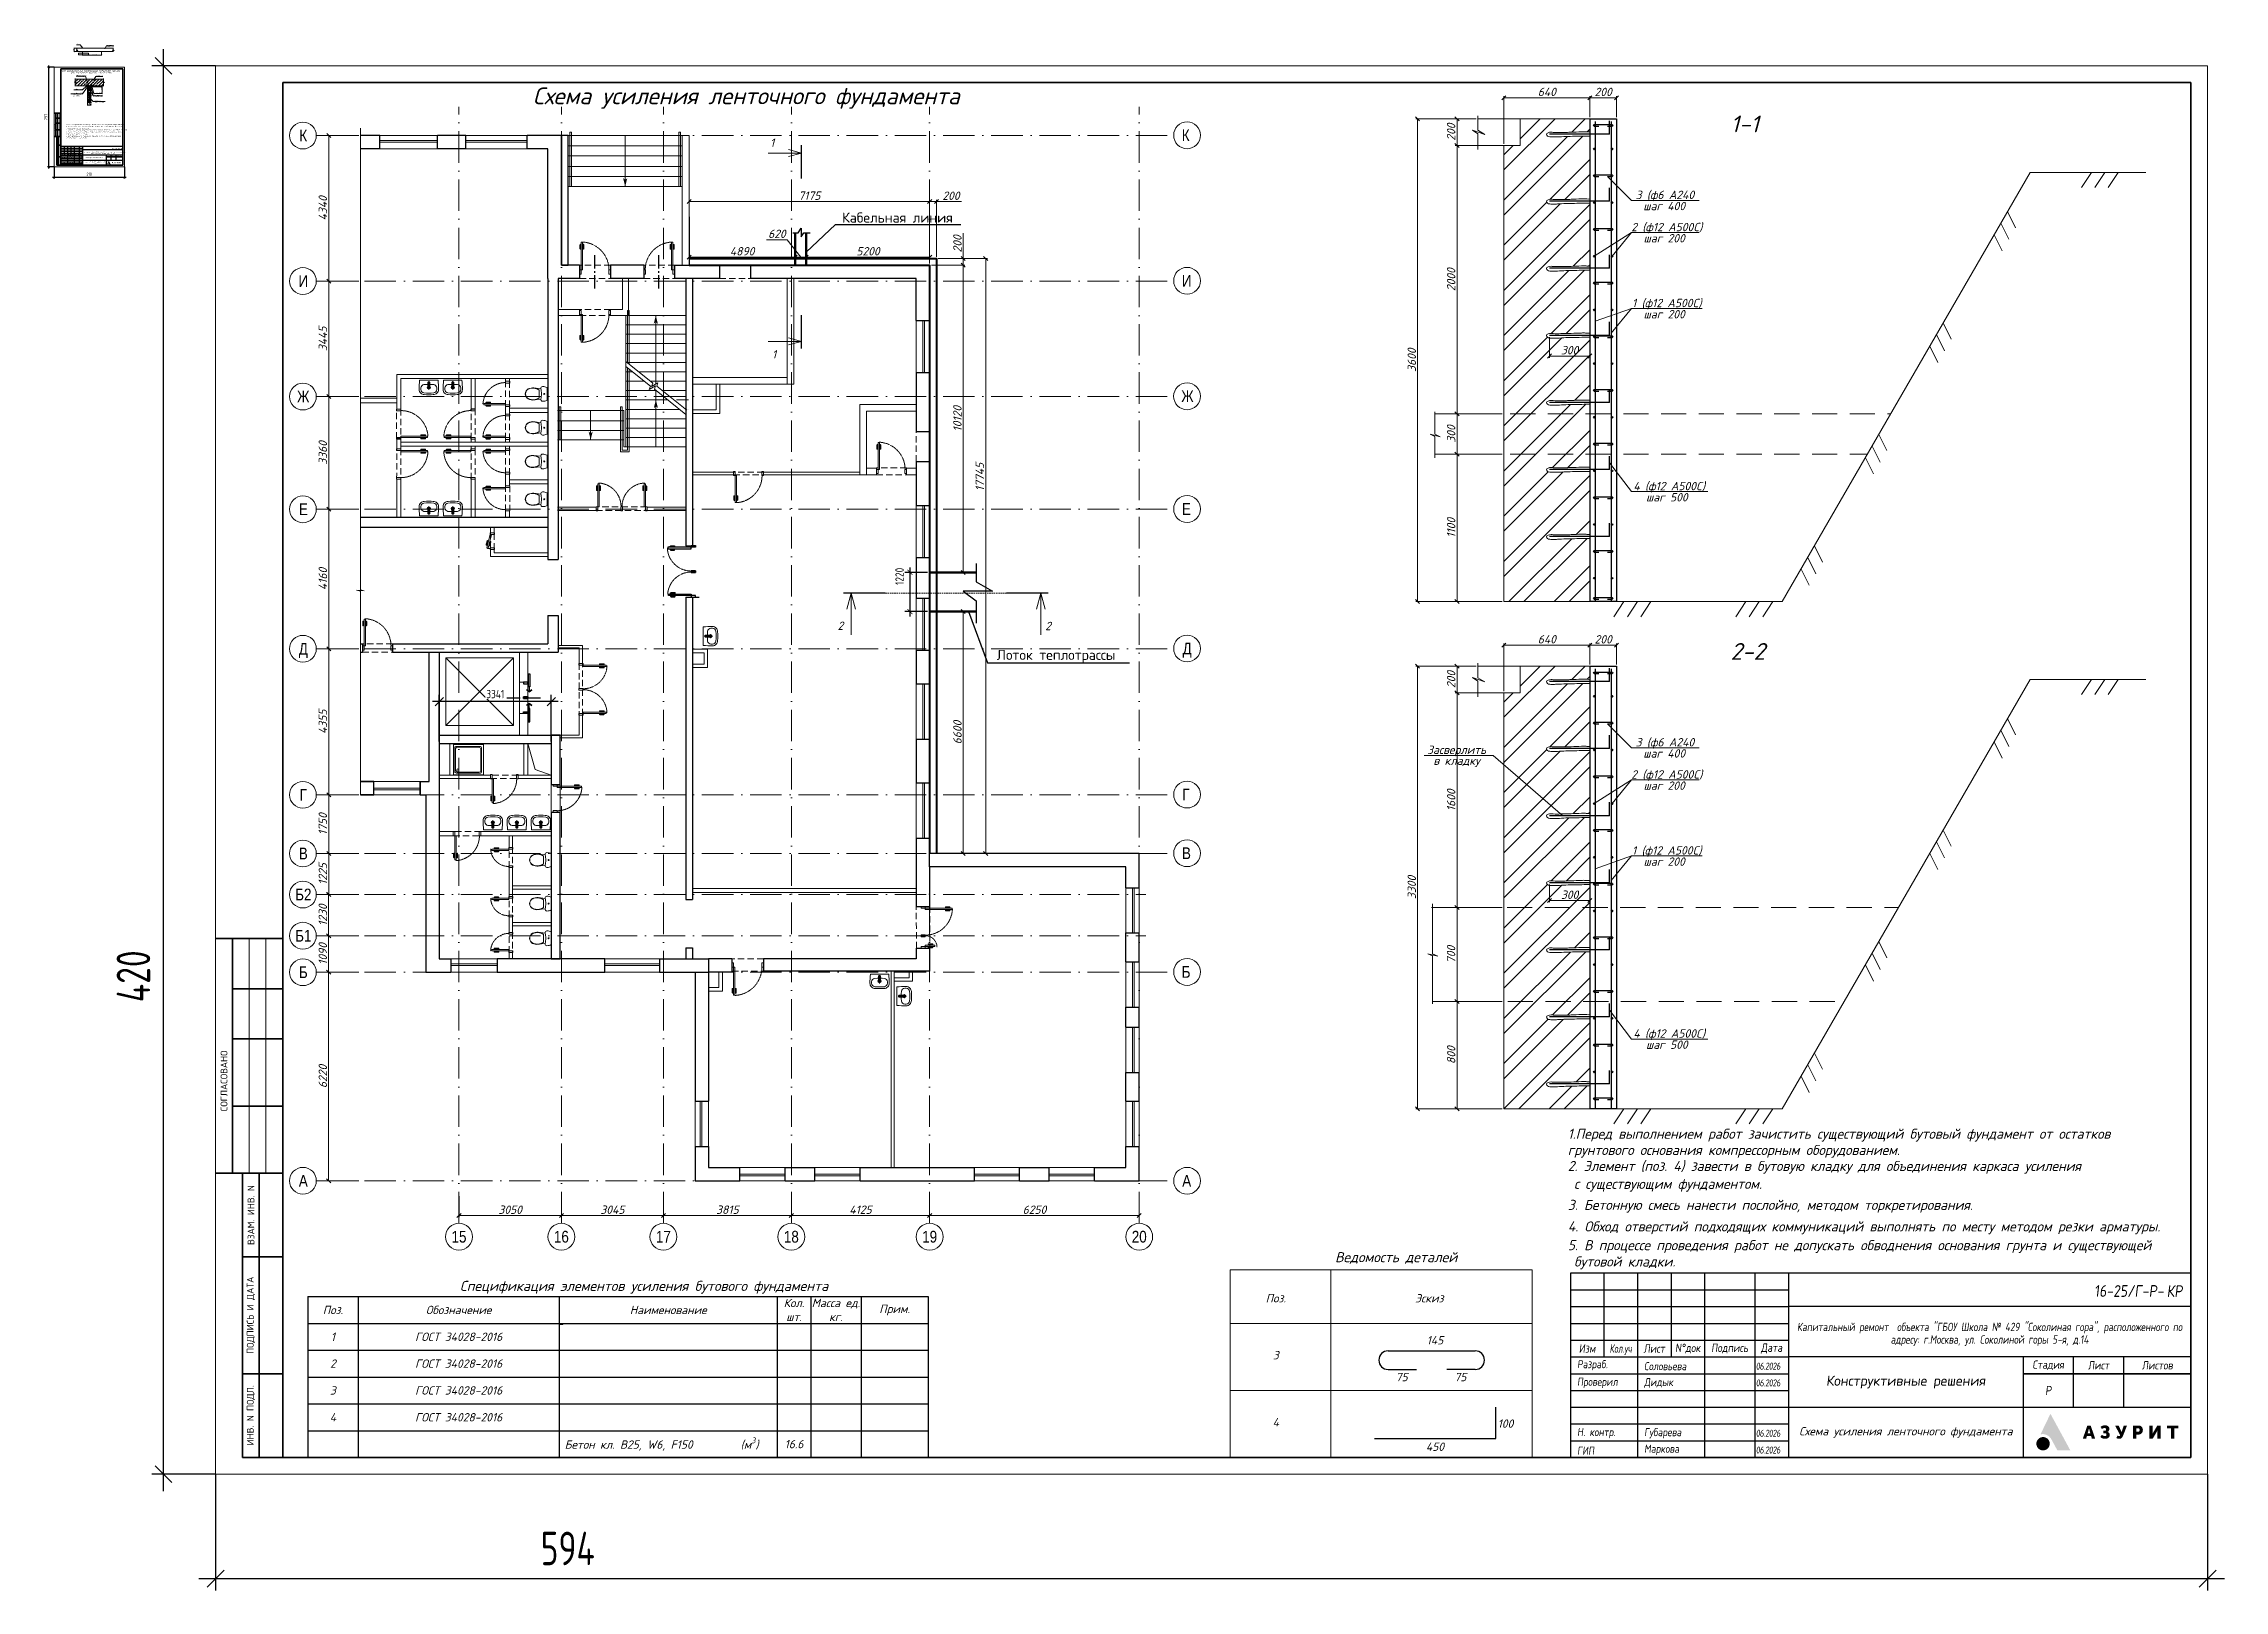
# Model space of a CAD drawing. Header units: millimetres. Extents: x 10124 to 8132345, y -95635 to 1386204.
# Drawn here: x 62371 to 127401, y -56375 to -10250 of the extents above; entities that cross this region are included whole.
import ezdxf
from ezdxf import colors
from ezdxf.entities.mleader import LeaderData, LeaderLine
from ezdxf.enums import TextEntityAlignment as Align
from ezdxf.math import Vec2, Vec3

# ---------------------------------------------------------------- set-up
doc = ezdxf.new("R2010")
doc.units = ezdxf.units.MM
for name, pattern in [('01_base$0$DASHED2', [0.375, 0.25, -0.125]), ('ADSK_Штрих_ш2 п1_5', [4.5, 3, -1.5]), ('DASHED2', [0.375, 0.25, -0.125]), ('HIDDEN', [9.525, 6.35, -3.175]), ('K5LT32768', [0]), ('OS', [5.75, 3.75, -1, 0, -1]), ('ГОСТ 2.303 6', [12, 8, -1.5, 1, -1.5]), ('невидимая', [0.375, 0.25, -0.125])]:
    doc.linetypes.add(name, pattern=pattern)
doc.layers.get('DEFPOINTS').update_dxf_attribs({"color": 1})
for name, color, linetype, lineweight in [('--дМой', 7, 'Continuous', 9), ('013', 7, 'Continuous', 13), ('030', 7, 'Continuous', 30), ('_TEXT', 7, 'Continuous', 30), ('Raz', 7, 'Continuous', 0), ('АР_Двери', 5, 'Continuous', 18), ('АР_Демонтаж_Стены', 250, 'Continuous', 18), ('АР_Оси', 193, 'Continuous', 9), ('Сан.техника', 153, 'Continuous', 9), ('ТЕКСТ', 214, 'Continuous', 20)]:
    doc.layers.add(name, color=color, linetype=linetype, lineweight=lineweight)
for name, color, linetype in [('_STAMP', 7, 'Continuous'), ('ИД Размерная', 7, 'Continuous'), ('Конструктив - Перекрытия', 7, 'Continuous'), ('ТЗК', 250, 'Continuous'), ('ФВ-5', 7, 'Continuous')]:
    doc.layers.add(name, color=color, linetype=linetype)
doc.layers.add('Демонтаж', color=7, linetype='DASHED2', lineweight=25, true_color=0xff0a0a)
doc.layers.add('К3 канажка д50', color=7, linetype='Continuous', lineweight=70, true_color=0x25670a)
doc.styles.add('01_base$0$UNKTextStyle_ISO', font='arial.ttf')
doc.styles.add('10', font='isocpeui.ttf', dxfattribs={"height": 25})
doc.styles.add('100', font='isocpeui.ttf', dxfattribs={"height": 250})
doc.styles.add('Arial', font='ARIALN.TTF')
doc.styles.add('GOST', font='isocpeur.TTF')
doc.styles.add('ISOCPEUR', font='isocpeur.TTF', dxfattribs={"width": 0.85, "oblique": 7})
doc.styles.add('Text_Paper', font='isocpeui.ttf')
doc.styles.add('БДА100', font='romand.shx', dxfattribs={"width": 0.7})
doc.styles.add('ГОСТ', font='isocpeur.TTF')
doc.styles.add('ГОСТ 2.304', font='CS_Gost2304.shx')
doc.dimstyles.new('0.25', dxfattribs={"dimtxt": 250, "dimasz": 120, "dimexe": 50, "dimexo": 50, "dimgap": 50, "dimtad": 1, "dimlfac": 0.25, "dimtxsty": '100', "dimblk": 'OBLIQUE', "dimcen": 2.5, "dimclrt": 1, "dimadec": 0, "dimazin": 0, "dimtfac": 1, "dimtmove": 0, "dimatfit": 3, "dimfxl": 1, "dimlwd": 15, "dimlwe": 15, "dimarcsym": 0})
doc.dimstyles.new('10', dxfattribs={"dimtxt": 37.5, "dimasz": 15, "dimexe": 10, "dimexo": 10, "dimgap": 10, "dimtad": 1, "dimtxsty": '10', "dimblk": 'OBLIQUE', "dimcen": 2.5, "dimadec": 0, "dimazin": 0, "dimtfac": 1, "dimtmove": 0, "dimatfit": 3, "dimfxl": 1, "dimlwd": 15, "dimlwe": 15, "dimarcsym": 0})
doc.dimstyles.new('100', dxfattribs={"dimtxt": 250, "dimasz": 120, "dimexe": 50, "dimexo": 50, "dimgap": 50, "dimtad": 1, "dimtxsty": '100', "dimblk": 'OBLIQUE', "dimcen": 2.5, "dimadec": 0, "dimazin": 0, "dimtfac": 1, "dimtmove": 0, "dimatfit": 3, "dimfxl": 1, "dimlwd": 15, "dimlwe": 15, "dimarcsym": 0})
doc.dimstyles.new('БДА1', dxfattribs={"dimtxt": 2, "dimasz": 1, "dimexe": 0.7, "dimexo": 0, "dimgap": 0.8, "dimtad": 1, "dimdec": 0, "dimrnd": 1, "dimzin": 0, "dimdsep": 46, "dimtxsty": 'БДА100', "dimblk": 'OBLIQUE', "dimcen": 2, "dimdle": 1, "dimadec": 0, "dimazin": 0, "dimtfac": 1, "dimtdec": 0, "dimtmove": 1, "dimatfit": 3, "dimldrblk": 'NONE', "dimfxl": 0.7, "dimtolj": 1, "dimtzin": 0, "dimlwd": -1, "dimlwe": -1, "dimarcsym": 0})
doc.dimstyles.new('СПДС', dxfattribs={"dimscale": 100, "dimtxt": 2.5, "dimasz": 2.5, "dimexe": 2, "dimexo": 0.625, "dimgap": 1, "dimtad": 1, "dimdec": 0, "dimtxsty": 'ГОСТ 2.304', "dimblk": 'OBLIQUE', "dimblk1": 'OBLIQUE', "dimblk2": 'OBLIQUE', "dimcen": 2.5, "dimdle": 2, "dimadec": 0, "dimazin": 2, "dimtfac": 0.75, "dimtdec": 4, "dimtmove": 1, "dimatfit": 3, "dimfxl": 1, "dimtfill": 1, "dimtolj": 1, "dimarcsym": 1})
doc.dimstyles.new('СПДС$0', dxfattribs={"dimscale": 100, "dimtxt": 2.5, "dimasz": 1.5, "dimexe": 1.5, "dimexo": 0.625, "dimtad": 1, "dimdec": 0, "dimtxsty": 'ГОСТ 2.304', "dimblk": 'ARCHTICK', "dimcen": 2.5, "dimdle": 1.5, "dimclrd": 256, "dimclre": 256, "dimclrt": 256, "dimadec": 0, "dimazin": 0, "dimtfac": 1, "dimtdec": 0, "dimtmove": 1, "dimatfit": 3, "dimfxl": 1, "dimlwd": -1, "dimlwe": -1, "dimarcsym": 0})

msp = doc.modelspace()

# ---------------------------------------------------------------- texts
at = {"color": 0, "style": '10'}
for s, height, p in [('5-100', 25, (63355.715, -10312.348)), ('100', 25, (63374.258, -10275.357)), ('Дюбель-гвоздь', 25, (63283.326, -11623.738)), ('Минераловатный ', 25, (63347.463, -11209.692)), ('утеплитель', 25, (63372.138, -11248.55)), ('Перекрытие', 25, (63937.988, -11226.259)), ('Уголок 50х3 l=150мм', 25, (63195.161, -11739.747)), ('ГОСТ 8509-93 ', 25, (63247.86, -11778.605)), ('шаг 1500мм', 25, (63258.24, -11817.772)), (' газобетонного блока', 25, (63830.892, -12010.59)), ('раствором М150', 25, (63849.618, -11834.394)), ('Зачеканить ц/п', 25, (63857.098, -11797.237)), ('Перегородка ', 25, (63857.098, -11973.433)), ('Дюбель-гвоздь', 25, (63867.343, -11735.058)), ('3. Крепление уголков раскрепления вести к перекрытию с помощью дюбель-гвоздей.', 30, (63035.171, -12839.976)), ('5. Шаг металлических уголков 50х3 принять 1500мм с обоих сторон для всех ', 30, (63035.171, -13021.205)), ('прокладку не менее 20-25 мм.', 30, (63035.171, -12954.501)), ('4. Сверху между перекрытием и элементом раскрепления установить упругую ', 30, (63035.171, -12895.862)), ('2. Шаг раскрепления принять не более 3000мм. Для перевязанных простенков ', 30, (63037.795, -12734.993)), ('1. Схема раскрепления перегородки выполнена для перегородки толщиной 100мм.', 30, (63037.795, -12681.288)), ('раскрепление не выполняется.', 30, (63079.82, -12788.513)), ('1-1', 500, (112678.32, -12896.171)), (' не перевязанных простенков.', 30, (63035.171, -13077.117)), ('2-2', 500, (112678.32, -28624.06))]:
    msp.add_text(s, height=height, dxfattribs=at).set_placement(p)
at = {"color": 0, "style": '10', "width": 0.98}
for s, p in [('1.Перед выполнением работ зачистить существующий бутовый фундамент от остатков ', (107821.993, -42909.344)), ('2. Элемент (поз. 4) завести в бутовую кладку для объединения каркаса усиления ', (107821.993, -43868.293)), ('грунтового основания компрессорным оборудованием.', (107821.993, -43391.765)), (' с существующим фундаментом. ', (107821.993, -44402.035)), ('3. Бетонную смесь нанести послойно, методом торкретирования.', (107821.993, -45029.442)), ('4. Обход отверстий подходящих коммуникаций выполнять по месту методом резки арматуры.', (107821.993, -45672.61)), ('5. В процессе проведения работ не допускать обводнения основания грунта и существующей', (107821.993, -46230.762)), (' бутовой кладки.', (107821.993, -46718.445))]:
    msp.add_text(s, height=300, dxfattribs=at).set_placement(p)
at = {"color": 0, "lineweight": 9, "attachment_point": 5}
for s, insert, char_height, width, style in [('Самонесущая \\Pперегородка', (64356.627, -10316.213), 25, 236.21255, '10'), ('\\pxi1.23419;Узел раскрепления перегородок толщиной 100 мм', (63730.712, -11066.817), 50, 1789.81245, '10'), ('\\pxi1.23419;(для помещений с высотой  4,0м и менее)', (63762.964, -11123.368), 40, 1789.81245, '10'), ('Схема усиления ленточного фундамента', (83325.481, -11876.889), 500, 20849.46713, '10'), ('\\pxi1.23419;Узел раскрепления перегородок толщиной 100 мм', (63881.91, -13797.398), 25, 700, '10'), ('Р', (64306.91, -13672.398), 27, 150, 'ISOCPEUR'), ('Р', (122151.268, -50412.707), 270, 1500, 'ISOCPEUR'), ('Схема усиления ленточного фундамента', (117901.268, -51662.707), 250, 7000, '10')]:
    msp.add_mtext(s, dxfattribs=dict(at, insert=insert, char_height=char_height, width=width, style=style))
at = {"layer": '_TEXT', "color": 1, "style": 'ISOCPEUR', "oblique": 7, "width": 0.85}
for height, p in [(35, (64659.956, -13376.149)), (350, (125681.73, -47450.213))]:
    msp.add_text('КР', height=height, dxfattribs=at).set_placement(p, align=Align.MIDDLE_LEFT)
at = {"layer": '_TEXT', "color": 5, "style": '100'}
for s, p in [('145', (103612.55, -49040.779)), ('75', (102689.035, -50138.784)), ('75', (104438.246, -50138.784)), ('100', (105728.456, -51527.29)), ('450', (103589.925, -52215.848))]:
    msp.add_text(s, height=250, dxfattribs=at).set_placement(p)
at = {"layer": '_TEXT', "style": 'ISOCPEUR'}
for s, width, gutter_width, insert, char_height, attachment_point in [('Разраб.', 200, 125, (62901.91, -13597.398), 24, 4), ('Проверил', 200, 125, (62901.91, -13649.718), 24, 4), ('Изм', 100, 125, (62931.91, -13547.398), 25, 5), ('{\\W0.7;Кол.уч}', 100, 125, (63031.91, -13550.737), 25, 5), ('Лист', 100, 125, (63131.91, -13547.398), 25, 5), ('N%%Dдок', 100, 125, (63231.91, -13547.398), 25, 5), ('Подпись', 100, 125, (63356.91, -13547.398), 25, 5), ('Дата', 100, 125, (63481.91, -13547.398), 25, 5), ('Стадия', 150, 125, (64306.91, -13597.398), 25, 5), ('Лист', 150, 125, (64456.91, -13597.398), 25, 5), ('Листов', 150, 125, (64631.91, -13597.398), 25, 5), ('Н. контр.', 200, 125, (62901.91, -13799.718), 24, 4), ('ГИП', 200, 125, (62901.91, -13852.017), 24, 4), ('Изм', 1000, 1250, (108401.268, -49162.707), 250, 5), ('{\\W0.7;Кол.уч}', 1000, 1250, (109401.268, -49196.094), 250, 5), ('Лист', 1000, 1250, (110401.268, -49162.707), 250, 5), ('N%%Dдок', 1000, 1250, (111401.268, -49162.707), 250, 5), ('Подпись', 1000, 1250, (112651.268, -49162.707), 250, 5), ('Дата', 1000, 1250, (113901.268, -49162.707), 250, 5), ('Разраб.', 2000, 1250, (108101.268, -49662.707), 240, 4), ('Проверил', 2000, 1250, (108101.268, -50185.911), 240, 4), ('Стадия', 1500, 1250, (122151.268, -49662.707), 250, 5), ('Лист', 1500, 1250, (123651.268, -49662.707), 250, 5), ('Листов', 1500, 1250, (125401.268, -49662.707), 250, 5), ('Н. контр.', 2000, 1250, (108101.268, -51685.911), 240, 4), ('ГИП', 2000, 1250, (108101.268, -52208.895), 240, 4)]:
    msp.add_mtext_dynamic_manual_height_columns(s, width=width, gutter_width=gutter_width, heights=[0], dxfattribs=dict(at, insert=insert, char_height=char_height, attachment_point=attachment_point))
at = {"layer": '_TEXT', "color": 5}
for s, width, gutter_width, heights, insert, char_height, attachment_point, style in [('Дидык', 190.3612, 125, [0], (63101.91, -13650.061), 24, 4, 'ISOCPEUR'), ('Маркова', 190.3612, 125, [0], (63101.91, -13849.518), 24, 4, 'ISOCPEUR'), ('Губарева', 190.3612, 125, [0], (63101.91, -13800.061), 24, 4, 'ISOCPEUR'), ('Ведомость деталей', 11409.79106, 0, [1478.338], (102704.31, -46462.716), 300, 5, '100'), ('Поз.', 3119.87523, 0, [1478.338], (99114.482, -47662.707), 250, 5, '100'), ('Эскиз', 3119.87523, 0, [1478.338], (103692.717, -47662.707), 250, 5, '100'), ('3', 3119.87523, 0, [1478.338], (99114.482, -49360.998), 250, 5, '100'), ('Дидык', 1903.612, 1250, [0], (110101.268, -50189.34), 240, 4, 'ISOCPEUR'), ('4', 3119.87523, 0, [1478.338], (99114.482, -51360.998), 250, 5, '100'), ('Губарева', 1903.612, 1250, [0], (110101.268, -51689.34), 240, 4, 'ISOCPEUR'), ('Маркова', 1903.612, 1250, [0], (110101.268, -52183.91), 240, 4, 'ISOCPEUR')]:
    msp.add_mtext_dynamic_manual_height_columns(s, width=width, gutter_width=gutter_width, heights=heights, dxfattribs=dict(at, insert=insert, char_height=char_height, attachment_point=attachment_point, style=style))
at = {"layer": '_TEXT', "color": 1, "attachment_point": 4, "style": 'ISOCPEUR'}
for s, width, gutter_width, insert, char_height in [('Соловьева', 190.3612, 125, (63101.91, -13600.061), 24), ('{\\W0.82;\\T0.92;06.2026}', 74.89423, 125, (63434.91, -13600.061), 21), ('{\\W0.82;\\T0.92;06.2026}', 74.89423, 125, (63434.91, -13650.061), 21), ('{\\W0.82;\\T0.92;06.2026}', 74.89423, 125, (63434.91, -13800.061), 21), ('{\\W0.82;\\T0.92;06.2026}', 74.89423, 125, (63434.91, -13850.061), 21), ('Соловьева', 1903.612, 1250, (110101.268, -49689.34), 240), ('{\\W0.82;\\T0.92;06.2026}', 748.94232, 1250, (113431.268, -49689.34), 210), ('{\\W0.82;\\T0.92;06.2026}', 748.94232, 1250, (113431.268, -50189.34), 210), ('{\\W0.82;\\T0.92;06.2026}', 748.94232, 1250, (113431.268, -51689.34), 210), ('{\\W0.82;\\T0.92;06.2026}', 748.94232, 1250, (113431.268, -52189.34), 210)]:
    msp.add_mtext_dynamic_manual_height_columns(s, width=width, gutter_width=gutter_width, heights=[0], dxfattribs=dict(at, insert=insert, char_height=char_height))
at = {"layer": '_TEXT', "color": 5, "line_spacing_factor": 0.9, "style": 'ISOCPEUR'}
for s, width, heights, insert, char_height, attachment_point in [('{\\Q8;\\W0.8;\\C7;Капитальный ремонт  объекта "ГБОУ Школа № 429 "Соколиная гора", расположенного по адресу: г.Москва, ул. Соколиной горы 5-я, д.14}', 1200, [140.094], (64131.91, -13505.138), 25, 5), ('{\\W1;Конструктивные решения}', 691.58613, [145.668], (63881.91, -13647.398), 30, 5), ('16-25/Г-Р-', 691.58613, [96.1], (64651.198, -13375.806), 35, 6), ('16-25/Г-Р-', 6915.86132, [961.004], (125594.147, -47446.79), 350, 6), ('{\\Q8;\\W0.8;\\C7;Капитальный ремонт  объекта "ГБОУ Школа № 429 "Соколиная гора", расположенного по адресу: г.Москва, ул. Соколиной горы 5-я, д.14}', 12000, [1400.937], (120401.268, -48740.108), 250, 5), ('{\\W1;Конструктивные решения}', 6915.86132, [1456.676], (117901.268, -50162.707), 300, 5)]:
    msp.add_mtext_dynamic_manual_height_columns(s, width=width, gutter_width=0, heights=heights, dxfattribs=dict(at, insert=insert, char_height=char_height, attachment_point=attachment_point))
at = {"layer": 'Raz', "lineweight": 18, "style": '100'}
for p in [(84034.708, -13330.52), (84092.363, -19640.817)]:
    msp.add_text('1', height=250, dxfattribs=at).set_placement(p)
at = {"layer": 'Raz', "lineweight": 18, "char_height": 250, "width": 398.55002, "attachment_point": 7, "style": '100'}
for insert in [(86046.622, -27734.639), (92239.82, -27741.447)]:
    msp.add_mtext('2', dxfattribs=dict(at, insert=insert))
at = {"layer": 'ТЕКСТ', "style": '100'}
msp.add_text('Спецификация элементов усиления бутового фундамента', height=300, dxfattribs=at).set_placement((74786.076, -47445.033))
at = {"layer": 'ТЗК', "lineweight": 30}
for s, height, style, p in [('К', 350, 'Arial', (70114.819, -12991.143)), ('К', 350, 'Arial', (96427.632, -12983.048)), ('3 (ф6 А240', 250, '100', (110717.738, -14759.898)), ('2 (ф12 А500C)', 250, '100', (110775.075, -15720.113)), ('шаг 400 ', 250, '100', (110775.075, -15093.555)), ('шаг 200 ', 250, '100', (110775.075, -16053.769)), ('И', 350, 'Arial', (70114.819, -17331.196)), ('И', 350, 'Arial', (96457.714, -17323.101)), ('1 (ф12 А500C)', 250, '100', (110775.075, -17985.648)), ('шаг 200 ', 250, '100', (110775.075, -18319.305)), ('Ж', 350, 'Arial', (70113.819, -20775.291)), ('Ж', 350, 'Arial', (96480.974, -20767.196)), ('4 (ф12 А500C)', 250, '100', (110846.688, -23444.884)), ('Е', 350, 'Arial', (70114.819, -24136.196)), ('Е', 350, 'Arial', (96447.687, -24128.101)), ('шаг 500', 250, '100', (110775.075, -23778.541)), ('Д', 350, 'Arial', (70114.819, -28296.196)), ('Д', 350, 'Arial', (96472.039, -28288.101)), ('Засверлить', 250, '100', (104505.82, -31308.55)), ('3 (ф6 А240', 250, '100', (110717.738, -31082.975)), ('в кладку', 250, '100', (104505.82, -31632.794)), ('шаг 400 ', 250, '100', (110775.075, -31416.631)), ('Г', 350, 'Arial', (70114.819, -32651.196)), ('Г', 350, 'Arial', (96435.033, -32643.101)), ('2 (ф12 А500C)', 250, '100', (110775.075, -32043.19)), ('шаг 200 ', 250, '100', (110775.075, -32376.846)), ('В', 350, 'Arial', (70114.819, -34401.196)), ('В', 350, 'Arial', (96449.358, -34393.101)), ('1 (ф12 А500C)', 250, '100', (110775.075, -34308.725)), ('шаг 200 ', 250, '100', (110775.075, -34642.382)), ('Б2', 350, 'Arial', (70114.819, -35624.777)), ('Б1', 350, 'Arial', (70114.819, -36853.656)), ('Б', 350, 'Arial', (70114.819, -37941.196)), ('Б', 350, 'Arial', (96439.331, -37933.101)), ('4 (ф12 А500C)', 250, '100', (110846.688, -39767.961)), ('шаг 500', 250, '100', (110775.075, -40101.618)), ('А', 350, 'Arial', (70114.819, -44161.196)), ('А', 350, 'Arial', (96458.035, -44161.196)), ('15', 350, 'Arial', (74757.788, -45828.314)), ('16', 350, 'Arial', (77810.24, -45828.314)), ('17', 350, 'Arial', (80853.108, -45828.314)), ('18', 350, 'Arial', (84668.108, -45828.314)), ('19', 350, 'Arial', (88792.52, -45828.314)), ('20', 350, 'Arial', (95042.52, -45828.314))]:
    msp.add_text(s, height=height, dxfattribs=dict(at, style=style)).set_placement(p, align=Align.MIDDLE_CENTER)

# ---------------------------------------------------------------- blocks, each defined once
blk = doc.blocks.new('Podd_100x100')
at = {"layer": 'Сан.техника'}
for p, q in [((-1000, 1000), (0, 1000)), ((-1000, 0), (-1000, 1000)), ((-934, 95), (-934, 899)), ((-910, 134), (-910, 845)), ((-899, 936), (-93, 936)), ((-846, 910), (-138, 910)), ((-80, 849), (-80, 153)), ((-54, 897), (-54, 104)), ((0, 1000), (0, 0)), ((0, 0), (-1000, 0)), ((-106, 50), (-891, 50)), ((-158, 74), (-849, 74))]:
    blk.add_line(p, q, dxfattribs=at)
blk.add_circle((-152, 149), 37.8, dxfattribs=at)
for centre, radius, start, end in [((-897, 899), 37.1, 93.43921, 180), ((-846, 845), 64.4, 89.88665, 180.37047), ((-140, 849), 60.5, 359.68313, 88.28716), ((-93, 897), 39.2, 0.03236, 90), ((-891, 93), 43.1, 176.35199, 270.74686), ((-855, 128), 55.1, 174.0824, 276.53238), ((-155, 149), 75.6, 267.86484, 3.21531), ((-107, 102), 52.6, 270.30999, 1.99598)]:
    blk.add_arc(centre, radius, start, end, dxfattribs=at)
blk = doc.blocks.new('*U861')
for points in [[(0, -12.5), (0, 0), (5, 0), (5, -12.5), (0, -12.5)], [(85, -12.5), (85, 0), (90, 0), (90, -12.5), (85, -12.5)]]:
    blk.add_lwpolyline(points)
blk.add_lwpolyline([(5, -12.5), (5, -92.5), (9, -92.5), (9, -12.5)], close=True)
at = {"color": 8}
for points in [[(5, -86.5), (3.7, -86.5, -0.414214), (1, -83.8), (1, -73.2, -0.414214), (1.7, -72.5), (2.3, -72.5, -0.414214), (3, -73.2), (3, -83.8, 0.414214), (3.7, -84.5), (5, -84.5)], [(9, -86.5), (10.3, -86.5, 0.414214), (13, -83.8), (13, -73.2, 0.414214), (12.3, -72.5), (11.7, -72.5, 0.414214), (11, -73.2), (11, -83.8, -0.414214), (10.3, -84.5), (9, -84.5)]]:
    blk.add_lwpolyline(points, format="xyb", dxfattribs=at)
at = {"color": 8, "linetype": '01_base$0$DASHED2', "lineweight": 9}
blk.add_arc((4.5, -12.5), 81, 272.54732, 0, dxfattribs=at)
at = {"ltscale": 100, "style": '01_base$0$UNKTextStyle_ISO', "width": 0.8}
blk.add_attdef('МАРКА', text='', height=20, dxfattribs=at).set_placement((58.2, 22.1), align=Align.MIDDLE_CENTER)
blk = doc.blocks.new('*U846')
at = {"color": 8}
for points in [[(5, 86.5), (3.7, 86.5, 0.414214), (1, 83.8), (1, 73.2, 0.414214), (1.7, 72.5), (2.3, 72.5, 0.414214), (3, 73.2), (3, 83.8, -0.414214), (3.7, 84.5), (5, 84.5)], [(9, 86.5), (10.3, 86.5, -0.414214), (13, 83.8), (13, 73.2, -0.414214), (12.3, 72.5), (11.7, 72.5, -0.414214), (11, 73.2), (11, 83.8, 0.414214), (10.3, 84.5), (9, 84.5)]]:
    blk.add_lwpolyline(points, format="xyb", dxfattribs=at)
blk.add_lwpolyline([(5, 12.5), (5, 92.5), (9, 92.5), (9, 12.5)], close=True)
for points in [[(0, 12.5), (0, 0), (5, 0), (5, 12.5), (0, 12.5)], [(85, 12.5), (85, 0), (90, 0), (90, 12.5), (85, 12.5)]]:
    blk.add_lwpolyline(points)
at = {"color": 8, "linetype": '01_base$0$DASHED2', "lineweight": 9}
blk.add_arc((4.5, 12.5), 81, 0, 87.45268, dxfattribs=at)
at = {"ltscale": 100, "style": '01_base$0$UNKTextStyle_ISO', "width": 0.8}
blk.add_attdef('МАРКА', text='', height=20, dxfattribs=at).set_placement((58.2, 34.6), align=Align.MIDDLE_CENTER)
blk = doc.blocks.new('*U855')
for points in [[(0, 12.5), (0, 0), (5, 0), (5, 12.5), (0, 12.5)], [(55, 12.5), (55, 0), (60, 0), (60, 12.5), (55, 12.5)]]:
    blk.add_lwpolyline(points)
at = {"color": 8}
for points in [[(5, 56.5), (3.7, 56.5, 0.414214), (1, 53.8), (1, 43.2, 0.414214), (1.7, 42.5), (2.3, 42.5, 0.414214), (3, 43.2), (3, 53.8, -0.414214), (3.7, 54.5), (5, 54.5)], [(9, 56.5), (10.3, 56.5, -0.414214), (13, 53.8), (13, 43.2, -0.414214), (12.3, 42.5), (11.7, 42.5, -0.414214), (11, 43.2), (11, 53.8, 0.414214), (10.3, 54.5), (9, 54.5)]]:
    blk.add_lwpolyline(points, format="xyb", dxfattribs=at)
blk.add_lwpolyline([(5, 12.5), (5, 62.5), (9, 62.5), (9, 12.5)], close=True)
at = {"color": 8, "linetype": '01_base$0$DASHED2', "lineweight": 9}
blk.add_arc((3, 12.5), 54, 0, 87.45268, dxfattribs=at)
at = {"ltscale": 100, "style": '01_base$0$UNKTextStyle_ISO', "width": 0.8}
blk.add_attdef('МАРКА', text='', height=20, dxfattribs=at).set_placement((58.2, 34.6), align=Align.MIDDLE_CENTER)
blk = doc.blocks.new('01_base$0$WC LT_99')
at = {"layer": 'Сан.техника'}
for p, q in [((2, 554), (0, 520)), ((0, 520), (5, 498)), ((8, 587), (2, 554)), ((5, 498), (20, 479)), ((18, 619), (8, 587)), ((31, 650), (18, 619)), ((20, 479), (40, 469)), ((409, 650), (31, 650)), ((41, 257), (39, 215)), ((39, 215), (44, 173)), ((40, 469), (64, 469)), ((64, 469), (41, 257)), ((48, 300), (41, 257)), ((44, 173), (54, 132)), ((49, 256), (47, 215)), ((47, 215), (52, 174)), ((60, 341), (48, 300)), ((56, 299), (49, 256)), ((52, 174), (62, 134)), ((54, 132), (70, 92)), ((68, 341), (56, 299)), ((77, 381), (60, 341)), ((62, 134), (78, 96)), ((86, 381), (68, 341)), ((70, 92), (97, 54)), ((98, 419), (77, 381)), ((78, 96), (102, 60)), ((107, 419), (86, 381)), ((97, 54), (132, 25)), ((342, 419), (98, 419)), ((102, 60), (136, 32)), ((132, 25), (174, 6)), ((136, 32), (176, 14)), ((174, 6), (220, 0)), ((176, 14), (220, 8)), ((220, 8), (264, 14)), ((220, 0), (266, 6)), ((264, 14), (304, 32)), ((266, 6), (308, 25)), ((304, 32), (338, 60)), ((308, 25), (343, 54)), ((354, 381), (333, 419)), ((338, 60), (362, 96)), ((363, 381), (342, 419)), ((343, 54), (370, 92)), ((372, 341), (354, 381)), ((362, 96), (378, 134)), ((380, 341), (363, 381)), ((370, 92), (386, 132)), ((384, 299), (372, 341)), ((399, 257), (376, 469)), ((376, 469), (400, 469)), ((378, 134), (388, 174)), ((392, 300), (380, 341)), ((391, 256), (384, 299)), ((386, 132), (396, 173)), ((388, 174), (393, 215)), ((393, 215), (391, 256)), ((399, 257), (392, 300)), ((396, 173), (401, 215)), ((401, 215), (399, 257)), ((400, 469), (420, 479)), ((422, 619), (409, 650)), ((420, 479), (435, 498)), ((432, 587), (422, 619)), ((438, 554), (432, 587)), ((435, 498), (440, 520)), ((440, 520), (438, 554))]:
    blk.add_line(p, q, dxfattribs=at)
at = {"layer": 'Сан.техника', "flags": 128}
blk.add_lwpolyline([(376, 469), (338, 475), (299, 480), (259, 483), (220, 484), (181, 483), (141, 480), (102, 475), (64, 469)], dxfattribs=at)
at = {"layer": 'Сан.техника'}
blk.add_circle((220, 567), 15, dxfattribs=at)
blk = doc.blocks.new('01_base$0$Раковина_550')
at = {"layer": 'Сан.техника'}
for p, q in [((-54, 211), (54, 211)), ((-29, 70), (29, 70)), ((-28, 71), (-28, 193)), ((-28, 193), (-28, 71)), ((-28, 71), (-28, 70)), ((-20, 213), (-20, 213)), ((0, 157), (0, 285)), ((0, 37), (0, 226)), ((0, 99), (0, 42)), ((12, 218), (12, 218)), ((28, 193), (28, 71)), ((28, 71), (28, 193)), ((28, 193), (28, 193)), ((28, 70), (28, 71))]:
    blk.add_line(p, q, dxfattribs=at)
at = {"layer": 'Сан.техника', "flags": 128}
blk.add_lwpolyline([(275, 0), (-275, 0, -0.025815), (-288, 275, -0.414214), (-134, 428, -0.047619), (134, 428, -0.414214), (288, 275, -0.025815)], format="xyb", close=True, dxfattribs=at)
at = {"layer": 'Сан.техника'}
for centre, radius in [((0, 211), 48), ((0, 211), 33.3), ((0, 70), 22.4)]:
    blk.add_circle(centre, radius, dxfattribs=at)
for centre, radius, start, end in [((-134, 274), 102, 96.11939, 179.70536), ((2380, 261), 2617, 179.70536, 180.69017), ((-134, 231), 102, 180.69017, 263.88743), ((0, -978), 1362, 83.88061, 96.11939), ((0, 1484), 1362, 263.88743, 276.11257), ((0, 193), 28.1, 359.98055, 180.01947), ((0, 193), 28.2, 0.09886, 0.3073), ((0, 70), 28.1, 359.61091, 359.69679), ((134, 274), 102, 0.29464, 83.88061), ((134, 231), 102, 276.11257, 359.30983), ((-2380, 261), 2617, 359.30983, 0.29464)]:
    blk.add_arc(centre, radius, start, end, dxfattribs=at)
for points, knots in [([(0, 41), (-2, 41), (-4, 42), (-6, 42), (-7, 42), (-9, 43), (-11, 44), (-13, 44), (-14, 45), (-16, 46), (-18, 47), (-19, 48), (-20, 50), (-22, 51), (-23, 53), (-24, 54), (-25, 56), (-26, 57), (-27, 59), (-27, 61), (-28, 63), (-28, 65), (-29, 66), (-29, 68), (-29, 70), (-29, 72), (-29, 74), (-28, 76), (-28, 76), (-28, 76), (-28, 76)], [0, 0, 0, 0, 1, 1, 1, 2, 2, 2, 3, 3, 3, 4, 4, 4, 5, 5, 5, 6, 6, 6, 7, 7, 7, 8, 8, 8, 9, 9, 9, 10, 10, 10, 10]), ([(29, 70), (29, 68), (29, 66), (28, 65), (28, 63), (27, 61), (27, 59), (26, 57), (25, 56), (24, 54), (23, 53), (22, 51), (20, 50), (19, 48), (18, 47), (16, 46), (14, 45), (13, 44), (11, 44), (9, 43), (7, 42), (6, 42), (4, 42), (2, 41), (0, 41)], [0, 0, 0, 0, 1, 1, 1, 2, 2, 2, 3, 3, 3, 4, 4, 4, 5, 5, 5, 6, 6, 6, 7, 7, 7, 8, 8, 8, 8]), ([(28, 76), (28, 76), (28, 76), (28, 76), (29, 74), (29, 72), (29, 70)], [0, 0, 0, 0, 1, 1, 1, 2, 2, 2, 2])]:
    blk.add_open_spline(points, degree=3, knots=knots, dxfattribs=at)
blk = doc.blocks.new('*U852')
at = {"color": 8}
for points in [[(5, 78.5), (3.7, 78.5, 0.414214), (1, 75.8), (1, 65.2, 0.414214), (1.7, 64.5), (2.3, 64.5, 0.414214), (3, 65.2), (3, 75.8, -0.414214), (3.7, 76.5), (5, 76.5)], [(9, 78.5), (10.3, 78.5, -0.414214), (13, 75.8), (13, 65.2, -0.414214), (12.3, 64.5), (11.7, 64.5, -0.414214), (11, 65.2), (11, 75.8, 0.414214), (10.3, 76.5), (9, 76.5)]]:
    blk.add_lwpolyline(points, format="xyb", dxfattribs=at)
blk.add_lwpolyline([(5, 12.5), (5, 84.5), (9, 84.5), (9, 12.5)], close=True)
for points in [[(0, 12.5), (0, 0), (5, 0), (5, 12.5), (0, 12.5)], [(77, 12.5), (77, 0), (82, 0), (82, 12.5), (77, 12.5)]]:
    blk.add_lwpolyline(points)
at = {"color": 8, "linetype": '01_base$0$DASHED2', "lineweight": 9}
blk.add_arc((4.1, 12.5), 73.8, 0, 87.45268, dxfattribs=at)
at = {"ltscale": 100, "style": '01_base$0$UNKTextStyle_ISO', "width": 0.8}
blk.add_attdef('МАРКА', text='', height=20, dxfattribs=at).set_placement((58.2, 34.6), align=Align.MIDDLE_CENTER)
blk = doc.blocks.new('S')
at = {"color": 0}
blk.add_solid([(0, 0), (5, -1.25), (5, 1.25), (3.85, 0)], dxfattribs=at)
blk = doc.blocks.new('*U849')
at = {"color": 8}
for points in [[(5, 75), (3.7, 75, 0.414214), (1, 72.3), (1, 61.7, 0.414214), (1.7, 61), (2.3, 61, 0.414214), (3, 61.7), (3, 72.3, -0.414214), (3.7, 73), (5, 73)], [(9, 75), (10.3, 75, -0.414214), (13, 72.3), (13, 61.7, -0.414214), (12.3, 61), (11.7, 61, -0.414214), (11, 61.7), (11, 72.3, 0.414214), (10.3, 73), (9, 73)]]:
    blk.add_lwpolyline(points, format="xyb", dxfattribs=at)
blk.add_lwpolyline([(5, 12.5), (5, 81), (9, 81), (9, 12.5)], close=True)
for points in [[(0, 12.5), (0, 0), (5, 0), (5, 12.5), (0, 12.5)], [(73.5, 12.5), (73.5, 0), (78.5, 0), (78.5, 12.5), (73.5, 12.5)]]:
    blk.add_lwpolyline(points)
at = {"color": 8, "linetype": '01_base$0$DASHED2', "lineweight": 9}
blk.add_arc((3.9, 12.5), 70.6, 0, 87.45268, dxfattribs=at)
at = {"ltscale": 100, "style": '01_base$0$UNKTextStyle_ISO', "width": 0.8}
blk.add_attdef('МАРКА', text='', height=20, dxfattribs=at).set_placement((58.2, 34.6), align=Align.MIDDLE_CENTER)
blk = doc.blocks.new('*U859')
for points in [[(0, -12.5), (0, 0), (5, 0), (5, -12.5), (0, -12.5)], [(74.5, -12.5), (74.5, 0), (79.5, 0), (79.5, -12.5), (74.5, -12.5)]]:
    blk.add_lwpolyline(points)
at = {"color": 8}
for points in [[(5, -76), (3.7, -76, -0.414214), (1, -73.3), (1, -62.7, -0.414214), (1.7, -62), (2.3, -62, -0.414214), (3, -62.7), (3, -73.3, 0.414214), (3.7, -74), (5, -74)], [(9, -76), (10.3, -76, 0.414214), (13, -73.3), (13, -62.7, 0.414214), (12.3, -62), (11.7, -62, 0.414214), (11, -62.7), (11, -73.3, -0.414214), (10.3, -74), (9, -74)]]:
    blk.add_lwpolyline(points, format="xyb", dxfattribs=at)
blk.add_lwpolyline([(5, -12.5), (5, -82), (9, -82), (9, -12.5)], close=True)
at = {"color": 8, "linetype": '01_base$0$DASHED2', "lineweight": 9}
blk.add_arc((4, -12.5), 71.6, 272.54732, 0, dxfattribs=at)
at = {"ltscale": 100, "style": '01_base$0$UNKTextStyle_ISO', "width": 0.8}
blk.add_attdef('МАРКА', text='', height=20, dxfattribs=at).set_placement((58.2, 22.1), align=Align.MIDDLE_CENTER)
blk = doc.blocks.new('*U856')
for points in [[(0, -12.5), (0, 0), (5, 0), (5, -12.5), (0, -12.5)], [(13.825, -16.5), (28.825, -16.5), (22.825, -24.5), (28.825, -16.5), (22.825, -8.5)], [(43.825, -12.5), (43.825, 0), (48.825, 0), (48.825, -12.5), (43.825, -12.5)]]:
    blk.add_lwpolyline(points)
blk.add_lwpolyline([(-25, -18.5), (13.825, -18.5), (13.825, -14.5), (-25, -14.5)], close=True)
blk = doc.blocks.new('*U857')
for points in [[(0, -12.5), (0, 0), (5, 0), (5, -12.5), (0, -12.5)], [(14.175, -16.5), (29.175, -16.5), (23.175, -24.5), (29.175, -16.5), (23.175, -8.5)], [(44.175, -12.5), (44.175, 0), (49.175, 0), (49.175, -12.5), (44.175, -12.5)]]:
    blk.add_lwpolyline(points)
blk.add_lwpolyline([(-25, -18.5), (14.175, -18.5), (14.175, -14.5), (-25, -14.5)], close=True)
blk = doc.blocks.new('*U858')
for points in [[(0, -12.5), (0, 0), (5, 0), (5, -12.5), (0, -12.5)], [(34, -12.5), (34, 0), (39, 0), (39, -12.5), (34, -12.5)]]:
    blk.add_lwpolyline(points)
at = {"color": 8}
for points in [[(5, -35.5), (3.7, -35.5, -0.414214), (1, -32.8), (1, -22.2, -0.414214), (1.7, -21.5), (2.3, -21.5, -0.414214), (3, -22.2), (3, -32.8, 0.414214), (3.7, -33.5), (5, -33.5)], [(9, -35.5), (10.3, -35.5, 0.414214), (13, -32.8), (13, -22.2, 0.414214), (12.3, -21.5), (11.7, -21.5, 0.414214), (11, -22.2), (11, -32.8, -0.414214), (10.3, -33.5), (9, -33.5)]]:
    blk.add_lwpolyline(points, format="xyb", dxfattribs=at)
blk.add_lwpolyline([(5, -12.5), (5, -41.5), (9, -41.5), (9, -12.5)], close=True)
at = {"color": 8, "linetype": '01_base$0$DASHED2', "lineweight": 9}
blk.add_arc((1.9, -12.5), 35.1, 272.54732, 0, dxfattribs=at)
at = {"ltscale": 100, "style": '01_base$0$UNKTextStyle_ISO', "width": 0.8}
blk.add_attdef('МАРКА', text='', height=20, dxfattribs=at).set_placement((58.2, 22.1), align=Align.MIDDLE_CENTER)
blk = doc.blocks.new('*U848')
at = {"color": 8}
for points in [[(5, 76.2), (3.7, 76.2, 0.414214), (1, 73.5), (1, 62.8, 0.414214), (1.7, 62.2), (2.3, 62.2, 0.414214), (3, 62.8), (3, 73.5, -0.414214), (3.7, 74.2), (5, 74.2)], [(9, 76.2), (10.3, 76.2, -0.414214), (13, 73.5), (13, 62.8, -0.414214), (12.3, 62.2), (11.7, 62.2, -0.414214), (11, 62.8), (11, 73.5, 0.414214), (10.3, 74.2), (9, 74.2)]]:
    blk.add_lwpolyline(points, format="xyb", dxfattribs=at)
blk.add_lwpolyline([(5, 12.5), (5, 82.2), (9, 82.2), (9, 12.5)], close=True)
for points in [[(0, 12.5), (0, 0), (5, 0), (5, 12.5), (0, 12.5)], [(74.7, 12.5), (74.7, 0), (79.7, 0), (79.7, 12.5), (74.7, 12.5)]]:
    blk.add_lwpolyline(points)
at = {"color": 8, "linetype": '01_base$0$DASHED2', "lineweight": 9}
blk.add_arc((4, 12.5), 71.7, 0, 87.45268, dxfattribs=at)
at = {"ltscale": 100, "style": '01_base$0$UNKTextStyle_ISO', "width": 0.8}
blk.add_attdef('МАРКА', text='', height=20, dxfattribs=at).set_placement((58.2, 34.6), align=Align.MIDDLE_CENTER)
blk = doc.blocks.new('*U853')
for points in [[(0, -12.5), (0, 0), (5, 0), (5, -12.5), (0, -12.5)], [(77, -12.5), (77, 0), (82, 0), (82, -12.5), (77, -12.5)]]:
    blk.add_lwpolyline(points)
at = {"color": 8}
for points in [[(5, -78.5), (3.7, -78.5, -0.414214), (1, -75.8), (1, -65.2, -0.414214), (1.7, -64.5), (2.3, -64.5, -0.414214), (3, -65.2), (3, -75.8, 0.414214), (3.7, -76.5), (5, -76.5)], [(9, -78.5), (10.3, -78.5, 0.414214), (13, -75.8), (13, -65.2, 0.414214), (12.3, -64.5), (11.7, -64.5, 0.414214), (11, -65.2), (11, -75.8, -0.414214), (10.3, -76.5), (9, -76.5)]]:
    blk.add_lwpolyline(points, format="xyb", dxfattribs=at)
blk.add_lwpolyline([(5, -12.5), (5, -84.5), (9, -84.5), (9, -12.5)], close=True)
at = {"color": 8, "linetype": '01_base$0$DASHED2', "lineweight": 9}
blk.add_arc((4.1, -12.5), 73.8, 272.54732, 0, dxfattribs=at)
at = {"ltscale": 100, "style": '01_base$0$UNKTextStyle_ISO', "width": 0.8}
blk.add_attdef('МАРКА', text='', height=20, dxfattribs=at).set_placement((58.2, 22.1), align=Align.MIDDLE_CENTER)
blk = doc.blocks.new('*U851')
for points in [[(0, 12.5), (0, 0), (5, 0), (5, 12.5), (0, 12.5)], [(45, 12.5), (45, 0), (50, 0), (50, 12.5), (45, 12.5)]]:
    blk.add_lwpolyline(points)
blk.add_lwpolyline([(5, 12.5), (43.6, 22.9), (44.7, 19), (6, 8.6)], close=True)
at = {"color": 8}
for points in [[(37.8, 21.3), (37.5, 22.6, 0.414214), (34.2, 24.5), (23.9, 21.7, 0.414214), (23.5, 20.9), (23.6, 20.3, 0.414214), (24.4, 19.8), (34.8, 22.5, -0.414214), (35.6, 22.1), (35.9, 20.8)], [(38.9, 17.4), (39.2, 16.1, -0.414214), (37.3, 12.9), (27, 10.1, -0.414214), (26.2, 10.6), (26, 11.2, -0.414214), (26.5, 12), (36.8, 14.8, 0.414214), (37.3, 15.6), (37, 16.9)]]:
    blk.add_lwpolyline(points, format="xyb", dxfattribs=at)
at = {"color": 8, "linetype": '01_base$0$DASHED2'}
blk.add_arc((2.5, 12.5), 45, 0, 12.45268, dxfattribs=at)
blk = doc.blocks.new('_OBLIQUE')
at = {"color": 0, "linetype": 'ByBlock'}
blk.add_line((-0.5, -0.5), (0.5, 0.5), dxfattribs=at)
blk = doc.blocks.new('*D1014')
at = {"layer": '013', "color": 0, "lineweight": 15, "ltscale": 100, "transparency": 16777216}
for p, q in [((74758, -44617), (74758, -45248)), ((77810, -44611), (77810, -45248)), ((74758, -45198), (77810, -45198))]:
    blk.add_line(p, q, dxfattribs=at)
at = {"layer": 'DEFPOINTS', "color": 0, "ltscale": 100, "transparency": 16777216}
for p in [(74758, -44567), (77810, -44561), (77810, -45198)]:
    blk.add_point(p, dxfattribs=at)
at = {"layer": '013', "color": 0, "lineweight": 15, "ltscale": 100, "transparency": 16777216, "xscale": 120, "yscale": 120, "zscale": 120, "rotation": 180}
blk.add_blockref('_OBLIQUE', (74758, -45198), dxfattribs=at)
at = {"layer": '013', "color": 0, "lineweight": 15, "ltscale": 100, "transparency": 16777216, "xscale": 120, "yscale": 120, "zscale": 120}
blk.add_blockref('_OBLIQUE', (77810, -45198), dxfattribs=at)
at = {"layer": '013', "color": 0, "ltscale": 100, "transparency": 16777216, "insert": (76284, -45023), "char_height": 250, "attachment_point": 5, "style": '100'}
blk.add_mtext('3050', dxfattribs=at)
blk = doc.blocks.new('*D1015')
at = {"layer": '013', "color": 0, "lineweight": 15, "ltscale": 100, "transparency": 16777216}
for p, q in [((77810, -44617), (77810, -45248)), ((80853, -44612), (80853, -45248)), ((77810, -45198), (80853, -45198))]:
    blk.add_line(p, q, dxfattribs=at)
at = {"layer": 'DEFPOINTS', "color": 0, "ltscale": 100, "transparency": 16777216}
for p in [(77810, -44567), (80853, -44562), (80853, -45198)]:
    blk.add_point(p, dxfattribs=at)
at = {"layer": '013', "color": 0, "lineweight": 15, "ltscale": 100, "transparency": 16777216, "xscale": 120, "yscale": 120, "zscale": 120, "rotation": 180}
blk.add_blockref('_OBLIQUE', (77810, -45198), dxfattribs=at)
at = {"layer": '013', "color": 0, "lineweight": 15, "ltscale": 100, "transparency": 16777216, "xscale": 120, "yscale": 120, "zscale": 120}
blk.add_blockref('_OBLIQUE', (80853, -45198), dxfattribs=at)
at = {"layer": '013', "color": 0, "ltscale": 100, "transparency": 16777216, "insert": (79332, -45023), "char_height": 250, "attachment_point": 5, "style": '100'}
blk.add_mtext('3045', dxfattribs=at)
blk = doc.blocks.new('*D1016')
at = {"layer": '013', "color": 0, "lineweight": 15, "ltscale": 100, "transparency": 16777216}
for p, q in [((80853, -44617), (80853, -45248)), ((84668, -44610), (84668, -45248)), ((80853, -45198), (84668, -45198))]:
    blk.add_line(p, q, dxfattribs=at)
at = {"layer": 'DEFPOINTS', "color": 0, "ltscale": 100, "transparency": 16777216}
for p in [(80853, -44567), (84668, -44560), (84668, -45198)]:
    blk.add_point(p, dxfattribs=at)
at = {"layer": '013', "color": 0, "lineweight": 15, "ltscale": 100, "transparency": 16777216, "xscale": 120, "yscale": 120, "zscale": 120, "rotation": 180}
blk.add_blockref('_OBLIQUE', (80853, -45198), dxfattribs=at)
at = {"layer": '013', "color": 0, "lineweight": 15, "ltscale": 100, "transparency": 16777216, "xscale": 120, "yscale": 120, "zscale": 120}
blk.add_blockref('_OBLIQUE', (84668, -45198), dxfattribs=at)
at = {"layer": '013', "color": 0, "ltscale": 100, "transparency": 16777216, "insert": (82761, -45023), "char_height": 250, "attachment_point": 5, "style": '100'}
blk.add_mtext('3815', dxfattribs=at)
blk = doc.blocks.new('*D1017')
at = {"layer": '013', "color": 0, "lineweight": 15, "ltscale": 100, "transparency": 16777216}
for p, q in [((84668, -44617), (84668, -45248)), ((88793, -44610), (88793, -45248)), ((84668, -45198), (88793, -45198))]:
    blk.add_line(p, q, dxfattribs=at)
at = {"layer": 'DEFPOINTS', "color": 0, "ltscale": 100, "transparency": 16777216}
for p in [(84668, -44567), (88793, -44560), (88793, -45198)]:
    blk.add_point(p, dxfattribs=at)
at = {"layer": '013', "color": 0, "lineweight": 15, "ltscale": 100, "transparency": 16777216, "xscale": 120, "yscale": 120, "zscale": 120, "rotation": 180}
blk.add_blockref('_OBLIQUE', (84668, -45198), dxfattribs=at)
at = {"layer": '013', "color": 0, "lineweight": 15, "ltscale": 100, "transparency": 16777216, "xscale": 120, "yscale": 120, "zscale": 120}
blk.add_blockref('_OBLIQUE', (88793, -45198), dxfattribs=at)
at = {"layer": '013', "color": 0, "ltscale": 100, "transparency": 16777216, "insert": (86730, -45023), "char_height": 250, "attachment_point": 5, "style": '100'}
blk.add_mtext('4125', dxfattribs=at)
blk = doc.blocks.new('*D1018')
at = {"layer": '013', "color": 0, "lineweight": 15, "ltscale": 100, "transparency": 16777216}
for p, q in [((88793, -44617), (88793, -45248)), ((95043, -44606), (95043, -45248)), ((88793, -45198), (95043, -45198))]:
    blk.add_line(p, q, dxfattribs=at)
at = {"layer": 'DEFPOINTS', "color": 0, "ltscale": 100, "transparency": 16777216}
for p in [(88793, -44567), (95043, -44556), (95043, -45198)]:
    blk.add_point(p, dxfattribs=at)
at = {"layer": '013', "color": 0, "lineweight": 15, "ltscale": 100, "transparency": 16777216, "xscale": 120, "yscale": 120, "zscale": 120, "rotation": 180}
blk.add_blockref('_OBLIQUE', (88793, -45198), dxfattribs=at)
at = {"layer": '013', "color": 0, "lineweight": 15, "ltscale": 100, "transparency": 16777216, "xscale": 120, "yscale": 120, "zscale": 120}
blk.add_blockref('_OBLIQUE', (95043, -45198), dxfattribs=at)
at = {"layer": '013', "color": 0, "ltscale": 100, "transparency": 16777216, "insert": (91918, -45023), "char_height": 250, "attachment_point": 5, "style": '100'}
blk.add_mtext('6250', dxfattribs=at)
blk = doc.blocks.new('*U883')
at = {"color": 8}
for points in [[(5, 71.5), (3.7, 71.5, 0.414214), (1, 68.8), (1, 58.2, 0.414214), (1.7, 57.5), (2.3, 57.5, 0.414214), (3, 58.2), (3, 68.8, -0.414214), (3.7, 69.5), (5, 69.5)], [(9, 71.5), (10.3, 71.5, -0.414214), (13, 68.8), (13, 58.2, -0.414214), (12.3, 57.5), (11.7, 57.5, -0.414214), (11, 58.2), (11, 68.8, 0.414214), (10.3, 69.5), (9, 69.5)]]:
    blk.add_lwpolyline(points, format="xyb", dxfattribs=at)
blk.add_lwpolyline([(5, 12.5), (5, 77.5), (9, 77.5), (9, 12.5)], close=True)
for points in [[(0, 12.5), (0, 0), (5, 0), (5, 12.5), (0, 12.5)], [(70, 12.5), (70, 0), (75, 0), (75, 12.5), (70, 12.5)]]:
    blk.add_lwpolyline(points)
at = {"color": 8, "linetype": '01_base$0$DASHED2', "lineweight": 9}
blk.add_arc((3.7, 12.5), 67.5, 0, 87.45268, dxfattribs=at)
at = {"ltscale": 100, "style": '01_base$0$UNKTextStyle_ISO', "width": 0.8}
blk.add_attdef('МАРКА', text='', height=20, dxfattribs=at).set_placement((58.2, 34.6), align=Align.MIDDLE_CENTER)
blk = doc.blocks.new('*U884')
at = {"color": 8}
for points in [[(-9, 71.5), (-10.3, 71.5, 0.414214), (-13, 68.8), (-13, 58.2, 0.414214), (-12.3, 57.5), (-11.7, 57.5, 0.414214), (-11, 58.2), (-11, 68.8, -0.414214), (-10.3, 69.5), (-9, 69.5)], [(-5, 71.5), (-3.7, 71.5, -0.414214), (-1, 68.8), (-1, 58.2, -0.414214), (-1.7, 57.5), (-2.3, 57.5, -0.414214), (-3, 58.2), (-3, 68.8, 0.414214), (-3.7, 69.5), (-5, 69.5)]]:
    blk.add_lwpolyline(points, format="xyb", dxfattribs=at)
blk.add_lwpolyline([(-5, 12.5), (-5, 77.5), (-9, 77.5), (-9, 12.5)], close=True)
for points in [[(-70, 12.5), (-70, 0), (-75, 0), (-75, 12.5), (-70, 12.5)], [(0, 12.5), (0, 0), (-5, 0), (-5, 12.5), (0, 12.5)]]:
    blk.add_lwpolyline(points)
at = {"color": 8, "linetype": '01_base$0$DASHED2', "lineweight": 9}
blk.add_arc((-3.7, 12.5), 67.5, 92.54732, 180, dxfattribs=at)
at = {"ltscale": 100, "style": '01_base$0$UNKTextStyle_ISO', "width": 0.8}
blk.add_attdef('МАРКА', text='', height=20, dxfattribs=at).set_placement((-16.8, 34.6), align=Align.MIDDLE_CENTER)
blk = doc.blocks.new('*U879')
at = {"color": 8}
for points in [[(5, 86.5), (3.7, 86.5, 0.414214), (1, 83.8), (1, 73.2, 0.414214), (1.7, 72.5), (2.3, 72.5, 0.414214), (3, 73.2), (3, 83.8, -0.414214), (3.7, 84.5), (5, 84.5)], [(9, 86.5), (10.3, 86.5, -0.414214), (13, 83.8), (13, 73.2, -0.414214), (12.3, 72.5), (11.7, 72.5, -0.414214), (11, 73.2), (11, 83.8, 0.414214), (10.3, 84.5), (9, 84.5)]]:
    blk.add_lwpolyline(points, format="xyb", dxfattribs=at)
blk.add_lwpolyline([(5, 12.5), (5, 92.5), (9, 92.5), (9, 12.5)], close=True)
for points in [[(0, 12.5), (0, 0), (5, 0), (5, 12.5), (0, 12.5)], [(85, 12.5), (85, 0), (90, 0), (90, 12.5), (85, 12.5)]]:
    blk.add_lwpolyline(points)
at = {"color": 8, "linetype": '01_base$0$DASHED2', "lineweight": 9}
blk.add_arc((4.5, 12.5), 81, 0, 87.45268, dxfattribs=at)
at = {"ltscale": 100, "style": '01_base$0$UNKTextStyle_ISO', "width": 0.8}
blk.add_attdef('МАРКА', text='', height=20, dxfattribs=at).set_placement((58.2, 34.6), align=Align.MIDDLE_CENTER)
blk = doc.blocks.new('*U880')
for points in [[(0, -12.5), (0, 0), (5, 0), (5, -12.5), (0, -12.5)], [(85, -12.5), (85, 0), (90, 0), (90, -12.5), (85, -12.5)]]:
    blk.add_lwpolyline(points)
blk.add_lwpolyline([(5, -12.5), (5, -92.5), (9, -92.5), (9, -12.5)], close=True)
at = {"color": 8}
for points in [[(5, -86.5), (3.7, -86.5, -0.414214), (1, -83.8), (1, -73.2, -0.414214), (1.7, -72.5), (2.3, -72.5, -0.414214), (3, -73.2), (3, -83.8, 0.414214), (3.7, -84.5), (5, -84.5)], [(9, -86.5), (10.3, -86.5, 0.414214), (13, -83.8), (13, -73.2, 0.414214), (12.3, -72.5), (11.7, -72.5, 0.414214), (11, -73.2), (11, -83.8, -0.414214), (10.3, -84.5), (9, -84.5)]]:
    blk.add_lwpolyline(points, format="xyb", dxfattribs=at)
at = {"color": 8, "linetype": '01_base$0$DASHED2', "lineweight": 9}
blk.add_arc((4.5, -12.5), 81, 272.54732, 0, dxfattribs=at)
at = {"ltscale": 100, "style": '01_base$0$UNKTextStyle_ISO', "width": 0.8}
blk.add_attdef('МАРКА', text='', height=20, dxfattribs=at).set_placement((58.2, 22.1), align=Align.MIDDLE_CENTER)
blk = doc.blocks.new('*U877')
at = {"color": 8}
for points in [[(5, 88.5), (3.7, 88.5, 0.414214), (1, 85.8), (1, 75.2, 0.414214), (1.7, 74.5), (2.3, 74.5, 0.414214), (3, 75.2), (3, 85.8, -0.414214), (3.7, 86.5), (5, 86.5)], [(9, 88.5), (10.3, 88.5, -0.414214), (13, 85.8), (13, 75.2, -0.414214), (12.3, 74.5), (11.7, 74.5, -0.414214), (11, 75.2), (11, 85.8, 0.414214), (10.3, 86.5), (9, 86.5)]]:
    blk.add_lwpolyline(points, format="xyb", dxfattribs=at)
blk.add_lwpolyline([(5, 12.5), (5, 94.5), (9, 94.5), (9, 12.5)], close=True)
for points in [[(0, 12.5), (0, 0), (5, 0), (5, 12.5), (0, 12.5)], [(87, 12.5), (87, 0), (92, 0), (92, 12.5), (87, 12.5)]]:
    blk.add_lwpolyline(points)
at = {"color": 8, "linetype": '01_base$0$DASHED2', "lineweight": 9}
blk.add_arc((4.6, 12.5), 82.8, 0, 87.45268, dxfattribs=at)
at = {"ltscale": 100, "style": '01_base$0$UNKTextStyle_ISO', "width": 0.8}
blk.add_attdef('МАРКА', text='', height=20, dxfattribs=at).set_placement((58.2, 34.6), align=Align.MIDDLE_CENTER)
blk = doc.blocks.new('*U878')
for points in [[(0, -12.5), (0, 0), (5, 0), (5, -12.5), (0, -12.5)], [(87, -12.5), (87, 0), (92, 0), (92, -12.5), (87, -12.5)]]:
    blk.add_lwpolyline(points)
blk.add_lwpolyline([(5, -12.5), (5, -94.5), (9, -94.5), (9, -12.5)], close=True)
at = {"color": 8}
for points in [[(5, -88.5), (3.7, -88.5, -0.414214), (1, -85.8), (1, -75.2, -0.414214), (1.7, -74.5), (2.3, -74.5, -0.414214), (3, -75.2), (3, -85.8, 0.414214), (3.7, -86.5), (5, -86.5)], [(9, -88.5), (10.3, -88.5, 0.414214), (13, -85.8), (13, -75.2, 0.414214), (12.3, -74.5), (11.7, -74.5, 0.414214), (11, -75.2), (11, -85.8, -0.414214), (10.3, -86.5), (9, -86.5)]]:
    blk.add_lwpolyline(points, format="xyb", dxfattribs=at)
at = {"color": 8, "linetype": '01_base$0$DASHED2', "lineweight": 9}
blk.add_arc((4.6, -12.5), 82.8, 272.54732, 0, dxfattribs=at)
at = {"ltscale": 100, "style": '01_base$0$UNKTextStyle_ISO', "width": 0.8}
blk.add_attdef('МАРКА', text='', height=20, dxfattribs=at).set_placement((58.2, 22.1), align=Align.MIDDLE_CENTER)
blk = doc.blocks.new('*U850')
at = {"color": 8}
for points in [[(5, 90.5), (3.7, 90.5, 0.414214), (1, 87.8), (1, 77.2, 0.414214), (1.7, 76.5), (2.3, 76.5, 0.414214), (3, 77.2), (3, 87.8, -0.414214), (3.7, 88.5), (5, 88.5)], [(9, 90.5), (10.3, 90.5, -0.414214), (13, 87.8), (13, 77.2, -0.414214), (12.3, 76.5), (11.7, 76.5, -0.414214), (11, 77.2), (11, 87.8, 0.414214), (10.3, 88.5), (9, 88.5)]]:
    blk.add_lwpolyline(points, format="xyb", dxfattribs=at)
blk.add_lwpolyline([(5, 12.5), (5, 96.5), (9, 96.5), (9, 12.5)], close=True)
for points in [[(0, 12.5), (0, 0), (5, 0), (5, 12.5), (0, 12.5)], [(89, 12.5), (89, 0), (94, 0), (94, 12.5), (89, 12.5)]]:
    blk.add_lwpolyline(points)
at = {"color": 8, "linetype": '01_base$0$DASHED2', "lineweight": 9}
blk.add_arc((4.7, 12.5), 84.6, 0, 87.45268, dxfattribs=at)
at = {"ltscale": 100, "style": '01_base$0$UNKTextStyle_ISO', "width": 0.8}
blk.add_attdef('МАРКА', text='', height=20, dxfattribs=at).set_placement((58.2, 34.6), align=Align.MIDDLE_CENTER)
blk = doc.blocks.new('A$Ca5471519')
at = {"layer": 'АР_Демонтаж_Стены', "color": 240, "linetype": 'ГОСТ 2.303 6', "lineweight": 30, "ltscale": 50, "true_color": 0xed1f24}
blk.add_line((0, 499), (0, -499), dxfattribs=at)
blk = doc.blocks.new('*D997')
at = {"layer": 'DEFPOINTS', "color": 0, "ltscale": 100, "transparency": 16777216}
for p in [(74170, -29872), (74170, -31120), (77510, -31120)]:
    blk.add_point(p, dxfattribs=at)
at = {"layer": 'Конструктив - Перекрытия', "color": 0, "lineweight": -2, "ltscale": 100, "transparency": 16777216}
for p, q in [((77710, -29872), (73970, -29872)), ((74170, -31057), (74170, -29672)), ((77510, -31057), (77510, -29672))]:
    blk.add_line(p, q, dxfattribs=at)
at = {"layer": 'Конструктив - Перекрытия', "color": 0, "lineweight": -2, "ltscale": 100, "transparency": 16777216, "xscale": 250, "yscale": 250, "zscale": 250, "rotation": 180}
blk.add_blockref('_OBLIQUE', (74170, -29872), dxfattribs=at)
at = {"layer": 'Конструктив - Перекрытия', "color": 0, "lineweight": -2, "ltscale": 100, "transparency": 16777216, "xscale": 250, "yscale": 250, "zscale": 250}
blk.add_blockref('_OBLIQUE', (77510, -29872), dxfattribs=at)
at = {"layer": 'Конструктив - Перекрытия', "color": 0, "lineweight": 0, "ltscale": 100, "transparency": 16777216, "insert": (75840, -29647), "char_height": 250, "attachment_point": 5, "style": 'ГОСТ 2.304', "bg_fill": 3, "box_fill_scale": 1.1, "bg_fill_color": 256, "bg_fill_true_color": 13158600, "bg_fill_transparency": 0}
blk.add_mtext('\\A1;3341', dxfattribs=at)
blk = doc.blocks.new('A$C343b019d')
at = {"layer": 'АР_Демонтаж_Стены', "color": 18, "linetype": 'ГОСТ 2.303 6', "lineweight": 30, "ltscale": 50, "true_color": 0x000000}
blk.add_line((0, 499), (0, -499), dxfattribs=at)
blk = doc.blocks.new('*D1061')
at = {"layer": 'DEFPOINTS', "color": 0, "transparency": 16777216}
for p in [(81617, -16858), (84784, -16618), (84784, -16858)]:
    blk.add_point(p, dxfattribs=at)
at = {"layer": 'ИД Размерная', "color": 0, "lineweight": 15, "transparency": 16777216}
for p, q in [((81617, -16808), (81617, -16568)), ((81617, -16618), (84784, -16618)), ((84784, -16808), (84784, -16568))]:
    blk.add_line(p, q, dxfattribs=at)
at = {"layer": 'ИД Размерная', "color": 0, "lineweight": 15, "transparency": 16777216, "xscale": 120, "yscale": 120, "zscale": 120, "rotation": 180}
blk.add_blockref('_OBLIQUE', (81617, -16618), dxfattribs=at)
at = {"layer": 'ИД Размерная', "color": 0, "lineweight": 15, "transparency": 16777216, "xscale": 120, "yscale": 120, "zscale": 120}
blk.add_blockref('_OBLIQUE', (84784, -16618), dxfattribs=at)
at = {"layer": 'ИД Размерная', "color": 0, "transparency": 16777216, "insert": (83201, -16443), "char_height": 250, "attachment_point": 5, "style": '100'}
blk.add_mtext('4890', dxfattribs=at)
blk = doc.blocks.new('*D1062')
at = {"layer": 'DEFPOINTS', "color": 0, "transparency": 16777216}
for p in [(85114, -16858), (88793, -16618), (88793, -16858)]:
    blk.add_point(p, dxfattribs=at)
at = {"layer": 'ИД Размерная', "color": 0, "lineweight": 15, "transparency": 16777216}
for p, q in [((85114, -16808), (85114, -16568)), ((85114, -16618), (88793, -16618)), ((88793, -16808), (88793, -16568))]:
    blk.add_line(p, q, dxfattribs=at)
at = {"layer": 'ИД Размерная', "color": 0, "lineweight": 15, "transparency": 16777216, "xscale": 120, "yscale": 120, "zscale": 120, "rotation": 180}
blk.add_blockref('_OBLIQUE', (85114, -16618), dxfattribs=at)
at = {"layer": 'ИД Размерная', "color": 0, "lineweight": 15, "transparency": 16777216, "xscale": 120, "yscale": 120, "zscale": 120}
blk.add_blockref('_OBLIQUE', (88793, -16618), dxfattribs=at)
at = {"layer": 'ИД Размерная', "color": 0, "transparency": 16777216, "insert": (86953, -16443), "char_height": 250, "attachment_point": 5, "style": '100'}
blk.add_mtext('5200', dxfattribs=at)
blk = doc.blocks.new('_None')
blk = doc.blocks.new('*D1063')
at = {"layer": '013', "color": 0, "lineweight": 15, "ltscale": 100, "transparency": 16777216}
for p, q in [((88844, -27188), (89846, -27188)), ((89796, -27188), (89796, -34401)), ((88843, -34401), (89846, -34401))]:
    blk.add_line(p, q, dxfattribs=at)
at = {"layer": 'DEFPOINTS', "color": 0, "ltscale": 100, "transparency": 16777216}
for p in [(88794, -27188), (88793, -34401), (89796, -34401)]:
    blk.add_point(p, dxfattribs=at)
at = {"layer": '013', "color": 0, "lineweight": 15, "ltscale": 100, "transparency": 16777216, "xscale": 120, "yscale": 120, "zscale": 120}
for p, rotation in [((89796, -27188), 90), ((89796, -34401), 270)]:
    blk.add_blockref('_OBLIQUE', p, dxfattribs=dict(at, rotation=rotation))
at = {"layer": '013', "color": 1, "ltscale": 100, "transparency": 16777216, "insert": (89621, -30795), "char_height": 250, "attachment_point": 5, "rotation": 90, "style": '100'}
blk.add_mtext('6600', dxfattribs=at)
blk = doc.blocks.new('*D1064')
at = {"layer": '013', "color": 0, "lineweight": 15, "ltscale": 100, "transparency": 16777216}
for p, q in [((88843, -16858), (89846, -16858)), ((89796, -26018), (89796, -16858)), ((88844, -26018), (89846, -26018))]:
    blk.add_line(p, q, dxfattribs=at)
at = {"layer": 'DEFPOINTS', "color": 0, "ltscale": 100, "transparency": 16777216}
for p in [(88793, -16858), (89796, -16858), (88794, -26018)]:
    blk.add_point(p, dxfattribs=at)
at = {"layer": '013', "color": 0, "lineweight": 15, "ltscale": 100, "transparency": 16777216, "xscale": 120, "yscale": 120, "zscale": 120}
for p, rotation in [((89796, -16858), 90), ((89796, -26018), 270)]:
    blk.add_blockref('_OBLIQUE', p, dxfattribs=dict(at, rotation=rotation))
at = {"layer": '013', "color": 1, "ltscale": 100, "transparency": 16777216, "insert": (89621, -21438), "char_height": 250, "attachment_point": 5, "rotation": 90, "style": '100'}
blk.add_mtext('10120', dxfattribs=at)
blk = doc.blocks.new('_ArchTick')
at = {"color": 0, "linetype": 'ByBlock', "const_width": 0.15}
blk.add_lwpolyline([(-0.5, -0.5), (0.5, 0.5)], dxfattribs=at)
blk = doc.blocks.new('*D1050')
at = {"layer": 'DEFPOINTS', "color": 0, "transparency": 16777216}
for p in [(88794, -26018), (88204, -27188), (88794, -27188)]:
    blk.add_point(p, dxfattribs=at)
at = {"layer": 'ИД Размерная', "transparency": 16777216}
for p, q in [((88204, -25868), (88204, -27338)), ((88732, -26018), (88054, -26018)), ((88732, -27188), (88054, -27188))]:
    blk.add_line(p, q, dxfattribs=at)
at = {"layer": 'ИД Размерная', "transparency": 16777216, "xscale": 150, "yscale": 150, "zscale": 150}
for p, rotation in [((88204, -26018), 90), ((88204, -27188), 270)]:
    blk.add_blockref('_ArchTick', p, dxfattribs=dict(at, rotation=rotation))
at = {"layer": 'ИД Размерная', "transparency": 16777216, "insert": (87895, -26137), "char_height": 250, "attachment_point": 5, "rotation": 90, "style": 'ГОСТ 2.304'}
blk.add_mtext('1220', dxfattribs=at)
blk = doc.blocks.new('*D1051')
at = {"layer": 'DEFPOINTS', "color": 0, "transparency": 16777216}
for p in [(84784, -16858), (85114, -16618), (85114, -16858)]:
    blk.add_point(p, dxfattribs=at)
at = {"layer": 'ИД Размерная', "color": 0, "lineweight": 15, "transparency": 16777216}
for p, q in [((84547, -16098), (83927, -16098)), ((84949, -16618), (84547, -16098)), ((84784, -16808), (84784, -16568)), ((84784, -16618), (85114, -16618)), ((85114, -16808), (85114, -16568))]:
    blk.add_line(p, q, dxfattribs=at)
at = {"layer": 'ИД Размерная', "color": 0, "lineweight": 15, "transparency": 16777216, "xscale": 120, "yscale": 120, "zscale": 120, "rotation": 180}
blk.add_blockref('_OBLIQUE', (84784, -16618), dxfattribs=at)
at = {"layer": 'ИД Размерная', "color": 0, "lineweight": 15, "transparency": 16777216, "xscale": 120, "yscale": 120, "zscale": 120}
blk.add_blockref('_OBLIQUE', (85114, -16618), dxfattribs=at)
at = {"layer": 'ИД Размерная', "color": 0, "transparency": 16777216, "insert": (84237, -15923), "char_height": 250, "attachment_point": 5, "style": '100'}
blk.add_mtext('620', dxfattribs=at)
blk = doc.blocks.new('*D1066')
at = {"layer": 'DEFPOINTS', "color": 0, "transparency": 16777216}
for p, q in [((0, 0), (0, -34.62)), ((594, 0), (594, -34.62)), ((-5, -31.12), (599, -31.12))]:
    blk.add_line(p, q, dxfattribs=at)
for p in [(0, 0), (594, 0), (594, -31.12)]:
    blk.add_point(p, dxfattribs=at)
at = {"layer": 'DEFPOINTS', "color": 0, "transparency": 16777216, "xscale": 5, "yscale": 5, "zscale": 5, "rotation": 180}
blk.add_blockref('_OBLIQUE', (0, -31.12), dxfattribs=at)
at = {"layer": 'DEFPOINTS', "color": 0, "transparency": 16777216, "xscale": 5, "yscale": 5, "zscale": 5}
blk.add_blockref('_OBLIQUE', (594, -31.12), dxfattribs=at)
at = {"layer": 'DEFPOINTS', "color": 0, "lineweight": 0, "transparency": 16777216, "insert": (105, -22.12), "char_height": 10, "attachment_point": 5, "style": 'БДА100'}
blk.add_mtext('\\A1;594', dxfattribs=at)
blk = doc.blocks.new('*D1067')
at = {"layer": 'DEFPOINTS', "color": 0, "transparency": 16777216}
for p, q in [((-15.52, -5), (-15.52, 425)), ((0, 420), (-19.02, 420)), ((0, 0), (-19.02, 0))]:
    blk.add_line(p, q, dxfattribs=at)
for p in [(-15.52, 420), (0, 420), (0, 0)]:
    blk.add_point(p, dxfattribs=at)
at = {"layer": 'DEFPOINTS', "color": 0, "transparency": 16777216, "xscale": 5, "yscale": 5, "zscale": 5}
for p, rotation in [((-15.52, 420), 90), ((-15.52, 0), 270)]:
    blk.add_blockref('_OBLIQUE', p, dxfattribs=dict(at, rotation=rotation))
at = {"layer": 'DEFPOINTS', "color": 0, "lineweight": 0, "transparency": 16777216, "insert": (-24.52, 148.5), "char_height": 10, "attachment_point": 5, "rotation": 90, "style": 'БДА100'}
blk.add_mtext('\\A1;420', dxfattribs=at)
blk = doc.blocks.new('Логотип Азурит')
at = {"layer": '_STAMP', "linetype": 'Continuous', "true_color": 0x2a3756}
h = blk.add_hatch(color=159, dxfattribs=at)
h.dxf.hatch_style = 1
h.paths.add_polyline_path([(-39.4, 8.5), (-40.02, 9.65), (-40.61, 10.74), (-41.14, 11.7), (-41.62, 12.59), (-41.79, 12.89), (-41.86, 13.01), (-41.91, 12.94), (-41.99, 12.78), (-42.39, 11.96), (-42.77, 11.18), (-43.09, 10.5), (-43.47, 9.72), (-44.18, 8.26), (-44.5, 7.6), (-44.73, 7.14), (-44.85, 6.9), (-44.7, 6.93), (-44.51, 6.95), (-44.27, 6.97), (-44.09, 6.97), (-43.91, 6.96), (-43.74, 6.94), (-43.56, 6.91), (-43.39, 6.87), (-43.22, 6.81), (-43.05, 6.75), (-42.89, 6.68), (-42.73, 6.59), (-42.58, 6.5), (-42.43, 6.4), (-42.29, 6.29), (-42.15, 6.17), (-42.03, 6.04), (-41.91, 5.91), (-41.79, 5.77), (-41.72, 5.65), (-41.63, 5.5), (-41.3, 4.9), (-41.02, 4.39), (-40.57, 3.56), (-40.05, 2.59), (-39.78, 2.11), (-37.86, 2.11), (-36.5, 2.11), (-35.94, 2.12), (-36.48, 3.13), (-36.82, 3.75), (-37.16, 4.37), (-37.67, 5.33), (-38.2, 6.3), (-38.54, 6.93), (-38.87, 7.53)])
h = blk.add_hatch(color=159, dxfattribs=at)
h.dxf.hatch_style = 1
h.paths.add_polyline_path([(-29.3, 7.88), (-29.63, 8.84), (-29.86, 9.53), (-30.37, 9.54), (-30.87, 9.54), (-30.93, 9.38), (-31.26, 8.4), (-31.64, 7.27), (-31.97, 6.31), (-32.19, 5.64), (-32.05, 5.63), (-31.71, 5.62), (-31.23, 5.62), (-31.11, 6.03), (-30.99, 6.44), (-30.37, 6.44), (-29.75, 6.44), (-29.63, 6.03), (-29.52, 5.62), (-29.03, 5.62), (-28.54, 5.62), (-28.6, 5.8), (-28.93, 6.79)])
h.paths.add_polyline_path([(-30.77, 7.21), (-30.74, 7.31), (-30.56, 7.93), (-30.43, 8.43), (-30.39, 8.59), (-30.37, 8.65), (-30.35, 8.64), (-30.31, 8.45), (-30.22, 8.08), (-30.11, 7.66), (-30.01, 7.33), (-29.97, 7.21), (-30.37, 7.21)], flags=16)
h = blk.add_hatch(color=159, dxfattribs=at)
h.dxf.hatch_style = 1
h.paths.add_polyline_path([(-24.39, 7.35), (-24.47, 7.43), (-24.56, 7.5), (-24.66, 7.56), (-24.81, 7.65), (-24.74, 7.69), (-24.65, 7.75), (-24.55, 7.86), (-24.45, 7.97), (-24.38, 8.09), (-24.35, 8.18), (-24.32, 8.25), (-24.31, 8.34), (-24.3, 8.45), (-24.3, 8.65), (-24.31, 8.73), (-24.34, 8.82), (-24.41, 8.99), (-24.51, 9.14), (-24.63, 9.28), (-24.78, 9.39), (-24.95, 9.48), (-25.13, 9.55), (-25.34, 9.59), (-25.56, 9.6), (-25.74, 9.6), (-25.91, 9.58), (-26.08, 9.55), (-26.23, 9.51), (-26.39, 9.46), (-26.53, 9.39), (-26.67, 9.32), (-26.8, 9.23), (-26.9, 9.15), (-26.81, 8.98), (-26.64, 8.66), (-26.54, 8.5), (-26.51, 8.5), (-26.46, 8.54), (-26.35, 8.61), (-26.21, 8.67), (-26.07, 8.73), (-25.93, 8.77), (-25.82, 8.79), (-25.72, 8.79), (-25.62, 8.79), (-25.53, 8.76), (-25.46, 8.73), (-25.39, 8.68), (-25.34, 8.62), (-25.3, 8.55), (-25.26, 8.45), (-25.26, 8.36), (-25.27, 8.27), (-25.32, 8.18), (-25.36, 8.13), (-25.39, 8.08), (-25.44, 8.05), (-25.49, 8.02), (-25.63, 7.99), (-25.84, 7.98), (-26.1, 7.97), (-26.1, 7.6), (-26.1, 7.24), (-25.78, 7.23), (-25.54, 7.21), (-25.45, 7.2), (-25.38, 7.18), (-25.33, 7.15), (-25.28, 7.12), (-25.25, 7.08), (-25.21, 7.02), (-25.19, 6.96), (-25.17, 6.9), (-25.17, 6.76), (-25.18, 6.7), (-25.2, 6.64), (-25.23, 6.58), (-25.26, 6.53), (-25.31, 6.49), (-25.37, 6.45), (-25.44, 6.43), (-25.52, 6.41), (-25.69, 6.39), (-25.78, 6.39), (-25.87, 6.41), (-26, 6.45), (-26.16, 6.51), (-26.3, 6.6), (-26.43, 6.69), (-26.53, 6.76), (-26.77, 6.45), (-26.93, 6.26), (-26.97, 6.2), (-26.98, 6.15), (-26.97, 6.11), (-26.94, 6.07), (-26.82, 5.97), (-26.62, 5.84), (-26.41, 5.73), (-26.19, 5.65), (-25.97, 5.59), (-25.78, 5.57), (-25.53, 5.57), (-25.3, 5.58), (-25.12, 5.61), (-24.99, 5.65), (-24.87, 5.71), (-24.75, 5.78), (-24.64, 5.85), (-24.54, 5.94), (-24.45, 6.03), (-24.37, 6.13), (-24.31, 6.23), (-24.25, 6.37), (-24.21, 6.51), (-24.2, 6.66), (-24.2, 6.82), (-24.21, 6.94), (-24.24, 7.06), (-24.28, 7.16), (-24.33, 7.26)])
h = blk.add_hatch(color=159, dxfattribs=at)
h.dxf.hatch_style = 1
h.paths.add_polyline_path([(-19.61, 8.04), (-19.36, 8.68), (-19.14, 9.22), (-19.03, 9.53), (-19.17, 9.54), (-19.52, 9.54), (-20.02, 9.54), (-20.05, 9.44), (-20.31, 8.65), (-20.59, 7.81), (-20.63, 7.68), (-20.66, 7.62), (-20.67, 7.61), (-20.7, 7.67), (-20.82, 7.97), (-21.01, 8.4), (-21.34, 9.1), (-21.54, 9.54), (-22.06, 9.54), (-22.58, 9.54), (-22.4, 9.17), (-21.88, 8.17), (-21.32, 7.06), (-21.11, 6.63), (-21.09, 6.56), (-21.1, 6.52), (-21.15, 6.45), (-21.21, 6.41), (-21.28, 6.38), (-21.37, 6.37), (-21.45, 6.37), (-21.55, 6.39), (-21.64, 6.43), (-21.74, 6.49), (-21.82, 6.53), (-21.86, 6.49), (-21.92, 6.39), (-22.11, 6.05), (-22.23, 5.85), (-22.18, 5.81), (-22.08, 5.75), (-21.95, 5.69), (-21.81, 5.63), (-21.69, 5.59), (-21.51, 5.57), (-21.31, 5.57), (-21.12, 5.59), (-20.97, 5.62), (-20.88, 5.66), (-20.79, 5.71), (-20.71, 5.77), (-20.63, 5.84), (-20.56, 5.93), (-20.48, 6.02), (-20.35, 6.23), (-20.28, 6.35), (-20.21, 6.51), (-19.92, 7.25)])
h = blk.add_hatch(color=159, dxfattribs=at)
h.dxf.hatch_style = 1
h.paths.add_polyline_path([(-14.46, 7.53), (-14.41, 7.64), (-14.37, 7.74), (-14.33, 7.96), (-14.31, 8.19), (-14.32, 8.41), (-14.37, 8.63), (-14.45, 8.83), (-14.5, 8.93), (-14.55, 9.02), (-14.62, 9.1), (-14.69, 9.18), (-14.81, 9.29), (-14.92, 9.37), (-15.06, 9.43), (-15.21, 9.49), (-15.33, 9.52), (-15.49, 9.53), (-16.3, 9.54), (-17.21, 9.54), (-17.21, 7.58), (-17.21, 5.62), (-16.73, 5.62), (-16.25, 5.62), (-16.25, 6.23), (-16.25, 6.83), (-15.87, 6.83), (-15.58, 6.84), (-15.35, 6.86), (-15.17, 6.91), (-14.99, 6.98), (-14.83, 7.08), (-14.69, 7.2), (-14.56, 7.36)])
h.paths.add_polyline_path([(-15.6, 7.68), (-15.67, 7.66), (-15.95, 7.66), (-16.25, 7.66), (-16.25, 8.2), (-16.25, 8.74), (-15.93, 8.73), (-15.64, 8.72), (-15.57, 8.7), (-15.51, 8.67), (-15.42, 8.6), (-15.35, 8.51), (-15.32, 8.45), (-15.3, 8.39), (-15.29, 8.19), (-15.29, 8.07), (-15.3, 8), (-15.32, 7.94), (-15.35, 7.88), (-15.39, 7.82), (-15.43, 7.78), (-15.53, 7.71)], flags=16)
h = blk.add_hatch(color=159, dxfattribs=at)
h.dxf.hatch_style = 1
h.paths.add_polyline_path([(-10.09, 7.82), (-9.98, 8.03), (-9.94, 8.12), (-9.95, 7.93), (-9.96, 7.49), (-9.97, 6.69), (-9.97, 5.62), (-9.5, 5.62), (-9.04, 5.62), (-9.04, 7.58), (-9.04, 9.54), (-9.51, 9.54), (-9.99, 9.54), (-10.36, 8.91), (-10.84, 8.1), (-11.03, 7.78), (-11.26, 7.34), (-11.37, 7.13), (-11.42, 7.05), (-11.41, 7.31), (-11.39, 7.78), (-11.39, 8.55), (-11.39, 9.54), (-11.86, 9.54), (-12.34, 9.54), (-12.34, 7.58), (-12.34, 5.62), (-11.86, 5.62), (-11.37, 5.62), (-11.18, 5.95), (-10.61, 6.89), (-10.31, 7.42)])
h = blk.add_hatch(color=159, dxfattribs=at)
h.dxf.hatch_style = 1
h.paths.add_polyline_path([(-3.74, 9.14), (-3.74, 9.54), (-5.42, 9.54), (-7.09, 9.54), (-7.09, 9.14), (-7.09, 8.74), (-6.5, 8.74), (-5.9, 8.74), (-5.9, 7.18), (-5.9, 5.62), (-5.43, 5.62), (-4.95, 5.62), (-4.95, 7.18), (-4.95, 8.74), (-4.35, 8.74), (-3.74, 8.74)])
at = {"layer": '_STAMP', "linetype": 'Continuous', "true_color": 0x1447b7}
h = blk.add_hatch(color=162, dxfattribs=at)
h.dxf.hatch_style = 1
h.paths.add_polyline_path([(-42.09, 4.22), (-42.11, 4.4), (-42.15, 4.58), (-42.2, 4.76), (-42.27, 4.93), (-42.35, 5.1), (-42.45, 5.26), (-42.57, 5.41), (-42.7, 5.55), (-42.8, 5.64), (-42.91, 5.72), (-43.14, 5.86), (-43.38, 5.97), (-43.63, 6.05), (-43.89, 6.09), (-44.15, 6.1), (-44.42, 6.07), (-44.55, 6.04), (-44.68, 6.01), (-44.87, 5.94), (-45.05, 5.85), (-45.22, 5.74), (-45.37, 5.62), (-45.51, 5.49), (-45.63, 5.35), (-45.75, 5.19), (-45.84, 5.03), (-45.92, 4.85), (-45.98, 4.67), (-46.03, 4.49), (-46.06, 4.29), (-46.07, 4.1), (-46.05, 3.9), (-46.02, 3.7), (-45.97, 3.51), (-45.92, 3.37), (-45.87, 3.24), (-45.8, 3.11), (-45.72, 2.99), (-45.64, 2.88), (-45.54, 2.77), (-45.44, 2.67), (-45.33, 2.57), (-45.22, 2.49), (-45.1, 2.41), (-44.98, 2.34), (-44.85, 2.28), (-44.72, 2.22), (-44.58, 2.18), (-44.44, 2.15), (-44.3, 2.13), (-44.05, 2.12), (-43.8, 2.14), (-43.57, 2.19), (-43.34, 2.26), (-43.12, 2.37), (-42.92, 2.5), (-42.73, 2.65), (-42.56, 2.83), (-42.44, 2.99), (-42.34, 3.15), (-42.26, 3.32), (-42.19, 3.49), (-42.14, 3.67), (-42.11, 3.85), (-42.09, 4.03)])
blk = doc.blocks.new('*D1069')
at = {"layer": '013', "color": 0, "lineweight": 15, "ltscale": 100, "transparency": 16777216}
for p, q in [((71769, -37941), (70821, -37941)), ((70871, -44161), (70871, -37941)), ((71769, -44161), (70821, -44161))]:
    blk.add_line(p, q, dxfattribs=at)
at = {"layer": 'DEFPOINTS', "color": 0, "ltscale": 100, "transparency": 16777216}
for p in [(70871, -37941), (71819, -37941), (71819, -44161)]:
    blk.add_point(p, dxfattribs=at)
at = {"layer": '013', "color": 0, "lineweight": 15, "ltscale": 100, "transparency": 16777216, "xscale": 120, "yscale": 120, "zscale": 120}
for p, rotation in [((70871, -37941), 90), ((70871, -44161), 270)]:
    blk.add_blockref('_OBLIQUE', p, dxfattribs=dict(at, rotation=rotation))
at = {"layer": '013', "color": 0, "ltscale": 100, "transparency": 16777216, "insert": (70696, -41051), "char_height": 250, "attachment_point": 5, "rotation": 90, "style": '100'}
blk.add_mtext('6220', dxfattribs=at)
blk = doc.blocks.new('*D1070')
at = {"layer": '013', "color": 0, "lineweight": 15, "ltscale": 100, "transparency": 16777216}
for p, q in [((71769, -36854), (70821, -36854)), ((70871, -37941), (70871, -36854)), ((71769, -37941), (70821, -37941))]:
    blk.add_line(p, q, dxfattribs=at)
at = {"layer": 'DEFPOINTS', "color": 0, "ltscale": 100, "transparency": 16777216}
for p in [(70871, -36854), (71819, -36854), (71819, -37941)]:
    blk.add_point(p, dxfattribs=at)
at = {"layer": '013', "color": 0, "lineweight": 15, "ltscale": 100, "transparency": 16777216, "xscale": 120, "yscale": 120, "zscale": 120}
for p, rotation in [((70871, -36854), 90), ((70871, -37941), 270)]:
    blk.add_blockref('_OBLIQUE', p, dxfattribs=dict(at, rotation=rotation))
at = {"layer": '013', "color": 0, "ltscale": 100, "transparency": 16777216, "insert": (70696, -37397), "char_height": 250, "attachment_point": 5, "rotation": 90, "style": '100'}
blk.add_mtext('1090', dxfattribs=at)
blk = doc.blocks.new('*D1071')
at = {"layer": '013', "color": 0, "lineweight": 15, "ltscale": 100, "transparency": 16777216}
for p, q in [((71769, -32651), (70822, -32651)), ((70872, -34401), (70872, -32651)), ((71769, -34401), (70822, -34401))]:
    blk.add_line(p, q, dxfattribs=at)
at = {"layer": 'DEFPOINTS', "color": 0, "ltscale": 100, "transparency": 16777216}
for p in [(70872, -32651), (71819, -32651), (71819, -34401)]:
    blk.add_point(p, dxfattribs=at)
at = {"layer": '013', "color": 0, "lineweight": 15, "ltscale": 100, "transparency": 16777216, "xscale": 120, "yscale": 120, "zscale": 120}
for p, rotation in [((70872, -32651), 90), ((70872, -34401), 270)]:
    blk.add_blockref('_OBLIQUE', p, dxfattribs=dict(at, rotation=rotation))
at = {"layer": '013', "color": 0, "ltscale": 100, "transparency": 16777216, "insert": (70696, -33526), "char_height": 250, "attachment_point": 5, "rotation": 90, "style": '100'}
blk.add_mtext('1750', dxfattribs=at)
blk = doc.blocks.new('*D1072')
at = {"layer": '013', "color": 0, "lineweight": 15, "ltscale": 100, "transparency": 16777216}
for p, q in [((71769, -35625), (70821, -35625)), ((70871, -36854), (70871, -35625)), ((71769, -36854), (70821, -36854))]:
    blk.add_line(p, q, dxfattribs=at)
at = {"layer": 'DEFPOINTS', "color": 0, "ltscale": 100, "transparency": 16777216}
for p in [(70871, -35625), (71819, -35625), (71819, -36854)]:
    blk.add_point(p, dxfattribs=at)
at = {"layer": '013', "color": 0, "lineweight": 15, "ltscale": 100, "transparency": 16777216, "xscale": 120, "yscale": 120, "zscale": 120}
for p, rotation in [((70871, -35625), 90), ((70871, -36854), 270)]:
    blk.add_blockref('_OBLIQUE', p, dxfattribs=dict(at, rotation=rotation))
at = {"layer": '013', "color": 0, "ltscale": 100, "transparency": 16777216, "insert": (70696, -36239), "char_height": 250, "attachment_point": 5, "rotation": 90, "style": '100'}
blk.add_mtext('1230', dxfattribs=at)
blk = doc.blocks.new('*D1073')
at = {"layer": '013', "color": 0, "lineweight": 15, "ltscale": 100, "transparency": 16777216}
for p, q in [((71769, -34401), (70822, -34401)), ((70872, -35625), (70872, -34401)), ((71769, -35625), (70822, -35625))]:
    blk.add_line(p, q, dxfattribs=at)
at = {"layer": 'DEFPOINTS', "color": 0, "ltscale": 100, "transparency": 16777216}
for p in [(70872, -34401), (71819, -34401), (71819, -35625)]:
    blk.add_point(p, dxfattribs=at)
at = {"layer": '013', "color": 0, "lineweight": 15, "ltscale": 100, "transparency": 16777216, "xscale": 120, "yscale": 120, "zscale": 120}
for p, rotation in [((70872, -34401), 90), ((70872, -35625), 270)]:
    blk.add_blockref('_OBLIQUE', p, dxfattribs=dict(at, rotation=rotation))
at = {"layer": '013', "color": 0, "ltscale": 100, "transparency": 16777216, "insert": (70697, -35013), "char_height": 250, "attachment_point": 5, "rotation": 90, "style": '100'}
blk.add_mtext('1225', dxfattribs=at)
blk = doc.blocks.new('*D1074')
at = {"layer": '013', "color": 0, "lineweight": 15, "ltscale": 100, "transparency": 16777216}
for p, q in [((71769, -28296), (70822, -28296)), ((70872, -32651), (70872, -28296)), ((71769, -32651), (70822, -32651))]:
    blk.add_line(p, q, dxfattribs=at)
at = {"layer": 'DEFPOINTS', "color": 0, "ltscale": 100, "transparency": 16777216}
for p in [(70872, -28296), (71819, -28296), (71819, -32651)]:
    blk.add_point(p, dxfattribs=at)
at = {"layer": '013', "color": 0, "lineweight": 15, "ltscale": 100, "transparency": 16777216, "xscale": 120, "yscale": 120, "zscale": 120}
for p, rotation in [((70872, -28296), 90), ((70872, -32651), 270)]:
    blk.add_blockref('_OBLIQUE', p, dxfattribs=dict(at, rotation=rotation))
at = {"layer": '013', "color": 0, "ltscale": 100, "transparency": 16777216, "insert": (70697, -30474), "char_height": 250, "attachment_point": 5, "rotation": 90, "style": '100'}
blk.add_mtext('4355', dxfattribs=at)
blk = doc.blocks.new('*D1075')
at = {"layer": '013', "color": 0, "lineweight": 15, "ltscale": 100, "transparency": 16777216}
for p, q in [((71769, -24136), (70822, -24136)), ((70872, -28296), (70872, -24136)), ((71769, -28296), (70822, -28296))]:
    blk.add_line(p, q, dxfattribs=at)
at = {"layer": 'DEFPOINTS', "color": 0, "ltscale": 100, "transparency": 16777216}
for p in [(70872, -24136), (71819, -24136), (71819, -28296)]:
    blk.add_point(p, dxfattribs=at)
at = {"layer": '013', "color": 0, "lineweight": 15, "ltscale": 100, "transparency": 16777216, "xscale": 120, "yscale": 120, "zscale": 120}
for p, rotation in [((70872, -24136), 90), ((70872, -28296), 270)]:
    blk.add_blockref('_OBLIQUE', p, dxfattribs=dict(at, rotation=rotation))
at = {"layer": '013', "color": 0, "ltscale": 100, "transparency": 16777216, "insert": (70697, -26216), "char_height": 250, "attachment_point": 5, "rotation": 90, "style": '100'}
blk.add_mtext('4160', dxfattribs=at)
blk = doc.blocks.new('*D1076')
at = {"layer": '013', "color": 0, "lineweight": 15, "ltscale": 100, "transparency": 16777216}
for p, q in [((71769, -20776), (70822, -20776)), ((70872, -24136), (70872, -20776)), ((71769, -24136), (70822, -24136))]:
    blk.add_line(p, q, dxfattribs=at)
at = {"layer": 'DEFPOINTS', "color": 0, "ltscale": 100, "transparency": 16777216}
for p in [(70872, -20776), (71819, -20776), (71819, -24136)]:
    blk.add_point(p, dxfattribs=at)
at = {"layer": '013', "color": 0, "lineweight": 15, "ltscale": 100, "transparency": 16777216, "xscale": 120, "yscale": 120, "zscale": 120}
for p, rotation in [((70872, -20776), 90), ((70872, -24136), 270)]:
    blk.add_blockref('_OBLIQUE', p, dxfattribs=dict(at, rotation=rotation))
at = {"layer": '013', "color": 0, "ltscale": 100, "transparency": 16777216, "insert": (70697, -22456), "char_height": 250, "attachment_point": 5, "rotation": 90, "style": '100'}
blk.add_mtext('3360', dxfattribs=at)
blk = doc.blocks.new('*D1077')
at = {"layer": '013', "color": 0, "lineweight": 15, "ltscale": 100, "transparency": 16777216}
for p, q in [((71769, -12991), (70822, -12991)), ((70872, -17331), (70872, -12991)), ((71769, -17331), (70822, -17331))]:
    blk.add_line(p, q, dxfattribs=at)
at = {"layer": 'DEFPOINTS', "color": 0, "ltscale": 100, "transparency": 16777216}
for p in [(70872, -12991), (71819, -12991), (71819, -17331)]:
    blk.add_point(p, dxfattribs=at)
at = {"layer": '013', "color": 0, "lineweight": 15, "ltscale": 100, "transparency": 16777216, "xscale": 120, "yscale": 120, "zscale": 120}
for p, rotation in [((70872, -12991), 90), ((70872, -17331), 270)]:
    blk.add_blockref('_OBLIQUE', p, dxfattribs=dict(at, rotation=rotation))
at = {"layer": '013', "color": 0, "ltscale": 100, "transparency": 16777216, "insert": (70697, -15161), "char_height": 250, "attachment_point": 5, "rotation": 90, "style": '100'}
blk.add_mtext('4340', dxfattribs=at)
blk = doc.blocks.new('*D1068')
at = {"layer": '013', "color": 0, "lineweight": 15, "ltscale": 100, "transparency": 16777216}
for p, q in [((71769, -17331), (70822, -17331)), ((70872, -20776), (70872, -17331)), ((71769, -20776), (70822, -20776))]:
    blk.add_line(p, q, dxfattribs=at)
at = {"layer": 'DEFPOINTS', "color": 0, "ltscale": 100, "transparency": 16777216}
for p in [(70872, -17331), (71819, -17331), (71819, -20776)]:
    blk.add_point(p, dxfattribs=at)
at = {"layer": '013', "color": 0, "lineweight": 15, "ltscale": 100, "transparency": 16777216, "xscale": 120, "yscale": 120, "zscale": 120}
for p, rotation in [((70872, -17331), 90), ((70872, -20776), 270)]:
    blk.add_blockref('_OBLIQUE', p, dxfattribs=dict(at, rotation=rotation))
at = {"layer": '013', "color": 0, "ltscale": 100, "transparency": 16777216, "insert": (70697, -19054), "char_height": 250, "attachment_point": 5, "rotation": 90, "style": '100'}
blk.add_mtext('3445', dxfattribs=at)
blk = doc.blocks.new('*D1089')
at = {"layer": '013', "color": 0, "lineweight": 15, "ltscale": 100, "transparency": 16777216}
for p, q in [((105093, -28814), (104468, -28814)), ((104518, -29614), (104518, -28814)), ((105093, -29614), (104468, -29614))]:
    blk.add_line(p, q, dxfattribs=at)
at = {"layer": 'DEFPOINTS', "color": 0, "ltscale": 100, "transparency": 16777216}
for p in [(104518, -28814), (105143, -28814), (105143, -29614)]:
    blk.add_point(p, dxfattribs=at)
at = {"layer": '013', "color": 0, "lineweight": 15, "ltscale": 100, "transparency": 16777216, "xscale": 120, "yscale": 120, "zscale": 120}
for p, rotation in [((104518, -28814), 90), ((104518, -29614), 270)]:
    blk.add_blockref('_OBLIQUE', p, dxfattribs=dict(at, rotation=rotation))
at = {"layer": '013', "color": 1, "ltscale": 100, "transparency": 16777216, "insert": (104343, -29214), "char_height": 250, "attachment_point": 5, "rotation": 90, "style": '100'}
blk.add_mtext('200', dxfattribs=at)
blk = doc.blocks.new('*D1090')
at = {"layer": '013', "color": 0, "lineweight": 15, "ltscale": 100, "transparency": 16777216}
for p, q in [((105867, -29614), (104468, -29614)), ((104518, -29614), (104518, -36014)), ((105867, -36014), (104468, -36014))]:
    blk.add_line(p, q, dxfattribs=at)
at = {"layer": 'DEFPOINTS', "color": 0, "ltscale": 100, "transparency": 16777216}
for p in [(105917, -29614), (104518, -36014), (105917, -36014)]:
    blk.add_point(p, dxfattribs=at)
at = {"layer": '013', "color": 0, "lineweight": 15, "ltscale": 100, "transparency": 16777216, "xscale": 120, "yscale": 120, "zscale": 120}
for p, rotation in [((104518, -29614), 90), ((104518, -36014), 270)]:
    blk.add_blockref('_OBLIQUE', p, dxfattribs=dict(at, rotation=rotation))
at = {"layer": '013', "color": 1, "ltscale": 100, "transparency": 16777216, "insert": (104343, -32814), "char_height": 250, "attachment_point": 5, "rotation": 90, "style": '100'}
blk.add_mtext('1600', dxfattribs=at)
blk = doc.blocks.new('*D1091')
at = {"layer": '013', "color": 0, "lineweight": 15, "ltscale": 100, "transparency": 16777216}
for p, q in [((105867, -36014), (104468, -36014)), ((104518, -36014), (104518, -38814)), ((105867, -38814), (104468, -38814))]:
    blk.add_line(p, q, dxfattribs=at)
at = {"layer": 'DEFPOINTS', "color": 0, "ltscale": 100, "transparency": 16777216}
for p in [(105917, -36014), (104518, -38814), (105917, -38814)]:
    blk.add_point(p, dxfattribs=at)
at = {"layer": '013', "color": 0, "lineweight": 15, "ltscale": 100, "transparency": 16777216, "xscale": 120, "yscale": 120, "zscale": 120}
for p, rotation in [((104518, -36014), 90), ((104518, -38814), 270)]:
    blk.add_blockref('_OBLIQUE', p, dxfattribs=dict(at, rotation=rotation))
at = {"layer": '013', "color": 1, "ltscale": 100, "transparency": 16777216, "insert": (104341, -37414), "char_height": 250, "attachment_point": 5, "rotation": 90, "style": '100'}
blk.add_mtext('700', dxfattribs=at)
blk = doc.blocks.new('*D1092')
at = {"layer": '013', "color": 0, "lineweight": 15, "ltscale": 100, "transparency": 16777216}
for p, q in [((105867, -38814), (104468, -38814)), ((104518, -38814), (104518, -42014)), ((105867, -42014), (104468, -42014))]:
    blk.add_line(p, q, dxfattribs=at)
at = {"layer": 'DEFPOINTS', "color": 0, "ltscale": 100, "transparency": 16777216}
for p in [(105917, -38814), (104518, -42014), (105917, -42014)]:
    blk.add_point(p, dxfattribs=at)
at = {"layer": '013', "color": 0, "lineweight": 15, "ltscale": 100, "transparency": 16777216, "xscale": 120, "yscale": 120, "zscale": 120}
for p, rotation in [((104518, -38814), 90), ((104518, -42014), 270)]:
    blk.add_blockref('_OBLIQUE', p, dxfattribs=dict(at, rotation=rotation))
at = {"layer": '013', "color": 1, "ltscale": 100, "transparency": 16777216, "insert": (104343, -40414), "char_height": 250, "attachment_point": 5, "rotation": 90, "style": '100'}
blk.add_mtext('800', dxfattribs=at)
blk = doc.blocks.new('*D1095')
at = {"layer": '013', "color": 0, "lineweight": 15, "ltscale": 100, "transparency": 16777216}
for p, q in [((105093, -28814), (103294, -28814)), ((103344, -42014), (103344, -28814)), ((105867, -42014), (103294, -42014))]:
    blk.add_line(p, q, dxfattribs=at)
at = {"layer": 'DEFPOINTS', "color": 0, "ltscale": 100, "transparency": 16777216}
for p in [(103344, -28814), (105143, -28814), (105917, -42014)]:
    blk.add_point(p, dxfattribs=at)
at = {"layer": '013', "color": 0, "lineweight": 15, "ltscale": 100, "transparency": 16777216, "xscale": 120, "yscale": 120, "zscale": 120}
for p, rotation in [((103344, -28814), 90), ((103344, -42014), 270)]:
    blk.add_blockref('_OBLIQUE', p, dxfattribs=dict(at, rotation=rotation))
at = {"layer": '013', "color": 1, "ltscale": 100, "transparency": 16777216, "insert": (103169, -35414), "char_height": 250, "attachment_point": 5, "rotation": 90, "style": '100'}
blk.add_mtext('3300', dxfattribs=at)
blk = doc.blocks.new('*D1096')
at = {"layer": '013', "color": 0, "lineweight": 15, "ltscale": 100, "transparency": 16777216}
for p, q in [((108477, -28764), (108477, -28139)), ((109277, -28189), (108477, -28189)), ((109277, -28764), (109277, -28139))]:
    blk.add_line(p, q, dxfattribs=at)
at = {"layer": 'DEFPOINTS', "color": 0, "ltscale": 100, "transparency": 16777216}
for p in [(108477, -28189), (108477, -28814), (109277, -28814)]:
    blk.add_point(p, dxfattribs=at)
at = {"layer": '013', "color": 0, "lineweight": 15, "ltscale": 100, "transparency": 16777216, "xscale": 120, "yscale": 120, "zscale": 120, "rotation": 180}
blk.add_blockref('_OBLIQUE', (108477, -28189), dxfattribs=at)
at = {"layer": '013', "color": 0, "lineweight": 15, "ltscale": 100, "transparency": 16777216, "xscale": 120, "yscale": 120, "zscale": 120}
blk.add_blockref('_OBLIQUE', (109277, -28189), dxfattribs=at)
at = {"layer": '013', "color": 1, "ltscale": 100, "transparency": 16777216, "insert": (108877, -28014), "char_height": 250, "attachment_point": 5, "style": '100'}
blk.add_mtext('200', dxfattribs=at)
blk = doc.blocks.new('*D1098')
at = {"layer": '013', "color": 0, "lineweight": 15, "ltscale": 100, "transparency": 16777216}
for p, q in [((105917, -29564), (105917, -28139)), ((108477, -28189), (105917, -28189)), ((108477, -28764), (108477, -28139))]:
    blk.add_line(p, q, dxfattribs=at)
at = {"layer": 'DEFPOINTS', "color": 0, "ltscale": 100, "transparency": 16777216}
for p in [(105917, -28189), (108477, -28814), (105917, -29614)]:
    blk.add_point(p, dxfattribs=at)
at = {"layer": '013', "color": 0, "lineweight": 15, "ltscale": 100, "transparency": 16777216, "xscale": 120, "yscale": 120, "zscale": 120, "rotation": 180}
blk.add_blockref('_OBLIQUE', (105917, -28189), dxfattribs=at)
at = {"layer": '013', "color": 0, "lineweight": 15, "ltscale": 100, "transparency": 16777216, "xscale": 120, "yscale": 120, "zscale": 120}
blk.add_blockref('_OBLIQUE', (108477, -28189), dxfattribs=at)
at = {"layer": '013', "color": 1, "ltscale": 100, "transparency": 16777216, "insert": (107197, -28014), "char_height": 250, "attachment_point": 5, "style": '100'}
blk.add_mtext('640', dxfattribs=at)
blk = doc.blocks.new('*D1101')
at = {"layer": '013', "color": 0, "lineweight": 15, "ltscale": 100, "transparency": 16777216}
for p, q in [((105093, -12491), (104468, -12491)), ((104518, -13291), (104518, -12491)), ((105093, -13291), (104468, -13291))]:
    blk.add_line(p, q, dxfattribs=at)
at = {"layer": 'DEFPOINTS', "color": 0, "ltscale": 100, "transparency": 16777216}
for p in [(104518, -12491), (105143, -12491), (105143, -13291)]:
    blk.add_point(p, dxfattribs=at)
at = {"layer": '013', "color": 0, "lineweight": 15, "ltscale": 100, "transparency": 16777216, "xscale": 120, "yscale": 120, "zscale": 120}
for p, rotation in [((104518, -12491), 90), ((104518, -13291), 270)]:
    blk.add_blockref('_OBLIQUE', p, dxfattribs=dict(at, rotation=rotation))
at = {"layer": '013', "color": 1, "ltscale": 100, "transparency": 16777216, "insert": (104343, -12891), "char_height": 250, "attachment_point": 5, "rotation": 90, "style": '100'}
blk.add_mtext('200', dxfattribs=at)
blk = doc.blocks.new('*D1103')
at = {"layer": '013', "color": 0, "lineweight": 15, "ltscale": 100, "transparency": 16777216}
for p, q in [((105867, -13291), (104468, -13291)), ((104518, -13291), (104518, -21291)), ((105867, -21291), (104468, -21291))]:
    blk.add_line(p, q, dxfattribs=at)
at = {"layer": 'DEFPOINTS', "color": 0, "ltscale": 100, "transparency": 16777216}
for p in [(105917, -13291), (104518, -21291), (105917, -21291)]:
    blk.add_point(p, dxfattribs=at)
at = {"layer": '013', "color": 0, "lineweight": 15, "ltscale": 100, "transparency": 16777216, "xscale": 120, "yscale": 120, "zscale": 120}
for p, rotation in [((104518, -13291), 90), ((104518, -21291), 270)]:
    blk.add_blockref('_OBLIQUE', p, dxfattribs=dict(at, rotation=rotation))
at = {"layer": '013', "color": 1, "ltscale": 100, "transparency": 16777216, "insert": (104343, -17291), "char_height": 250, "attachment_point": 5, "rotation": 90, "style": '100'}
blk.add_mtext('2000', dxfattribs=at)
blk = doc.blocks.new('*D1104')
at = {"layer": '013', "color": 0, "lineweight": 15, "ltscale": 100, "transparency": 16777216}
for p, q in [((105867, -22491), (104468, -22491)), ((104518, -22491), (104518, -26891)), ((105867, -26891), (104468, -26891))]:
    blk.add_line(p, q, dxfattribs=at)
at = {"layer": 'DEFPOINTS', "color": 0, "ltscale": 100, "transparency": 16777216}
for p in [(105917, -22491), (104518, -26891), (105917, -26891)]:
    blk.add_point(p, dxfattribs=at)
at = {"layer": '013', "color": 0, "lineweight": 15, "ltscale": 100, "transparency": 16777216, "xscale": 120, "yscale": 120, "zscale": 120}
for p, rotation in [((104518, -22491), 90), ((104518, -26891), 270)]:
    blk.add_blockref('_OBLIQUE', p, dxfattribs=dict(at, rotation=rotation))
at = {"layer": '013', "color": 1, "ltscale": 100, "transparency": 16777216, "insert": (104343, -24691), "char_height": 250, "attachment_point": 5, "rotation": 90, "style": '100'}
blk.add_mtext('1100', dxfattribs=at)
blk = doc.blocks.new('*D1099')
at = {"layer": '013', "color": 0, "lineweight": 15, "ltscale": 100, "transparency": 16777216}
for p, q in [((105093, -12491), (103294, -12491)), ((103344, -26891), (103344, -12491)), ((105867, -26891), (103294, -26891))]:
    blk.add_line(p, q, dxfattribs=at)
at = {"layer": 'DEFPOINTS', "color": 0, "ltscale": 100, "transparency": 16777216}
for p in [(103344, -12491), (105143, -12491), (105917, -26891)]:
    blk.add_point(p, dxfattribs=at)
at = {"layer": '013', "color": 0, "lineweight": 15, "ltscale": 100, "transparency": 16777216, "xscale": 120, "yscale": 120, "zscale": 120}
for p, rotation in [((103344, -12491), 90), ((103344, -26891), 270)]:
    blk.add_blockref('_OBLIQUE', p, dxfattribs=dict(at, rotation=rotation))
at = {"layer": '013', "color": 1, "ltscale": 100, "transparency": 16777216, "insert": (103169, -19691), "char_height": 250, "attachment_point": 5, "rotation": 90, "style": '100'}
blk.add_mtext('3600', dxfattribs=at)
blk = doc.blocks.new('*D1102')
at = {"layer": '013', "color": 0, "lineweight": 15, "ltscale": 100, "transparency": 16777216}
for p, q in [((108477, -12441), (108477, -11816)), ((109277, -11866), (108477, -11866)), ((109277, -12441), (109277, -11816))]:
    blk.add_line(p, q, dxfattribs=at)
at = {"layer": 'DEFPOINTS', "color": 0, "ltscale": 100, "transparency": 16777216}
for p in [(108477, -11866), (108477, -12491), (109277, -12491)]:
    blk.add_point(p, dxfattribs=at)
at = {"layer": '013', "color": 0, "lineweight": 15, "ltscale": 100, "transparency": 16777216, "xscale": 120, "yscale": 120, "zscale": 120, "rotation": 180}
blk.add_blockref('_OBLIQUE', (108477, -11866), dxfattribs=at)
at = {"layer": '013', "color": 0, "lineweight": 15, "ltscale": 100, "transparency": 16777216, "xscale": 120, "yscale": 120, "zscale": 120}
blk.add_blockref('_OBLIQUE', (109277, -11866), dxfattribs=at)
at = {"layer": '013', "color": 1, "ltscale": 100, "transparency": 16777216, "insert": (108877, -11691), "char_height": 250, "attachment_point": 5, "style": '100'}
blk.add_mtext('200', dxfattribs=at)
blk = doc.blocks.new('*D1105')
at = {"layer": '013', "color": 0, "lineweight": 15, "ltscale": 100, "transparency": 16777216}
for p, q in [((105917, -13241), (105917, -11816)), ((108477, -11866), (105917, -11866)), ((108477, -12441), (108477, -11816))]:
    blk.add_line(p, q, dxfattribs=at)
at = {"layer": 'DEFPOINTS', "color": 0, "ltscale": 100, "transparency": 16777216}
for p in [(105917, -11866), (108477, -12491), (105917, -13291)]:
    blk.add_point(p, dxfattribs=at)
at = {"layer": '013', "color": 0, "lineweight": 15, "ltscale": 100, "transparency": 16777216, "xscale": 120, "yscale": 120, "zscale": 120, "rotation": 180}
blk.add_blockref('_OBLIQUE', (105917, -11866), dxfattribs=at)
at = {"layer": '013', "color": 0, "lineweight": 15, "ltscale": 100, "transparency": 16777216, "xscale": 120, "yscale": 120, "zscale": 120}
blk.add_blockref('_OBLIQUE', (108477, -11866), dxfattribs=at)
at = {"layer": '013', "color": 1, "ltscale": 100, "transparency": 16777216, "insert": (107197, -11691), "char_height": 250, "attachment_point": 5, "style": '100'}
blk.add_mtext('640', dxfattribs=at)
blk = doc.blocks.new('*D1106')
at = {"layer": '013', "color": 0, "lineweight": 15, "ltscale": 100, "transparency": 16777216}
for p, q in [((105867, -21291), (104468, -21291)), ((104518, -22491), (104518, -21291)), ((105867, -22491), (104468, -22491))]:
    blk.add_line(p, q, dxfattribs=at)
at = {"layer": 'DEFPOINTS', "color": 0, "ltscale": 100, "transparency": 16777216}
for p in [(104518, -21291), (105917, -21291), (105917, -22491)]:
    blk.add_point(p, dxfattribs=at)
at = {"layer": '013', "color": 0, "lineweight": 15, "ltscale": 100, "transparency": 16777216, "xscale": 120, "yscale": 120, "zscale": 120}
for p, rotation in [((104518, -21291), 90), ((104518, -22491), 270)]:
    blk.add_blockref('_OBLIQUE', p, dxfattribs=dict(at, rotation=rotation))
at = {"layer": '013', "color": 1, "ltscale": 100, "transparency": 16777216, "insert": (104343, -21891), "char_height": 250, "attachment_point": 5, "rotation": 90, "style": '100'}
blk.add_mtext('300', dxfattribs=at)
blk = doc.blocks.new('*T1107')
at = {"layer": '013', "color": 0, "linetype": 'ByBlock', "lineweight": 30, "ltscale": 100, "transparency": 16777216}
for p, q in [((0, 0), (18500, 0)), ((0, 0), (0, -4800)), ((1500, 0), (1500, -4800)), ((7500, 0), (7500, -4800)), ((14000, 0), (14000, -4800)), ((15000, 0), (15000, -4800)), ((16500, 0), (16500, -4800)), ((18500, 0), (18500, -4800)), ((0, -800), (18500, -800)), ((0, -1600), (18500, -1600)), ((0, -2400), (18500, -2400)), ((0, -3200), (18500, -3200)), ((0, -4000), (18500, -4000)), ((0, -4800), (18500, -4800))]:
    blk.add_line(p, q, dxfattribs=at)
at = {"layer": '013', "color": 0, "lineweight": 30, "ltscale": 100, "transparency": 16777216, "char_height": 250, "style": '100'}
for s, insert, width, attachment_point in [('Поз.', (750, -400), 1497, 5), ('Обозначение', (4500, -400), 5997, 5), ('Наименование', (10750, -400), 6497, 5), ('Кол. шт.', (14500, -400), 997, 5), ('Масса ед. кг.', (15750, -400), 1497, 5), ('Прим.', (17500, -400), 1997, 5), ('1', (750, -1200), 1497, 5), ('ГОСТ 34028-2016', (4500, -1200), 5997, 5), ('2', (750, -2000), 1497, 5), ('ГОСТ 34028-2016', (4500, -2000), 5997, 5), ('3', (750, -2800), 1497, 5), ('ГОСТ 34028-2016', (4500, -2800), 5997, 5), ('4', (750, -3600), 1497, 5), ('ГОСТ 34028-2016', (4500, -3600), 5997, 5), ('\\A1; Бетон кл. В25, W6, F150         (м{\\H0.7x;\\S3^ ;})', (7502, -4400), 6497, 4), ('16.6', (14500, -4400), 997, 5)]:
    blk.add_mtext(s, dxfattribs=dict(at, insert=insert, width=width, attachment_point=attachment_point))
blk = doc.blocks.new('*T1108')
at = {"layer": 'DEFPOINTS', "color": 8, "linetype": 'ByBlock', "lineweight": 0, "ltscale": 100, "transparency": 16777216}
for p, q in [((0, 0), (110, 0)), ((0, 0), (0, -32)), ((7, 0), (7, -32)), ((13, 0), (13, -32)), ((52, 0), (52, -32)), ((65, 0), (65, -32)), ((75, 0), (75, -32)), ((90, 0), (90, -32)), ((110, 0), (110, -32)), ((0, -8), (110, -8)), ((0, -16), (110, -16)), ((0, -24), (110, -24)), ((0, -32), (110, -32))]:
    blk.add_line(p, q, dxfattribs=at)
at = {"color": 2, "ltscale": 100, "transparency": 16777216, "style": 'Text_Paper'}
for s, insert, char_height, width, attachment_point in [('{\\fArial|b0|i0|c204|p34;%%C}', (6, -4), 2.5, 4.05, 6), ('{\\fArial|b0|i0|c204|p34;%%C}', (6, -20), 2.5, 4.05, 6), ('{\\fArial|b0|i0|c204|p34;%%C}', (6, -28), 2.5, 4.05, 6), ('{\\T0.85;12}', (9, -4), 2.5, 3.44, 4), ('{\\T0.85;6}', (9, -20), 2.5, 3.44, 4), ('{\\T0.85;12}', (9, -28), 2.5, 3.44, 4), ('A500С            L=', (15, -4), 2.5, 35.91, 4), ('A240             L=', (15, -20), 2.5, 35.91, 4), ('A500С            L=', (15, -28), 2.5, 35.91, 4), ('3580', (54, -4), 2.5, 9.6, 4), ('295', (54, -20), 2.5, 9.6, 4), ('550', (54, -28), 2.5, 9.6, 4), ('{\\T0.95;254}', (70, -4), 2.4, 7, 5), ('{\\T0.95;576}', (70, -20), 2.4, 7, 5), ('{\\T0.95;357}', (70, -28), 2.4, 7, 5), ('3.18', (82, -4), 2.5, 12, 5), ('0.07', (82, -20), 2.5, 12, 5), ('0.49', (82, -28), 2.5, 12, 5), ('807.31', (100, -4), 2.5, 16.97, 5), ('174.32', (100, -28), 2.5, 16.97, 5), ('37.71', (100, -20), 2.5, 16.97, 5)]:
    blk.add_mtext(s, dxfattribs=dict(at, insert=insert, char_height=char_height, width=width, attachment_point=attachment_point))
at = {"color": 96, "ltscale": 100, "true_color": 0x018407, "transparency": 16777216, "style": 'Text_Paper'}
for s, insert, char_height, width, attachment_point in [('{\\fArial|b0|i0|c204|p34;%%C}', (6, -12), 2.5, 4.05, 6), ('{\\T0.85;12}', (9, -12), 2.5, 3.44, 4), ('A500С         L (м.п.)', (15, -12), 2.5, 35.91, 4), ('{\\T0.8;954.6', (54, -12), 2.5, 9.6, 4), ('{\\T0.95;-}', (70, -12), 2.4, 7, 5), ('0.888', (82, -12), 2.5, 12, 5), ('847.68', (100, -12), 2.5, 16.97, 5)]:
    blk.add_mtext(s, dxfattribs=dict(at, insert=insert, char_height=char_height, width=width, attachment_point=attachment_point))
blk = doc.blocks.new('*D1117')
at = {"layer": '013', "color": 0, "lineweight": 15, "ltscale": 100, "transparency": 16777216}
for p, q in [((89043, -16658), (90513, -16658)), ((90463, -34401), (90463, -16658)), ((89043, -34401), (90513, -34401))]:
    blk.add_line(p, q, dxfattribs=at)
at = {"layer": 'DEFPOINTS', "color": 0, "ltscale": 100, "transparency": 16777216}
for p in [(88993, -16658), (90463, -16658), (88993, -34401)]:
    blk.add_point(p, dxfattribs=at)
at = {"layer": '013', "color": 0, "lineweight": 15, "ltscale": 100, "transparency": 16777216, "xscale": 120, "yscale": 120, "zscale": 120}
for p, rotation in [((90463, -16658), 90), ((90463, -34401), 270)]:
    blk.add_blockref('_OBLIQUE', p, dxfattribs=dict(at, rotation=rotation))
at = {"layer": '013', "color": 0, "ltscale": 100, "transparency": 16777216, "insert": (90287, -23174), "char_height": 250, "attachment_point": 5, "rotation": 90, "style": '100'}
blk.add_mtext('17745', dxfattribs=at)
blk = doc.blocks.new('*D1118')
at = {"layer": '013', "color": 0, "lineweight": 15, "ltscale": 100, "transparency": 16777216}
for p, q in [((89796, -16658), (89796, -15907)), ((88843, -16858), (89846, -16858)), ((89043, -16658), (89846, -16658)), ((89796, -16858), (89796, -16658))]:
    blk.add_line(p, q, dxfattribs=at)
at = {"layer": 'DEFPOINTS', "color": 0, "ltscale": 100, "transparency": 16777216}
for p in [(88793, -16858), (88993, -16658), (89796, -16658)]:
    blk.add_point(p, dxfattribs=at)
at = {"layer": '013', "color": 0, "lineweight": 15, "ltscale": 100, "transparency": 16777216, "xscale": 120, "yscale": 120, "zscale": 120}
for p, rotation in [((89796, -16658), 90), ((89796, -16858), 270)]:
    blk.add_blockref('_OBLIQUE', p, dxfattribs=dict(at, rotation=rotation))
at = {"layer": '013', "color": 0, "ltscale": 100, "transparency": 16777216, "insert": (89621, -16223), "char_height": 250, "attachment_point": 5, "rotation": 90, "style": '100'}
blk.add_mtext('200', dxfattribs=at)
blk = doc.blocks.new('*D1119')
at = {"layer": '013', "color": 0, "lineweight": 15, "ltscale": 100, "transparency": 16777216}
for p, q in [((88793, -16808), (88793, -14911)), ((88993, -16608), (88993, -14911)), ((88793, -14961), (88993, -14961)), ((88993, -14961), (89744, -14961))]:
    blk.add_line(p, q, dxfattribs=at)
at = {"layer": 'DEFPOINTS', "color": 0, "ltscale": 100, "transparency": 16777216}
for p in [(88993, -14961), (88793, -16858), (88993, -16658)]:
    blk.add_point(p, dxfattribs=at)
at = {"layer": '013', "color": 0, "lineweight": 15, "ltscale": 100, "transparency": 16777216, "xscale": 120, "yscale": 120, "zscale": 120, "rotation": 180}
blk.add_blockref('_OBLIQUE', (88793, -14961), dxfattribs=at)
at = {"layer": '013', "color": 0, "lineweight": 15, "ltscale": 100, "transparency": 16777216, "xscale": 120, "yscale": 120, "zscale": 120}
blk.add_blockref('_OBLIQUE', (88993, -14961), dxfattribs=at)
at = {"layer": '013', "color": 0, "ltscale": 100, "transparency": 16777216, "insert": (89428, -14786), "char_height": 250, "attachment_point": 5, "style": '100'}
blk.add_mtext('200', dxfattribs=at)
blk = doc.blocks.new('*D1120')
at = {"layer": '013', "color": 0, "lineweight": 15, "ltscale": 100, "transparency": 16777216}
for p, q in [((81617, -16608), (81617, -14911)), ((88793, -16808), (88793, -14911)), ((88793, -14961), (81617, -14961))]:
    blk.add_line(p, q, dxfattribs=at)
at = {"layer": 'DEFPOINTS', "color": 0, "ltscale": 100, "transparency": 16777216}
for p in [(81617, -14961), (81617, -16658), (88793, -16858)]:
    blk.add_point(p, dxfattribs=at)
at = {"layer": '013', "color": 0, "lineweight": 15, "ltscale": 100, "transparency": 16777216, "xscale": 120, "yscale": 120, "zscale": 120, "rotation": 180}
blk.add_blockref('_OBLIQUE', (81617, -14961), dxfattribs=at)
at = {"layer": '013', "color": 0, "lineweight": 15, "ltscale": 100, "transparency": 16777216, "xscale": 120, "yscale": 120, "zscale": 120}
blk.add_blockref('_OBLIQUE', (88793, -14961), dxfattribs=at)
at = {"layer": '013', "color": 0, "ltscale": 100, "transparency": 16777216, "insert": (85205, -14785), "char_height": 250, "attachment_point": 5, "style": '100'}
blk.add_mtext('7175', dxfattribs=at)
blk = doc.blocks.new('*D1132')
at = {"layer": '013', "color": 0, "lineweight": 15, "ltscale": 100, "transparency": 16777216}
for p, q in [((107277, -35324), (107277, -35855)), ((108477, -35324), (108477, -35855)), ((107277, -35805), (108477, -35805))]:
    blk.add_line(p, q, dxfattribs=at)
at = {"layer": 'DEFPOINTS', "color": 0, "ltscale": 100, "transparency": 16777216}
for p in [(107277, -35274), (108477, -35274), (108477, -35805)]:
    blk.add_point(p, dxfattribs=at)
at = {"layer": '013', "color": 0, "lineweight": 15, "ltscale": 100, "transparency": 16777216, "xscale": 120, "yscale": 120, "zscale": 120, "rotation": 180}
blk.add_blockref('_OBLIQUE', (107277, -35805), dxfattribs=at)
at = {"layer": '013', "color": 0, "lineweight": 15, "ltscale": 100, "transparency": 16777216, "xscale": 120, "yscale": 120, "zscale": 120}
blk.add_blockref('_OBLIQUE', (108477, -35805), dxfattribs=at)
at = {"layer": '013', "color": 1, "ltscale": 100, "transparency": 16777216, "insert": (107877, -35630), "char_height": 250, "attachment_point": 5, "style": '100'}
blk.add_mtext('300', dxfattribs=at)
blk = doc.blocks.new('*D1133')
at = {"layer": '013', "color": 0, "lineweight": 15, "ltscale": 100, "transparency": 16777216}
for p, q in [((107277, -19001), (107277, -19616)), ((108477, -19057), (108477, -19616)), ((107277, -19566), (108477, -19566))]:
    blk.add_line(p, q, dxfattribs=at)
at = {"layer": 'DEFPOINTS', "color": 0, "ltscale": 100, "transparency": 16777216}
for p in [(107277, -18951), (108477, -19007), (108477, -19566)]:
    blk.add_point(p, dxfattribs=at)
at = {"layer": '013', "color": 0, "lineweight": 15, "ltscale": 100, "transparency": 16777216, "xscale": 120, "yscale": 120, "zscale": 120, "rotation": 180}
blk.add_blockref('_OBLIQUE', (107277, -19566), dxfattribs=at)
at = {"layer": '013', "color": 0, "lineweight": 15, "ltscale": 100, "transparency": 16777216, "xscale": 120, "yscale": 120, "zscale": 120}
blk.add_blockref('_OBLIQUE', (108477, -19566), dxfattribs=at)
at = {"layer": '013', "color": 1, "ltscale": 100, "transparency": 16777216, "insert": (107877, -19391), "char_height": 250, "attachment_point": 5, "style": '100'}
blk.add_mtext('300', dxfattribs=at)
blk = doc.blocks.new('*D686')
at = {"layer": 'DEFPOINTS', "color": 0, "transparency": 16777216}
for p, q in [((0, 0), (0, -34.6)), ((210, 0), (210, -34.6)), ((-5, -31.1), (215, -31.1))]:
    blk.add_line(p, q, dxfattribs=at)
for p in [(0, 0), (210, 0), (210, -31.1)]:
    blk.add_point(p, dxfattribs=at)
at = {"layer": 'DEFPOINTS', "color": 0, "transparency": 16777216, "xscale": 5, "yscale": 5, "zscale": 5, "rotation": 180}
blk.add_blockref('_OBLIQUE', (0, -31.1), dxfattribs=at)
at = {"layer": 'DEFPOINTS', "color": 0, "transparency": 16777216, "xscale": 5, "yscale": 5, "zscale": 5}
blk.add_blockref('_OBLIQUE', (210, -31.1), dxfattribs=at)
at = {"layer": 'DEFPOINTS', "color": 0, "lineweight": 0, "transparency": 16777216, "insert": (105, -22.1), "char_height": 10, "attachment_point": 5, "style": 'БДА100'}
blk.add_mtext('\\A1;210', dxfattribs=at)
blk = doc.blocks.new('*D687')
at = {"layer": 'DEFPOINTS', "color": 0, "transparency": 16777216}
for p, q in [((0, 297), (-19, 297)), ((-15.5, -5), (-15.5, 302)), ((0, 0), (-19, 0))]:
    blk.add_line(p, q, dxfattribs=at)
for p in [(-15.5, 297), (0, 297), (0, 0)]:
    blk.add_point(p, dxfattribs=at)
at = {"layer": 'DEFPOINTS', "color": 0, "transparency": 16777216, "xscale": 5, "yscale": 5, "zscale": 5}
for p, rotation in [((-15.5, 297), 90), ((-15.5, 0), 270)]:
    blk.add_blockref('_OBLIQUE', p, dxfattribs=dict(at, rotation=rotation))
at = {"layer": 'DEFPOINTS', "color": 0, "lineweight": 0, "transparency": 16777216, "insert": (-24.5, 148.5), "char_height": 10, "attachment_point": 5, "rotation": 90, "style": 'БДА100'}
blk.add_mtext('\\A1;297', dxfattribs=at)
blk = doc.blocks.new('*D2541')
at = {"layer": '013', "color": 0, "lineweight": 15, "ltscale": 100, "transparency": 16777216}
for p, q in [((63535, -10510), (63535, -10607)), ((63535, -10597), (64101, -10597)), ((64101, -10510), (64101, -10607))]:
    blk.add_line(p, q, dxfattribs=at)
at = {"layer": 'DEFPOINTS', "color": 0, "ltscale": 100, "transparency": 16777216}
for p in [(63535, -10500), (64101, -10500), (64101, -10597)]:
    blk.add_point(p, dxfattribs=at)
at = {"layer": '013', "color": 0, "lineweight": 15, "ltscale": 100, "transparency": 16777216, "xscale": 15, "yscale": 15, "zscale": 15, "rotation": 180}
blk.add_blockref('_OBLIQUE', (63535, -10597), dxfattribs=at)
at = {"layer": '013', "color": 0, "lineweight": 15, "ltscale": 100, "transparency": 16777216, "xscale": 15, "yscale": 15, "zscale": 15}
blk.add_blockref('_OBLIQUE', (64101, -10597), dxfattribs=at)
at = {"layer": '013', "color": 0, "ltscale": 100, "transparency": 16777216, "insert": (63818, -10575), "char_height": 25, "attachment_point": 5, "style": '10'}
blk.add_mtext('не болеее 3000мм', dxfattribs=at)
blk = doc.blocks.new('*D2542')
at = {"layer": '013', "color": 0, "lineweight": 15, "ltscale": 100, "transparency": 16777216}
for p, q in [((63353, -10390), (63277, -10390)), ((63287, -10490), (63287, -10390)), ((63353, -10490), (63277, -10490))]:
    blk.add_line(p, q, dxfattribs=at)
at = {"layer": 'DEFPOINTS', "color": 0, "ltscale": 100, "transparency": 16777216}
for p in [(63287, -10390), (63363, -10390), (63363, -10490)]:
    blk.add_point(p, dxfattribs=at)
at = {"layer": '013', "color": 0, "lineweight": 15, "ltscale": 100, "transparency": 16777216, "xscale": 15, "yscale": 15, "zscale": 15}
for p, rotation in [((63287, -10390), 90), ((63287, -10490), 270)]:
    blk.add_blockref('_OBLIQUE', p, dxfattribs=dict(at, rotation=rotation))
at = {"layer": '013', "color": 0, "ltscale": 100, "transparency": 16777216, "insert": (63264, -10440), "char_height": 25, "attachment_point": 5, "rotation": 90, "style": '10'}
blk.add_mtext('100', dxfattribs=at)
blk = doc.blocks.new('*U2553')
blk.add_lwpolyline([(-14.2, 35.8), (-11, 35.8, -0.4142136), (-9.2, 34), (-9.2, -3.7, 0.4142136), (-3.7, -9.2), (34, -9.2, -0.4142136), (35.8, -11), (35.8, -14.2), (-14.2, -14.2)], format="xyb", close=True)
blk = doc.blocks.new('*D2552')
at = {"layer": '013', "color": 0, "lineweight": 15, "ltscale": 100, "transparency": 16777216}
for p, q in [((63794, -11537), (64123, -11537)), ((63862, -11507), (64123, -11507)), ((64113, -11507), (64113, -11537)), ((64113, -11537), (64113, -11706))]:
    blk.add_line(p, q, dxfattribs=at)
at = {"layer": 'DEFPOINTS', "color": 0, "ltscale": 100, "transparency": 16777216}
for p in [(63784, -11537), (63852, -11507), (64113, -11537)]:
    blk.add_point(p, dxfattribs=at)
at = {"layer": '013', "color": 0, "lineweight": 15, "ltscale": 100, "transparency": 16777216, "xscale": 15, "yscale": 15, "zscale": 15}
for p, rotation in [((64113, -11507), 90), ((64113, -11537), 270)]:
    blk.add_blockref('_OBLIQUE', p, dxfattribs=dict(at, rotation=rotation))
at = {"layer": '013', "color": 0, "ltscale": 100, "transparency": 16777216, "insert": (64091, -11629), "char_height": 25, "attachment_point": 5, "rotation": 90, "style": '10'}
blk.add_mtext('20-25мм', dxfattribs=at)
blk = doc.blocks.new('*D2555')
at = {"layer": '013', "color": 0, "lineweight": 15, "ltscale": 100, "transparency": 16777216}
for p, q in [((63684, -12016), (63684, -12097)), ((63684, -12087), (63784, -12087)), ((63784, -12016), (63784, -12097))]:
    blk.add_line(p, q, dxfattribs=at)
at = {"layer": 'DEFPOINTS', "color": 0, "ltscale": 100, "transparency": 16777216}
for p in [(63684, -12006), (63784, -12006), (63784, -12087)]:
    blk.add_point(p, dxfattribs=at)
at = {"layer": '013', "color": 0, "lineweight": 15, "ltscale": 100, "transparency": 16777216, "xscale": 15, "yscale": 15, "zscale": 15, "rotation": 180}
blk.add_blockref('_OBLIQUE', (63684, -12087), dxfattribs=at)
at = {"layer": '013', "color": 0, "lineweight": 15, "ltscale": 100, "transparency": 16777216, "xscale": 15, "yscale": 15, "zscale": 15}
blk.add_blockref('_OBLIQUE', (63784, -12087), dxfattribs=at)
at = {"layer": '013', "color": 0, "ltscale": 100, "transparency": 16777216, "insert": (63734, -12065), "char_height": 25, "attachment_point": 5, "style": '10'}
blk.add_mtext('100', dxfattribs=at)
blk = doc.blocks.new('*U1065')
at = {"color": 44, "lineweight": 20, "ltscale": 10}
for p, q in [((594, 420), (0, 420)), ((0, 420), (0, 0)), ((594, 0), (594, 420)), ((0, 0), (594, 0))]:
    blk.add_line(p, q, dxfattribs=at)
at = {"color": 137, "lineweight": 35, "ltscale": 10}
for p, q in [((589, 415), (20, 415)), ((20, 415), (20, 5)), ((589, 5), (589, 415)), ((0, 159.8), (20, 159.8)), ((5, 89.8), (5, 159.8)), ((5, 144.8), (20, 144.8)), ((5, 129.8), (20, 129.8)), ((5, 109.8), (20, 109.8)), ((0, 89.8), (20, 89.8)), ((8.04, 89.8), (8.04, 5)), ((13.02, 89.8), (13.02, 5)), ((8.04, 64.8), (20, 64.8)), ((8.04, 30), (20, 30)), ((8.04, 5), (589, 5))]:
    blk.add_line(p, q, dxfattribs=at)
at = {"color": 44, "lineweight": 13}
for p, q in [((10, 89.8), (10, 159.8)), ((15, 89.8), (15, 159.8))]:
    blk.add_line(p, q, dxfattribs=at)
at = {"color": 0, "lineweight": 13, "char_height": 2.0408, "attachment_point": 5, "rotation": 90, "style": 'GOST'}
for s, insert, width in [('СОГЛАСОВАНО', (2.49, 117.3), 55), ('ВЗАМ. ИНВ. N', (10.53, 77.3), 25), ('ПОДПИСЬ И ДАТА', (10.53, 47.4), 34.7978), ('ИНВ. N ПОДЛ.', (10.53, 17.6), 24.8009)]:
    blk.add_mtext(s, dxfattribs=dict(at, insert=insert, width=width))
at = {"color": 44, "lineweight": 13, "style": 'GOST', "oblique": 10, "width": 0.8}
for tag in ['ФОРМАТВЕРТ', 'ФОРМАТГОРИЗ']:
    blk.add_attdef(tag, (542.98, 1.6), '', height=2, dxfattribs=at)
at = {"layer": 'DEFPOINTS', "color": 251, "lineweight": 0}
dim = blk.add_linear_dim(base=(-15.52, 420), p1=(0, 0), p2=(0, 420), angle=90, dimstyle='БДА1', override={"dimscale": 5}, dxfattribs=at)
dim.commit()
dim.dimension.update_dxf_attribs({"geometry": '*D1067', "text_midpoint": (-15.52, 148.5), "dimtype": 160})
dim = blk.add_linear_dim(base=(594, -31.12), p1=(0, 0), p2=(594, 0), dimstyle='БДА1', override={"dimscale": 5}, dxfattribs=at)
dim.commit()
dim.dimension.update_dxf_attribs({"geometry": '*D1066', "text_midpoint": (105, -31.12), "dimtype": 160})
blk = doc.blocks.new('*U685')
at = {"color": 44, "lineweight": 20, "ltscale": 10}
for p, q in [((210, 297), (0, 297)), ((0, 297), (0, 0)), ((210, 0), (210, 297)), ((0, 0), (210, 0))]:
    blk.add_line(p, q, dxfattribs=at)
at = {"color": 137, "lineweight": 35, "ltscale": 10}
for p, q in [((205, 292), (20, 292)), ((20, 292), (20, 5)), ((205, 5), (205, 292)), ((0, 159.8), (20, 159.8)), ((5, 89.8), (5, 159.8)), ((5, 144.8), (20, 144.8)), ((0, 89.8), (20, 89.8)), ((5, 129.8), (20, 129.8)), ((5, 109.8), (20, 109.8)), ((8, 89.8), (8, 5)), ((13, 89.8), (13, 5)), ((8, 64.8), (20, 64.8)), ((8, 30), (20, 30)), ((8, 5), (205, 5))]:
    blk.add_line(p, q, dxfattribs=at)
at = {"color": 44, "lineweight": 13}
for p, q in [((10, 89.8), (10, 159.8)), ((15, 89.8), (15, 159.8))]:
    blk.add_line(p, q, dxfattribs=at)
at = {"color": 0, "lineweight": 13, "char_height": 2.041, "attachment_point": 5, "rotation": 90, "style": 'GOST'}
for s, insert, width in [('СОГЛАСОВАНО', (2.5, 117.3), 55), ('ВЗАМ. ИНВ. N', (10.5, 77.3), 25), ('ПОДПИСЬ И ДАТА', (10.5, 47.4), 34.798), ('ИНВ. N ПОДЛ.', (10.5, 17.6), 24.801)]:
    blk.add_mtext(s, dxfattribs=dict(at, insert=insert, width=width))
at = {"color": 44, "lineweight": 13, "style": 'GOST', "oblique": 10, "width": 0.8}
for tag in ['ФОРМАТВЕРТ', 'ФОРМАТГОРИЗ']:
    blk.add_attdef(tag, (159, 1.6), '', height=2, dxfattribs=at)
at = {"layer": 'DEFPOINTS', "color": 251, "lineweight": 0}
dim = blk.add_linear_dim(base=(-15.5, 297), p1=(0, 0), p2=(0, 297), angle=90, dimstyle='БДА1', override={"dimscale": 5}, dxfattribs=at)
dim.commit()
dim.dimension.update_dxf_attribs({"geometry": '*D687', "text_midpoint": (-15.5, 148.5), "dimtype": 160})
dim = blk.add_linear_dim(base=(210, -31.1), p1=(0, 0), p2=(210, 0), dimstyle='БДА1', override={"dimscale": 5}, dxfattribs=at)
dim.commit()
dim.dimension.update_dxf_attribs({"geometry": '*D686', "text_midpoint": (105, -31.1), "dimtype": 160})

# ---------------------------------------------------------------- dimensions: what is measured, and where the dimension line sits
at = {"layer": '013', "ltscale": 100}
for base, p1, p2, dimstyle, picture, middle in [((63286.905, -10389.588), (63362.993, -10489.588), (63362.993, -10389.588), '10', '*D2542', (63264.405, -10439.588)), ((103343.805, -12490.645), (105917.242, -26890.645), (105143.31, -12490.645), '0.25', '*D1099', (103168.805, -19690.645)), ((104517.733, -12490.645), (105143.31, -13290.645), (105143.31, -12490.645), '0.25', '*D1101', (104342.733, -12890.645)), ((104517.733, -21290.645), (105917.242, -13290.645), (105917.242, -21290.645), '0.25', '*D1103', (104342.733, -17290.645)), ((104517.733, -21290.645), (105917.242, -22490.645), (105917.242, -21290.645), '0.25', '*D1106', (104342.733, -21890.645)), ((104517.733, -26890.645), (105917.242, -22490.645), (105917.242, -26890.645), '0.25', '*D1104', (104342.733, -24690.645)), ((103343.805, -28813.721), (105917.242, -42013.721), (105143.31, -28813.721), '0.25', '*D1095', (103168.805, -35413.721)), ((104517.733, -28813.721), (105143.31, -29613.721), (105143.31, -28813.721), '0.25', '*D1089', (104342.733, -29213.721)), ((104517.733, -36013.721), (105917.242, -29613.721), (105917.242, -36013.721), '0.25', '*D1090', (104342.733, -32813.721)), ((104517.733, -38813.721), (105917.242, -36013.721), (105917.242, -38813.721), '0.25', '*D1091', (104341.124, -37413.721)), ((104517.733, -42013.721), (105917.242, -38813.721), (105917.242, -42013.721), '0.25', '*D1092', (104342.733, -40413.721))]:
    dim = msp.add_linear_dim(base=base, p1=p1, p2=p2, angle=90, dimstyle=dimstyle, dxfattribs=at)
    dim.commit()
    dim.dimension.update_dxf_attribs({"geometry": picture, "text_midpoint": middle})
dim = msp.add_linear_dim(base=(64100.947, -10597.299), p1=(63535.317, -10499.588), p2=(64100.947, -10499.588), text='не болеее 3000мм', dimstyle='10', dxfattribs=at)
dim.commit()
dim.dimension.update_dxf_attribs({"geometry": '*D2541', "text_midpoint": (63818.132, -10574.79)})
for base, p1, p2, text, dimstyle, picture, middle in [((64113.251, -11537.336), (63851.991, -11507.336), (63783.804, -11537.336), '20-25мм', '10', '*D2552', (64090.751, -11628.926)), ((89796.217, -16858.06), (88794.229, -26017.863), (88792.52, -16858.06), '10120', '0.25', '*D1064', (89621.217, -21437.961)), ((89796.217, -34401.196), (88794.229, -27187.863), (88792.52, -34401.196), '6600', '0.25', '*D1063', (89621.217, -30794.529))]:
    dim = msp.add_linear_dim(base=base, p1=p1, p2=p2, angle=90, text=text, dimstyle=dimstyle, dxfattribs=at)
    dim.commit()
    dim.dimension.update_dxf_attribs({"geometry": picture, "text_midpoint": middle})
for base, p1, p2, dimstyle, picture, middle in [((105917.242, -11866.271), (108477.242, -12490.645), (105917.242, -13290.645), '0.25', '*D1105', (107197.242, -11691.271)), ((108477.242, -11866.271), (109277.242, -12490.645), (108477.242, -12490.645), '0.25', '*D1102', (108877.242, -11691.271)), ((63783.804, -12087.495), (63683.804, -12006.383), (63783.804, -12006.383), '10', '*D2555', (63733.804, -12064.995)), ((108477.242, -19566.107), (107277.242, -18951.062), (108477.242, -19006.91), '0.25', '*D1133', (107877.242, -19391.107)), ((105917.242, -28189.348), (108477.242, -28813.721), (105917.242, -29613.721), '0.25', '*D1098', (107197.242, -28014.348)), ((108477.242, -28189.348), (109277.242, -28813.721), (108477.242, -28813.721), '0.25', '*D1096', (108877.242, -28014.348)), ((108477.242, -35804.552), (107277.242, -35274.139), (108477.242, -35274.139), '0.25', '*D1132', (107877.242, -35629.552))]:
    dim = msp.add_linear_dim(base=base, p1=p1, p2=p2, dimstyle=dimstyle, dxfattribs=at)
    dim.commit()
    dim.dimension.update_dxf_attribs({"geometry": picture, "text_midpoint": middle})
for base, p1, p2, angle, picture, middle in [((70872.243, -12991.143), (71819.198, -17331.196), (71819.198, -12991.143), 270, '*D1077', (70697.243, -15161.169)), ((89796.217, -16658.06), (88792.52, -16858.06), (88992.52, -16658.06), 90, '*D1118', (89621.217, -16222.53)), ((70872.2428, -17331.1959), (71819.1983, -20776.2906), (71819.1983, -17331.1959), 270, '*D1068', (70697.2428, -19053.7433)), ((70872.2428, -20776.2906), (71819.1983, -24136.1959), (71819.1983, -20776.2906), 270, '*D1076', (70697.2428, -22456.2433)), ((70872.243, -24136.196), (71819.198, -28296.196), (71819.198, -24136.196), 270, '*D1075', (70697.243, -26216.196)), ((70872.243, -28296.196), (71819.198, -32651.196), (71819.198, -28296.196), 270, '*D1074', (70697.243, -30473.696)), ((70872.243, -32651.196), (71819.198, -34401.196), (71819.198, -32651.196), 270, '*D1071', (70695.633, -33526.196)), ((70872.243, -34401.196), (71819.198, -35624.777), (71819.198, -34401.196), 270, '*D1073', (70697.243, -35012.986)), ((70871.243, -35624.777), (71819.198, -36853.656), (71819.198, -35624.777), 270, '*D1072', (70696.243, -36239.217)), ((70871.243, -37941.196), (71819.198, -44161.196), (71819.198, -37941.196), 270, '*D1069', (70696.243, -41051.196))]:
    dim = msp.add_linear_dim(base=base, p1=p1, p2=p2, angle=angle, dimstyle='100', override={"dimrnd": 5}, dxfattribs=at)
    dim.commit()
    dim.dimension.update_dxf_attribs({"geometry": picture, "text_midpoint": middle})
for base, p1, p2, picture, middle in [((81616.969, -14961.475), (88792.52, -16858.06), (81616.969, -16658.06), '*D1120', (85204.744, -14784.865)), ((88992.52, -14961.475), (88792.52, -16858.06), (88992.52, -16658.06), '*D1119', (89428.05, -14786.475)), ((77810.24, -45197.732), (74757.788, -44566.636), (77810.24, -44561.49), '*D1014', (76284.014, -45022.732)), ((80853.108, -45197.732), (77810.24, -44566.636), (80853.108, -44561.507), '*D1015', (79331.674, -45022.732)), ((84668.108, -45197.732), (80853.108, -44566.636), (84668.108, -44560.205), '*D1016', (82760.608, -45022.732)), ((88792.52, -45197.732), (84668.108, -44566.636), (88792.52, -44559.684), '*D1017', (86730.314, -45022.732)), ((95042.52, -45197.732), (88792.52, -44566.636), (95042.52, -44556.101), '*D1018', (91917.52, -45022.732))]:
    dim = msp.add_linear_dim(base=base, p1=p1, p2=p2, dimstyle='100', override={"dimrnd": 5}, dxfattribs=at)
    dim.commit()
    dim.dimension.update_dxf_attribs({"geometry": picture, "text_midpoint": middle})
for base, p1, p2, angle, picture, middle in [((90463.356, -16658.06), (88992.52, -34401.196), (88992.52, -16658.06), 90, '*D1117', (90463.356, -23173.624)), ((70871.243, -36853.656), (71819.198, -37941.196), (71819.198, -36853.656), 270, '*D1070', (70871.243, -37397.426))]:
    dim = msp.add_linear_dim(base=base, p1=p1, p2=p2, angle=angle, dimstyle='100', override={"dimrnd": 5}, dxfattribs=at)
    dim.commit()
    dim.dimension.update_dxf_attribs({"geometry": picture, "text_midpoint": middle, "dimtype": 160})
at = {"layer": 'ИД Размерная'}
dim = msp.add_linear_dim(base=(85114.229, -16617.863), p1=(84784.229, -16857.863), p2=(85114.229, -16857.863), text='620', dimstyle='100', override={"dimtmove": 1}, dxfattribs=at)
dim.commit()
dim.dimension.update_dxf_attribs({"geometry": '*D1051', "text_midpoint": (84496.952, -16097.664), "dimtype": 160})
for base, p1, p2, text, picture, middle in [((84784.229, -16617.863), (81616.969, -16858.06), (84784.229, -16857.863), '4890', '*D1061', (83200.599, -16442.863)), ((88792.52, -16617.863), (85114.229, -16857.863), (88792.52, -16858.06), '5200', '*D1062', (86953.374, -16442.863))]:
    dim = msp.add_linear_dim(base=base, p1=p1, p2=p2, text=text, dimstyle='100', dxfattribs=at)
    dim.commit()
    dim.dimension.update_dxf_attribs({"geometry": picture, "text_midpoint": middle})
dim = msp.add_linear_dim(base=(88204.229, -27187.863), p1=(88794.229, -26017.863), p2=(88794.229, -27187.863), angle=90, text='1220', dimstyle='СПДС$0', dxfattribs=at)
dim.commit()
dim.dimension.update_dxf_attribs({"geometry": '*D1050', "text_midpoint": (88082.841, -26136.733), "dimtype": 160})

# ---------------------------------------------------------------- hatches: boundary and pattern name
at = {"layer": '--дМой', "ltscale": 100}
h = msp.add_hatch(dxfattribs=at)
h.set_pattern_fill('ANSI32', color=256, scale=100)
h.set_pattern_definition([(45, (105917.2, -25690.6), (-673.52, 673.52), []), (45, (106366.3, -25690.6), (-673.52, 673.52), [])])
h.paths.add_polyline_path([(108460.376, -14884.211), (108477.242, -14883.594), (108477.242, -13006.91), (108460.404, -13006.758), (108443.567, -13006.611), (108426.729, -13006.479), (108409.892, -13006.365), (108393.055, -13006.279), (108376.219, -13006.225), (108359.383, -13006.211), (108342.548, -13006.243), (108325.714, -13006.328), (108308.88, -13006.472), (108292.047, -13006.681), (108275.216, -13006.95), (108258.384, -13007.272), (108241.554, -13007.641), (108224.724, -13008.05), (108207.894, -13008.492), (108191.064, -13008.961), (108174.235, -13009.449), (108157.405, -13009.95), (108140.576, -13010.457), (108123.746, -13010.963), (108106.915, -13011.462), (108090.085, -13011.946), (108073.253, -13012.409), (108056.421, -13012.845), (108039.588, -13013.245), (108022.754, -13013.604), (108005.919, -13013.918), (107989.083, -13014.193), (107972.246, -13014.439), (107955.409, -13014.667), (107938.572, -13014.885), (107921.736, -13015.105), (107904.9, -13015.335), (107888.064, -13015.586), (107871.23, -13015.867), (107854.397, -13016.189), (107837.566, -13016.562), (107820.736, -13016.995), (107803.909, -13017.498), (107787.084, -13018.081), (107770.262, -13018.754), (107753.443, -13019.526), (107736.626, -13020.388), (107719.812, -13021.324), (107703, -13022.318), (107686.189, -13023.354), (107669.38, -13024.414), (107652.571, -13025.483), (107635.763, -13026.545), (107618.954, -13027.582), (107602.146, -13028.579), (107585.336, -13029.52), (107568.525, -13030.387), (107551.712, -13031.164), (107534.897, -13031.835), (107518.08, -13032.385), (107501.26, -13032.797), (107484.437, -13033.084), (107467.609, -13033.282), (107450.778, -13033.425), (107433.941, -13033.547), (107417.098, -13033.685), (107400.25, -13033.872), (107383.395, -13034.138), (107366.536, -13034.416), (107349.682, -13034.556), (107332.839, -13034.406), (107316.013, -13033.814), (107299.211, -13032.629), (107282.442, -13030.698), (107265.789, -13027.748), (107249.525, -13023.212), (107233.951, -13016.482), (107219.368, -13006.949), (107206.242, -12994.301), (107195.803, -12979.608), (107189.499, -12964.328), (107188.725, -12949.891), (107193.72, -12937.007), (107203.622, -12925.703), (107217.521, -12915.978), (107234.511, -12907.833), (107253.684, -12901.265), (107274.132, -12896.276), (107294.947, -12892.864), (107315.222, -12891.028), (107334.091, -12890.752), (107351.441, -12891.755), (107367.796, -12893.527), (107383.702, -12895.552), (107399.668, -12897.348), (107415.857, -12898.771), (107432.247, -12899.855), (107448.816, -12900.635), (107465.538, -12901.148), (107482.393, -12901.428), (107499.355, -12901.511), (107516.403, -12901.433), (107533.512, -12901.23), (107550.659, -12900.936), (107567.822, -12900.588), (107584.976, -12900.222), (107602.099, -12899.872), (107619.167, -12899.575), (107636.167, -12899.35), (107653.103, -12899.185), (107669.987, -12899.061), (107686.827, -12898.958), (107703.632, -12898.859), (107720.412, -12898.744), (107737.176, -12898.594), (107753.935, -12898.391), (107770.696, -12898.116), (107787.469, -12897.751), (107804.261, -12897.287), (107821.068, -12896.735), (107837.888, -12896.113), (107854.718, -12895.433), (107871.554, -12894.712), (107888.393, -12893.963), (107905.232, -12893.203), (107922.068, -12892.446), (107938.899, -12891.703), (107955.724, -12890.976), (107972.545, -12890.262), (107989.363, -12889.561), (108006.178, -12888.87), (108022.99, -12888.189), (108039.802, -12887.516), (108056.613, -12886.85), (108073.424, -12886.188), (108090.236, -12885.529), (108107.05, -12884.873), (108123.867, -12884.217), (108140.687, -12883.56), (108157.511, -12882.901), (108174.34, -12882.237), (108191.174, -12881.569), (108208.015, -12880.893), (108224.863, -12880.209), (108241.719, -12879.521), (108258.579, -12878.886), (108275.438, -12878.388), (108292.289, -12878.111), (108309.128, -12878.139), (108325.95, -12878.556), (108342.748, -12879.448), (108359.518, -12880.88), (108376.274, -12882.576), (108393.043, -12883.959), (108409.844, -12884.701), (108426.67, -12884.9), (108443.517, -12884.692), (108460.376, -12884.211), (108477.242, -12883.594), (108477.242, -12490.645), (106397.242, -12490.645), (106397.242, -13290.645), (105917.242, -13290.645), (105917.242, -26890.645), (108477.242, -26890.645), (108477.242, -25006.91), (108459.494, -25006.75), (108441.746, -25006.596), (108423.999, -25006.459), (108406.252, -25006.344), (108388.505, -25006.261), (108370.759, -25006.216), (108353.013, -25006.217), (108335.268, -25006.273), (108317.524, -25006.39), (108299.781, -25006.577), (108282.039, -25006.834), (108264.298, -25007.153), (108246.557, -25007.527), (108228.818, -25007.947), (108211.078, -25008.406), (108193.339, -25008.896), (108175.599, -25009.409), (108157.86, -25009.936), (108140.121, -25010.47), (108122.381, -25011.004), (108104.641, -25011.528), (108086.9, -25012.035), (108069.159, -25012.518), (108051.417, -25012.968), (108033.673, -25013.377), (108015.929, -25013.737), (107998.183, -25014.049), (107980.437, -25014.323), (107962.69, -25014.57), (107944.943, -25014.803), (107927.196, -25015.033), (107909.45, -25015.271), (107891.704, -25015.529), (107873.96, -25015.819), (107856.217, -25016.152), (107838.476, -25016.54), (107820.736, -25016.995), (107803, -25017.527), (107785.265, -25018.149), (107767.534, -25018.873), (107749.807, -25019.705), (107732.082, -25020.634), (107714.359, -25021.641), (107696.639, -25022.706), (107678.92, -25023.81), (107661.203, -25024.934), (107643.486, -25026.059), (107625.769, -25027.166), (107608.051, -25028.235), (107590.333, -25029.247), (107572.614, -25030.183), (107554.893, -25031.025), (107537.17, -25031.752), (107519.444, -25032.345), (107501.715, -25032.787), (107483.982, -25033.091), (107466.245, -25033.295), (107448.503, -25033.442), (107430.755, -25033.571), (107413, -25033.724), (107395.239, -25033.942), (107377.471, -25034.242), (107359.703, -25034.498), (107341.942, -25034.532), (107324.196, -25034.167), (107306.473, -25033.224), (107288.783, -25031.526), (107271.161, -25028.849), (107253.865, -25024.629), (107237.245, -25018.154), (107221.653, -25008.71), (107207.557, -24995.793), (107196.275, -24980.43), (107189.499, -24964.328), (107188.855, -24949.154), (107194.57, -24935.708), (107205.628, -24924.018), (107220.964, -24914.083), (107239.516, -24905.902), (107260.22, -24899.474), (107282.014, -24894.799), (107303.834, -24891.876), (107324.618, -24890.704), (107343.626, -24891.168), (107361.25, -24892.75), (107378.13, -24894.844), (107394.898, -24896.854), (107411.9, -24898.457), (107429.132, -24899.674), (107446.567, -24900.546), (107464.177, -24901.115), (107481.936, -24901.423), (107499.815, -24901.511), (107517.788, -24901.421), (107535.827, -24901.194), (107553.906, -24900.873), (107571.996, -24900.499), (107590.071, -24900.114), (107608.103, -24899.76), (107626.067, -24899.475), (107643.956, -24899.268), (107661.779, -24899.118), (107679.549, -24899.001), (107697.277, -24898.897), (107714.972, -24898.784), (107732.647, -24898.639), (107750.311, -24898.44), (107767.977, -24898.167), (107785.655, -24897.795), (107803.353, -24897.314), (107821.068, -24896.735), (107838.798, -24896.077), (107856.538, -24895.357), (107874.284, -24894.592), (107892.034, -24893.799), (107909.783, -24892.997), (107927.527, -24892.203), (107945.266, -24891.426), (107962.999, -24890.666), (107980.727, -24889.92), (107998.452, -24889.186), (108016.175, -24888.464), (108033.895, -24887.752), (108051.615, -24887.047), (108069.335, -24886.348), (108087.055, -24885.654), (108104.778, -24884.962), (108122.503, -24884.27), (108140.232, -24883.578), (108157.965, -24882.883), (108175.704, -24882.183), (108193.45, -24881.478), (108211.202, -24880.764), (108228.963, -24880.041), (108246.731, -24879.323), (108264.503, -24878.691), (108282.27, -24878.244), (108300.028, -24878.08), (108317.769, -24878.299), (108335.487, -24878.999), (108353.176, -24880.278), (108370.839, -24882.032), (108388.508, -24883.647), (108406.209, -24884.592), (108423.94, -24884.899), (108441.695, -24884.73), (108459.464, -24884.241), (108477.242, -24883.594), (108477.242, -23006.91), (108457.343, -23006.73), (108437.444, -23006.561), (108417.545, -23006.414), (108397.647, -23006.299), (108377.749, -23006.228), (108357.853, -23006.212), (108337.957, -23006.261), (108318.062, -23006.386), (108298.168, -23006.598), (108278.276, -23006.897), (108258.384, -23007.272), (108238.494, -23007.713), (108218.604, -23008.207), (108198.714, -23008.745), (108178.825, -23009.314), (108158.935, -23009.904), (108139.046, -23010.503), (108119.156, -23011.1), (108099.265, -23011.684), (108079.374, -23012.244), (108059.481, -23012.768), (108039.588, -23013.245), (108019.693, -23013.665), (107999.797, -23014.022), (107979.899, -23014.33), (107960.001, -23014.606), (107940.103, -23014.865), (107920.205, -23015.125), (107900.308, -23015.401), (107880.412, -23015.709), (107860.518, -23016.067), (107840.626, -23016.49), (107820.736, -23016.995), (107800.85, -23017.598), (107780.967, -23018.315), (107761.088, -23019.163), (107741.212, -23020.145), (107721.341, -23021.236), (107701.472, -23022.411), (107681.605, -23023.641), (107661.74, -23024.9), (107641.875, -23026.161), (107622.011, -23027.396), (107602.146, -23028.579), (107582.279, -23029.683), (107562.411, -23030.681), (107542.541, -23031.544), (107522.667, -23032.248), (107502.789, -23032.765), (107482.907, -23033.106), (107463.019, -23033.325), (107443.125, -23033.481), (107423.223, -23033.631), (107403.313, -23033.833), (107383.395, -23034.138), (107363.472, -23034.456), (107343.556, -23034.543), (107323.658, -23034.147), (107303.791, -23033.02), (107283.964, -23030.909), (107264.289, -23027.41), (107245.196, -23021.62), (107227.182, -23012.533), (107210.781, -22999.214), (107197.436, -22982.366), (107189.499, -22964.328), (107189.227, -22947.431), (107196.801, -22932.713), (107210.765, -22920.203), (107229.623, -22909.898), (107251.875, -22901.797), (107276.023, -22895.901), (107300.568, -22892.207), (107324.014, -22890.714), (107345.276, -22891.274), (107364.871, -22893.171), (107383.702, -22895.552), (107402.596, -22897.633), (107421.795, -22899.203), (107441.264, -22900.316), (107460.964, -22901.033), (107480.856, -22901.411), (107500.902, -22901.51), (107521.064, -22901.388), (107541.303, -22901.105), (107561.58, -22900.719), (107581.859, -22900.288), (107602.099, -22899.872), (107622.263, -22899.528), (107642.332, -22899.284), (107662.319, -22899.114), (107682.238, -22898.985), (107702.105, -22898.868), (107721.937, -22898.732), (107741.747, -22898.545), (107761.552, -22898.276), (107781.368, -22897.896), (107801.207, -22897.378), (107821.068, -22896.735), (107840.948, -22895.993), (107860.839, -22895.175), (107880.738, -22894.306), (107900.639, -22893.411), (107920.538, -22892.514), (107940.428, -22891.636), (107960.312, -22890.78), (107980.19, -22889.942), (108000.063, -22889.12), (108019.934, -22888.313), (108039.802, -22887.516), (108059.669, -22886.729), (108079.537, -22885.948), (108099.407, -22885.171), (108119.28, -22884.396), (108139.157, -22883.62), (108159.04, -22882.841), (108178.93, -22882.056), (108198.828, -22881.263), (108218.736, -22880.459), (108238.654, -22879.645), (108258.579, -22878.886), (108278.502, -22878.318), (108298.414, -22878.081), (108318.306, -22878.313), (108338.169, -22879.153), (108357.994, -22880.731), (108377.797, -22882.723), (108397.622, -22884.223), (108417.489, -22884.851), (108437.389, -22884.806), (108457.31, -22884.312), (108477.242, -22883.594), (108477.242, -21006.91), (108464.553, -21006.795), (108451.863, -21006.682), (108439.174, -21006.575), (108426.485, -21006.477), (108413.796, -21006.389), (108401.108, -21006.316), (108388.419, -21006.26), (108375.731, -21006.224), (108363.043, -21006.21), (108350.356, -21006.222), (108337.668, -21006.262), (108324.982, -21006.333), (108312.296, -21006.438), (108299.61, -21006.579), (108286.925, -21006.757), (108274.24, -21006.967), (108261.555, -21007.207), (108248.871, -21007.475), (108236.188, -21007.767), (108223.504, -21008.081), (108210.821, -21008.413), (108198.138, -21008.761), (108185.455, -21009.122), (108172.771, -21009.492), (108160.088, -21009.869), (108147.405, -21010.251), (108134.722, -21010.633), (108122.038, -21011.014), (108109.355, -21011.39), (108096.671, -21011.759), (108083.986, -21012.117), (108071.302, -21012.461), (108058.617, -21012.79), (108045.931, -21013.099), (108033.245, -21013.386), (108020.558, -21013.648), (108007.871, -21013.884), (107995.183, -21014.097), (107982.495, -21014.292), (107969.806, -21014.473), (107957.117, -21014.644), (107944.429, -21014.81), (107931.74, -21014.974), (107919.052, -21015.14), (107906.364, -21015.314), (107893.676, -21015.499), (107880.989, -21015.7), (107868.302, -21015.92), (107855.617, -21016.164), (107842.932, -21016.437), (107830.248, -21016.742), (107817.566, -21017.084), (107804.884, -21017.467), (107792.205, -21017.895), (107779.526, -21018.372), (107766.849, -21018.903), (107754.174, -21019.49), (107741.5, -21020.13), (107728.828, -21020.814), (107716.157, -21021.536), (107703.487, -21022.289), (107690.818, -21023.065), (107678.15, -21023.859), (107665.482, -21024.662), (107652.815, -21025.468), (107640.148, -21026.27), (107627.481, -21027.06), (107614.813, -21027.832), (107602.146, -21028.579), (107589.477, -21029.294), (107576.809, -21029.97), (107564.139, -21030.599), (107551.468, -21031.175), (107538.797, -21031.69), (107526.124, -21032.138), (107513.449, -21032.512), (107500.773, -21032.807), (107488.094, -21033.031), (107475.414, -21033.199), (107462.731, -21033.328), (107450.046, -21033.43), (107437.357, -21033.522), (107424.666, -21033.619), (107411.971, -21033.735), (107399.273, -21033.885), (107386.571, -21034.083), (107373.866, -21034.303), (107361.162, -21034.483), (107348.461, -21034.556), (107335.767, -21034.459), (107323.082, -21034.126), (107310.409, -21033.492), (107297.752, -21032.493), (107285.112, -21031.062), (107272.516, -21029.102), (107260.072, -21026.381), (107247.908, -21022.64), (107236.154, -21017.617), (107224.937, -21011.052), (107214.393, -21002.695), (107204.867, -20992.675), (107196.961, -20981.589), (107191.297, -20970.062), (107188.494, -20958.719), (107189.066, -20948.121), (107192.872, -20938.419), (107199.525, -20929.616), (107208.634, -20921.709), (107219.813, -20914.7), (107232.673, -20908.587), (107246.824, -20903.371), (107261.879, -20899.051), (107277.449, -20895.626), (107293.146, -20893.098), (107308.58, -20891.464), (107323.363, -20890.726), (107337.204, -20890.849), (107350.223, -20891.651), (107362.656, -20892.91), (107374.734, -20894.407), (107386.693, -20895.919), (107398.736, -20897.254), (107410.908, -20898.375), (107423.197, -20899.298), (107435.595, -20900.037), (107448.092, -20900.607), (107460.677, -20901.025), (107473.34, -20901.304), (107486.072, -20901.461), (107498.862, -20901.511), (107511.701, -20901.469), (107524.579, -20901.349), (107537.485, -20901.168), (107550.41, -20900.941), (107563.344, -20900.682), (107576.277, -20900.408), (107589.199, -20900.133), (107602.099, -20899.872), (107614.968, -20899.641), (107627.799, -20899.452), (107640.591, -20899.302), (107653.348, -20899.183), (107666.076, -20899.087), (107678.778, -20899.006), (107691.457, -20898.931), (107704.119, -20898.856), (107716.766, -20898.771), (107729.403, -20898.669), (107742.034, -20898.542), (107754.663, -20898.381), (107767.294, -20898.179), (107779.931, -20897.928), (107792.578, -20897.62), (107805.235, -20897.257), (107817.901, -20896.845), (107830.574, -20896.391), (107843.253, -20895.901), (107855.938, -20895.382), (107868.625, -20894.839), (107881.315, -20894.28), (107894.006, -20893.71), (107906.696, -20893.137), (107919.384, -20892.566), (107932.069, -20892.003), (107944.751, -20891.448), (107957.431, -20890.903), (107970.108, -20890.365), (107982.782, -20889.834), (107995.455, -20889.31), (108008.127, -20888.791), (108020.797, -20888.278), (108033.467, -20887.769), (108046.136, -20887.264), (108058.805, -20886.763), (108071.475, -20886.264), (108084.144, -20885.768), (108096.815, -20885.272), (108109.487, -20884.778), (108122.16, -20884.284), (108134.836, -20883.789), (108147.513, -20883.293), (108160.193, -20882.795), (108172.876, -20882.295), (108185.562, -20881.792), (108198.251, -20881.286), (108210.945, -20880.775), (108223.642, -20880.259), (108236.344, -20879.739), (108249.049, -20879.234), (108261.756, -20878.779), (108274.46, -20878.411), (108287.161, -20878.166), (108299.856, -20878.08), (108312.543, -20878.189), (108325.219, -20878.529), (108337.881, -20879.136), (108350.529, -20880.046), (108363.161, -20881.246), (108375.788, -20882.528), (108388.423, -20883.641), (108401.075, -20884.39), (108413.744, -20884.791), (108426.426, -20884.901), (108439.12, -20884.778), (108451.823, -20884.48), (108464.531, -20884.066), (108477.242, -20883.594), (108477.242, -19006.91), (108461.127, -19006.764), (108445.013, -19006.624), (108428.898, -19006.495), (108412.784, -19006.383), (108396.67, -19006.295), (108380.557, -19006.235), (108364.444, -19006.21), (108348.332, -19006.226), (108332.22, -19006.288), (108316.109, -19006.402), (108299.999, -19006.574), (108283.89, -19006.804), (108267.781, -19007.086), (108251.673, -19007.414), (108235.565, -19007.782), (108219.458, -19008.185), (108203.351, -19008.616), (108187.244, -19009.07), (108171.137, -19009.54), (108155.031, -19010.021), (108138.924, -19010.507), (108122.817, -19010.991), (108106.709, -19011.468), (108090.601, -19011.931), (108074.492, -19012.376), (108058.383, -19012.795), (108042.273, -19013.184), (108026.162, -19013.535), (108010.05, -19013.845), (107993.937, -19014.117), (107977.824, -19014.36), (107961.71, -19014.583), (107945.596, -19014.794), (107929.483, -19015.003), (107913.369, -19015.217), (107897.256, -19015.445), (107881.145, -19015.697), (107865.034, -19015.981), (107848.924, -19016.304), (107832.816, -19016.677), (107816.71, -19017.108), (107800.606, -19017.606), (107784.504, -19018.178), (107768.405, -19018.835), (107752.308, -19019.581), (107736.214, -19020.41), (107720.122, -19021.306), (107704.031, -19022.256), (107687.943, -19023.244), (107671.855, -19024.257), (107655.768, -19025.28), (107639.681, -19026.299), (107623.595, -19027.299), (107607.508, -19028.267), (107591.42, -19029.187), (107575.332, -19030.045), (107559.242, -19030.828), (107543.15, -19031.52), (107527.057, -19032.108), (107510.96, -19032.576), (107494.861, -19032.919), (107478.759, -19033.159), (107462.653, -19033.328), (107446.543, -19033.456), (107430.428, -19033.574), (107414.308, -19033.711), (107398.182, -19033.9), (107382.05, -19034.162), (107365.916, -19034.425), (107349.786, -19034.556), (107333.665, -19034.422), (107317.56, -19033.891), (107301.477, -19032.829), (107285.422, -19031.103), (107269.444, -19028.515), (107253.761, -19024.597), (107238.637, -19018.817), (107224.336, -19010.639), (107211.156, -18999.592), (107199.927, -18986.166), (107191.908, -18971.621), (107188.369, -18957.237), (107190.24, -18944.084), (107197.073, -18932.38), (107208.074, -18922.122), (107222.446, -18913.312), (107239.394, -18905.947), (107258.122, -18900.028), (107277.834, -18895.554), (107297.735, -18892.524), (107317.029, -18890.938), (107334.974, -18890.776), (107351.543, -18891.764), (107367.205, -18893.455), (107382.437, -18895.393), (107397.697, -18897.148), (107413.161, -18898.56), (107428.813, -18899.655), (107444.633, -18900.466), (107460.599, -18901.023), (107476.692, -18901.357), (107492.892, -18901.5), (107509.177, -18901.483), (107525.528, -18901.338), (107541.924, -18901.095), (107558.345, -18900.785), (107574.77, -18900.44), (107591.179, -18900.091), (107607.551, -18899.77), (107623.867, -18899.506), (107640.12, -18899.307), (107656.318, -18899.159), (107672.469, -18899.045), (107688.581, -18898.948), (107704.662, -18898.852), (107720.721, -18898.741), (107736.765, -18898.598), (107752.804, -18898.407), (107768.844, -18898.151), (107784.896, -18897.814), (107800.963, -18897.385), (107817.046, -18896.874), (107833.141, -18896.295), (107849.245, -18895.659), (107865.356, -18894.981), (107881.471, -18894.273), (107897.587, -18893.549), (107913.702, -18892.821), (107929.813, -18892.102), (107945.918, -18891.398), (107962.02, -18890.707), (107978.117, -18890.029), (107994.212, -18889.361), (108010.304, -18888.703), (108026.394, -18888.053), (108042.483, -18887.41), (108058.572, -18886.772), (108074.661, -18886.139), (108090.752, -18885.509), (108106.844, -18884.881), (108122.938, -18884.253), (108139.035, -18883.625), (108155.136, -18882.994), (108171.242, -18882.36), (108187.352, -18881.721), (108203.468, -18881.076), (108219.591, -18880.424), (108235.721, -18879.764), (108251.856, -18879.128), (108267.991, -18878.586), (108284.123, -18878.212), (108300.246, -18878.081), (108316.355, -18878.265), (108332.445, -18878.84), (108348.512, -18879.879), (108364.555, -18881.388), (108380.592, -18882.985), (108396.648, -18884.171), (108412.733, -18884.771), (108428.84, -18884.894), (108444.964, -18884.659), (108461.1, -18884.186), (108477.242, -18883.594), (108477.242, -17006.91), (108464.238, -17006.792), (108451.235, -17006.677), (108438.232, -17006.568), (108425.229, -17006.468), (108412.226, -17006.38), (108399.223, -17006.307), (108386.221, -17006.252), (108373.218, -17006.219), (108360.217, -17006.21), (108347.215, -17006.229), (108334.214, -17006.278), (108321.213, -17006.36), (108308.213, -17006.479), (108295.214, -17006.637), (108282.215, -17006.831), (108269.216, -17007.059), (108256.218, -17007.317), (108243.22, -17007.603), (108230.223, -17007.912), (108217.225, -17008.243), (108204.228, -17008.592), (108191.231, -17008.956), (108178.234, -17009.331), (108165.237, -17009.716), (108152.24, -17010.105), (108139.243, -17010.497), (108126.245, -17010.888), (108113.248, -17011.275), (108100.25, -17011.655), (108087.252, -17012.026), (108074.253, -17012.382), (108061.254, -17012.723), (108048.255, -17013.044), (108035.254, -17013.342), (108022.254, -17013.614), (108009.252, -17013.859), (107996.251, -17014.08), (107983.248, -17014.281), (107970.246, -17014.467), (107957.243, -17014.643), (107944.24, -17014.812), (107931.238, -17014.98), (107918.235, -17015.151), (107905.233, -17015.33), (107892.231, -17015.521), (107879.23, -17015.729), (107866.23, -17015.958), (107853.231, -17016.213), (107840.232, -17016.499), (107827.235, -17016.82), (107814.238, -17017.18), (107801.244, -17017.585), (107788.25, -17018.038), (107775.258, -17018.544), (107762.268, -17019.109), (107749.28, -17019.731), (107736.293, -17020.406), (107723.308, -17021.124), (107710.324, -17021.879), (107697.341, -17022.663), (107684.359, -17023.468), (107671.377, -17024.287), (107658.396, -17025.113), (107645.415, -17025.937), (107632.435, -17026.753), (107619.454, -17027.552), (107606.473, -17028.328), (107593.491, -17029.072), (107580.509, -17029.777), (107567.526, -17030.436), (107554.542, -17031.04), (107541.557, -17031.583), (107528.57, -17032.057), (107515.582, -17032.455), (107502.593, -17032.769), (107489.601, -17033.007), (107476.607, -17033.185), (107463.61, -17033.32), (107450.611, -17033.426), (107437.609, -17033.521), (107424.603, -17033.619), (107411.594, -17033.739), (107398.581, -17033.895), (107385.564, -17034.1), (107372.545, -17034.325), (107359.527, -17034.5), (107346.513, -17034.554), (107333.506, -17034.419), (107320.509, -17034.024), (107307.525, -17033.299), (107294.559, -17032.175), (107281.613, -17030.58), (107268.737, -17028.372), (107256.061, -17025.284), (107243.724, -17021.034), (107231.864, -17015.342), (107220.62, -17007.928), (107210.179, -16998.599), (107201.067, -16987.775), (107193.952, -16976.127), (107189.499, -16964.328), (107188.368, -16953.046), (107190.782, -16942.679), (107196.369, -16933.254), (107204.711, -16924.772), (107215.389, -16917.232), (107227.986, -16910.633), (107242.082, -16904.977), (107257.261, -16900.261), (107273.104, -16896.486), (107289.192, -16893.652), (107305.108, -16891.758), (107320.434, -16890.804), (107334.804, -16890.771), (107348.269, -16891.492), (107361.08, -16892.73), (107373.488, -16894.247), (107385.745, -16895.804), (107398.077, -16897.187), (107410.544, -16898.345), (107423.136, -16899.294), (107435.842, -16900.05), (107448.651, -16900.629), (107461.552, -16901.048), (107474.535, -16901.324), (107487.589, -16901.473), (107500.703, -16901.51), (107513.866, -16901.453), (107527.069, -16901.319), (107540.299, -16901.122), (107553.547, -16900.88), (107566.802, -16900.61), (107580.053, -16900.327), (107593.289, -16900.048), (107606.499, -16899.789), (107619.673, -16899.567), (107632.806, -16899.389), (107645.9, -16899.25), (107658.96, -16899.139), (107671.99, -16899.048), (107684.994, -16898.969), (107697.978, -16898.893), (107710.945, -16898.812), (107723.899, -16898.716), (107736.845, -16898.597), (107749.787, -16898.447), (107762.729, -16898.257), (107775.676, -16898.018), (107788.633, -16897.722), (107801.6, -16897.366), (107814.577, -16896.958), (107827.562, -16896.503), (107840.554, -16896.008), (107853.551, -16895.482), (107866.552, -16894.929), (107879.556, -16894.358), (107892.561, -16893.776), (107905.565, -16893.188), (107918.568, -16892.602), (107931.567, -16892.025), (107944.563, -16891.457), (107957.556, -16890.897), (107970.547, -16890.346), (107983.535, -16889.803), (107996.522, -16889.266), (108009.507, -16888.735), (108022.491, -16888.21), (108035.474, -16887.689), (108048.457, -16887.172), (108061.44, -16886.659), (108074.423, -16886.148), (108087.406, -16885.64), (108100.391, -16885.133), (108113.377, -16884.626), (108126.364, -16884.12), (108139.354, -16883.612), (108152.346, -16883.103), (108165.341, -16882.593), (108178.339, -16882.079), (108191.341, -16881.562), (108204.346, -16881.041), (108217.356, -16880.515), (108230.37, -16879.984), (108243.388, -16879.455), (108256.409, -16878.962), (108269.429, -16878.544), (108282.446, -16878.241), (108295.458, -16878.09), (108308.462, -16878.131), (108321.455, -16878.402), (108334.435, -16878.942), (108347.4, -16879.791), (108360.348, -16880.962), (108373.287, -16882.28), (108386.232, -16883.471), (108399.194, -16884.303), (108412.175, -16884.758), (108425.17, -16884.901), (108438.178, -16884.794), (108451.194, -16884.498), (108464.216, -16884.077), (108477.242, -16883.594), (108477.242, -15006.91), (108460.404, -15006.758), (108443.567, -15006.611), (108426.729, -15006.479), (108409.892, -15006.365), (108393.055, -15006.279), (108376.219, -15006.225), (108359.383, -15006.211), (108342.548, -15006.243), (108325.714, -15006.328), (108308.88, -15006.472), (108292.047, -15006.681), (108275.216, -15006.95), (108258.384, -15007.272), (108241.554, -15007.641), (108224.724, -15008.05), (108207.894, -15008.492), (108191.064, -15008.961), (108174.235, -15009.449), (108157.405, -15009.95), (108140.576, -15010.457), (108123.746, -15010.963), (108106.915, -15011.462), (108090.085, -15011.946), (108073.253, -15012.409), (108056.421, -15012.845), (108039.588, -15013.245), (108022.754, -15013.604), (108005.919, -15013.918), (107989.083, -15014.193), (107972.246, -15014.439), (107955.409, -15014.667), (107938.572, -15014.885), (107921.736, -15015.105), (107904.9, -15015.335), (107888.064, -15015.586), (107871.23, -15015.867), (107854.397, -15016.189), (107837.566, -15016.562), (107820.736, -15016.995), (107803.909, -15017.498), (107787.084, -15018.081), (107770.262, -15018.754), (107753.443, -15019.526), (107736.626, -15020.388), (107719.812, -15021.324), (107703, -15022.318), (107686.189, -15023.354), (107669.38, -15024.414), (107652.571, -15025.483), (107635.763, -15026.545), (107618.954, -15027.582), (107602.146, -15028.579), (107585.336, -15029.52), (107568.525, -15030.387), (107551.712, -15031.164), (107534.897, -15031.835), (107518.08, -15032.385), (107501.26, -15032.797), (107484.437, -15033.084), (107467.609, -15033.282), (107450.778, -15033.425), (107433.941, -15033.547), (107417.098, -15033.685), (107400.25, -15033.872), (107383.395, -15034.138), (107366.536, -15034.416), (107349.682, -15034.556), (107332.839, -15034.406), (107316.013, -15033.814), (107299.211, -15032.629), (107282.442, -15030.698), (107265.789, -15027.748), (107249.525, -15023.212), (107233.951, -15016.482), (107219.368, -15006.949), (107206.242, -14994.301), (107195.803, -14979.608), (107189.499, -14964.328), (107188.725, -14949.891), (107193.72, -14937.007), (107203.622, -14925.703), (107217.521, -14915.978), (107234.511, -14907.833), (107253.684, -14901.265), (107274.132, -14896.276), (107294.947, -14892.864), (107315.222, -14891.028), (107334.091, -14890.752), (107351.441, -14891.755), (107367.796, -14893.527), (107383.702, -14895.552), (107399.668, -14897.348), (107415.857, -14898.771), (107432.247, -14899.855), (107448.816, -14900.635), (107465.538, -14901.148), (107482.393, -14901.428), (107499.355, -14901.511), (107516.403, -14901.433), (107533.512, -14901.23), (107550.659, -14900.936), (107567.822, -14900.588), (107584.976, -14900.222), (107602.099, -14899.872), (107619.167, -14899.575), (107636.167, -14899.35), (107653.103, -14899.185), (107669.987, -14899.061), (107686.827, -14898.958), (107703.632, -14898.859), (107720.412, -14898.744), (107737.176, -14898.594), (107753.935, -14898.391), (107770.696, -14898.116), (107787.469, -14897.751), (107804.261, -14897.287), (107821.068, -14896.735), (107837.888, -14896.113), (107854.718, -14895.433), (107871.554, -14894.712), (107888.393, -14893.963), (107905.232, -14893.203), (107922.068, -14892.446), (107938.899, -14891.703), (107955.724, -14890.976), (107972.545, -14890.262), (107989.363, -14889.561), (108006.178, -14888.87), (108022.99, -14888.189), (108039.802, -14887.516), (108056.613, -14886.85), (108073.424, -14886.188), (108090.236, -14885.529), (108107.05, -14884.873), (108123.867, -14884.217), (108140.687, -14883.56), (108157.511, -14882.901), (108174.34, -14882.237), (108191.174, -14881.569), (108208.015, -14880.893), (108224.863, -14880.209), (108241.719, -14879.521), (108258.579, -14878.886), (108275.438, -14878.388), (108292.289, -14878.111), (108309.128, -14878.139), (108325.95, -14878.556), (108342.748, -14879.448), (108359.518, -14880.88), (108376.274, -14882.576), (108393.043, -14883.959), (108409.844, -14884.701), (108426.67, -14884.9), (108443.517, -14884.692)])
h = msp.add_hatch(dxfattribs=at)
h.set_pattern_fill('ANSI31', color=256, scale=3)
h.set_pattern_definition([(45, (108589.242, -12714.645), (-6.7352, 6.7352), [])])
h.paths.add_polyline_path([(108589.242, -12690.645, 1), (108637.242, -12690.645, 1)])
h = msp.add_hatch(dxfattribs=at)
h.set_pattern_fill('ANSI31', color=256, scale=3)
h.set_pattern_definition([(45, (109117.242, -12714.645), (-6.7352, 6.7352), [])])
h.paths.add_polyline_path([(109117.242, -12690.645, 1), (109165.242, -12690.645, 1)])
h = msp.add_hatch(dxfattribs=at)
h.set_pattern_fill('ANSI31', color=256, scale=3)
h.set_pattern_definition([(45, (108589.242, -13414.645), (-6.7352, 6.7352), [])])
h.paths.add_polyline_path([(108589.242, -13390.645, 1), (108637.242, -13390.645, 1)])
h = msp.add_hatch(dxfattribs=at)
h.set_pattern_fill('ANSI31', color=256, scale=3)
h.set_pattern_definition([(45, (109117.242, -13414.645), (-6.7352, 6.7352), [])])
h.paths.add_polyline_path([(109117.242, -13390.645, 1), (109165.242, -13390.645, 1)])
h = msp.add_hatch(dxfattribs=at)
h.set_pattern_fill('ANSI31', color=256, scale=3)
h.set_pattern_definition([(45, (108589.242, -14214.645), (-6.7352, 6.7352), [])])
h.paths.add_polyline_path([(108589.242, -14190.645, 1), (108637.242, -14190.645, 1)])
h = msp.add_hatch(dxfattribs=at)
h.set_pattern_fill('ANSI31', color=256, scale=3)
h.set_pattern_definition([(45, (109117.242, -14214.645), (-6.7352, 6.7352), [])])
h.paths.add_polyline_path([(109117.242, -14190.645, 1), (109165.242, -14190.645, 1)])
h = msp.add_hatch(dxfattribs=at)
h.set_pattern_fill('ANSI31', color=256, scale=3)
h.set_pattern_definition([(45, (108589.242, -15014.645), (-6.7352, 6.7352), [])])
h.paths.add_polyline_path([(108589.242, -14990.645, 1), (108637.242, -14990.645, 1)])
h = msp.add_hatch(dxfattribs=at)
h.set_pattern_fill('ANSI31', color=256, scale=3)
h.set_pattern_definition([(45, (109117.242, -15014.645), (-6.7352, 6.7352), [])])
h.paths.add_polyline_path([(109117.242, -14990.645, 1), (109165.242, -14990.645, 1)])
h = msp.add_hatch(dxfattribs=at)
h.set_pattern_fill('ANSI31', color=256, scale=3)
h.set_pattern_definition([(45, (108589.242, -15814.645), (-6.7352, 6.7352), [])])
h.paths.add_polyline_path([(108589.242, -15790.645, 1), (108637.242, -15790.645, 1)])
h = msp.add_hatch(dxfattribs=at)
h.set_pattern_fill('ANSI31', color=256, scale=3)
h.set_pattern_definition([(45, (109117.242, -15814.645), (-6.7352, 6.7352), [])])
h.paths.add_polyline_path([(109117.242, -15790.645, 1), (109165.242, -15790.645, 1)])
h = msp.add_hatch(dxfattribs=at)
h.set_pattern_fill('ANSI31', color=256, scale=3)
h.set_pattern_definition([(45, (108589.242, -16614.645), (-6.7352, 6.7352), [])])
h.paths.add_polyline_path([(108589.242, -16590.645, 1), (108637.242, -16590.645, 1)])
h = msp.add_hatch(dxfattribs=at)
h.set_pattern_fill('ANSI31', color=256, scale=3)
h.set_pattern_definition([(45, (109117.242, -16614.645), (-6.7352, 6.7352), [])])
h.paths.add_polyline_path([(109117.242, -16590.645, 1), (109165.242, -16590.645, 1)])
h = msp.add_hatch(dxfattribs=at)
h.set_pattern_fill('ANSI31', color=256, scale=3)
h.set_pattern_definition([(45, (108589.242, -17414.645), (-6.7352, 6.7352), [])])
h.paths.add_polyline_path([(108589.242, -17390.645, 1), (108637.242, -17390.645, 1)])
h = msp.add_hatch(dxfattribs=at)
h.set_pattern_fill('ANSI31', color=256, scale=3)
h.set_pattern_definition([(45, (109117.242, -17414.645), (-6.7352, 6.7352), [])])
h.paths.add_polyline_path([(109117.242, -17390.645, 1), (109165.242, -17390.645, 1)])
h = msp.add_hatch(dxfattribs=at)
h.set_pattern_fill('ANSI31', color=256, scale=3)
h.set_pattern_definition([(45, (108589.242, -18214.645), (-6.7352, 6.7352), [])])
h.paths.add_polyline_path([(108589.242, -18190.645, 1), (108637.242, -18190.645, 1)])
h = msp.add_hatch(dxfattribs=at)
h.set_pattern_fill('ANSI31', color=256, scale=3)
h.set_pattern_definition([(45, (109117.242, -18214.645), (-6.7352, 6.7352), [])])
h.paths.add_polyline_path([(109117.242, -18190.645, 1), (109165.242, -18190.645, 1)])
h = msp.add_hatch(dxfattribs=at)
h.set_pattern_fill('ANSI31', color=256, scale=3)
h.set_pattern_definition([(45, (108589.242, -19014.645), (-6.7352, 6.7352), [])])
h.paths.add_polyline_path([(108589.242, -18990.645, 1), (108637.242, -18990.645, 1)])
h = msp.add_hatch(dxfattribs=at)
h.set_pattern_fill('ANSI31', color=256, scale=3)
h.set_pattern_definition([(45, (109117.242, -19014.645), (-6.7352, 6.7352), [])])
h.paths.add_polyline_path([(109117.242, -18990.645, 1), (109165.242, -18990.645, 1)])
h = msp.add_hatch(dxfattribs=at)
h.set_pattern_fill('ANSI31', color=256, scale=3)
h.set_pattern_definition([(45, (108589.242, -19814.645), (-6.7352, 6.7352), [])])
h.paths.add_polyline_path([(108589.242, -19790.645, 1), (108637.242, -19790.645, 1)])
h = msp.add_hatch(dxfattribs=at)
h.set_pattern_fill('ANSI31', color=256, scale=3)
h.set_pattern_definition([(45, (109117.242, -19814.645), (-6.7352, 6.7352), [])])
h.paths.add_polyline_path([(109117.242, -19790.645, 1), (109165.242, -19790.645, 1)])
h = msp.add_hatch(dxfattribs=at)
h.set_pattern_fill('ANSI31', color=256, scale=3)
h.set_pattern_definition([(45, (108589.242, -20614.645), (-6.7352, 6.7352), [])])
h.paths.add_polyline_path([(108589.242, -20590.645, 1), (108637.242, -20590.645, 1)])
h = msp.add_hatch(dxfattribs=at)
h.set_pattern_fill('ANSI31', color=256, scale=3)
h.set_pattern_definition([(45, (109117.242, -20614.645), (-6.7352, 6.7352), [])])
h.paths.add_polyline_path([(109117.242, -20590.645, 1), (109165.242, -20590.645, 1)])
h = msp.add_hatch(dxfattribs=at)
h.set_pattern_fill('ANSI31', color=256, scale=3)
h.set_pattern_definition([(45, (108589.242, -21414.645), (-6.7352, 6.7352), [])])
h.paths.add_polyline_path([(108589.242, -21390.645, 1), (108637.242, -21390.645, 1)])
h = msp.add_hatch(dxfattribs=at)
h.set_pattern_fill('ANSI31', color=256, scale=3)
h.set_pattern_definition([(45, (109117.242, -21414.645), (-6.7352, 6.7352), [])])
h.paths.add_polyline_path([(109117.242, -21390.645, 1), (109165.242, -21390.645, 1)])
h = msp.add_hatch(dxfattribs=at)
h.set_pattern_fill('ANSI31', color=256, scale=3)
h.set_pattern_definition([(45, (108589.242, -22214.645), (-6.7352, 6.7352), [])])
h.paths.add_polyline_path([(108589.242, -22190.645, 1), (108637.242, -22190.645, 1)])
h = msp.add_hatch(dxfattribs=at)
h.set_pattern_fill('ANSI31', color=256, scale=3)
h.set_pattern_definition([(45, (109117.242, -22214.645), (-6.7352, 6.7352), [])])
h.paths.add_polyline_path([(109117.242, -22190.645, 1), (109165.242, -22190.645, 1)])
h = msp.add_hatch(dxfattribs=at)
h.set_pattern_fill('ANSI31', color=256, scale=3)
h.set_pattern_definition([(45, (108589.242, -23014.645), (-6.7352, 6.7352), [])])
h.paths.add_polyline_path([(108589.242, -22990.645, 1), (108637.242, -22990.645, 1)])
h = msp.add_hatch(dxfattribs=at)
h.set_pattern_fill('ANSI31', color=256, scale=3)
h.set_pattern_definition([(45, (109117.242, -23014.645), (-6.7352, 6.7352), [])])
h.paths.add_polyline_path([(109117.242, -22990.645, 1), (109165.242, -22990.645, 1)])
h = msp.add_hatch(dxfattribs=at)
h.set_pattern_fill('ANSI31', color=256, scale=3)
h.set_pattern_definition([(45, (108589.242, -23814.645), (-6.7352, 6.7352), [])])
h.paths.add_polyline_path([(108589.242, -23790.645, 1), (108637.242, -23790.645, 1)])
h = msp.add_hatch(dxfattribs=at)
h.set_pattern_fill('ANSI31', color=256, scale=3)
h.set_pattern_definition([(45, (109117.242, -23814.645), (-6.7352, 6.7352), [])])
h.paths.add_polyline_path([(109117.242, -23790.645, 1), (109165.242, -23790.645, 1)])
h = msp.add_hatch(dxfattribs=at)
h.set_pattern_fill('ANSI31', color=256, scale=3)
h.set_pattern_definition([(45, (108589.242, -24614.645), (-6.7352, 6.7352), [])])
h.paths.add_polyline_path([(108589.242, -24590.645, 1), (108637.242, -24590.645, 1)])
h = msp.add_hatch(dxfattribs=at)
h.set_pattern_fill('ANSI31', color=256, scale=3)
h.set_pattern_definition([(45, (109117.242, -24614.645), (-6.7352, 6.7352), [])])
h.paths.add_polyline_path([(109117.242, -24590.645, 1), (109165.242, -24590.645, 1)])
h = msp.add_hatch(dxfattribs=at)
h.set_pattern_fill('ANSI31', color=256, scale=3)
h.set_pattern_definition([(45, (108589.242, -25414.645), (-6.7352, 6.7352), [])])
h.paths.add_polyline_path([(108589.242, -25390.645, 1), (108637.242, -25390.645, 1)])
h = msp.add_hatch(dxfattribs=at)
h.set_pattern_fill('ANSI31', color=256, scale=3)
h.set_pattern_definition([(45, (109117.242, -25414.645), (-6.7352, 6.7352), [])])
h.paths.add_polyline_path([(109117.242, -25390.645, 1), (109165.242, -25390.645, 1)])
h = msp.add_hatch(dxfattribs=at)
h.set_pattern_fill('ANSI31', color=256, scale=3)
h.set_pattern_definition([(45, (108589.242, -26214.645), (-6.7352, 6.7352), [])])
h.paths.add_polyline_path([(108589.242, -26190.645, 1), (108637.242, -26190.645, 1)])
h = msp.add_hatch(dxfattribs=at)
h.set_pattern_fill('ANSI31', color=256, scale=3)
h.set_pattern_definition([(45, (109117.242, -26214.645), (-6.7352, 6.7352), [])])
h.paths.add_polyline_path([(109117.242, -26190.645, 1), (109165.242, -26190.645, 1)])
h = msp.add_hatch(dxfattribs=at)
h.set_pattern_fill('ANSI31', color=256, scale=3)
h.set_pattern_definition([(45, (108589.242, -26814.645), (-6.7352, 6.7352), [])])
h.paths.add_polyline_path([(108589.242, -26790.645, 1), (108637.242, -26790.645, 1)])
h = msp.add_hatch(dxfattribs=at)
h.set_pattern_fill('ANSI31', color=256, scale=3)
h.set_pattern_definition([(45, (109117.242, -26814.645), (-6.7352, 6.7352), [])])
h.paths.add_polyline_path([(109117.242, -26790.645, 1), (109165.242, -26790.645, 1)])
h = msp.add_hatch(dxfattribs=at)
h.set_pattern_fill('ANSI32', color=256, scale=100)
h.set_pattern_definition([(45, (105917.2, -42013.7), (-673.52, 673.52), []), (45, (106366.3, -42013.7), (-673.52, 673.52), [])])
h.paths.add_polyline_path([(108460.376, -31207.288), (108477.242, -31206.671), (108477.242, -29329.987), (108460.404, -29329.835), (108443.567, -29329.688), (108426.729, -29329.555), (108409.892, -29329.442), (108393.055, -29329.356), (108376.219, -29329.302), (108359.383, -29329.288), (108342.548, -29329.32), (108325.714, -29329.405), (108308.88, -29329.549), (108292.047, -29329.758), (108275.216, -29330.027), (108258.384, -29330.349), (108241.554, -29330.718), (108224.724, -29331.127), (108207.894, -29331.569), (108191.064, -29332.038), (108174.235, -29332.526), (108157.405, -29333.027), (108140.576, -29333.534), (108123.746, -29334.04), (108106.915, -29334.539), (108090.085, -29335.023), (108073.253, -29335.486), (108056.421, -29335.921), (108039.588, -29336.322), (108022.754, -29336.681), (108005.919, -29336.995), (107989.083, -29337.27), (107972.246, -29337.516), (107955.409, -29337.744), (107938.572, -29337.962), (107921.736, -29338.181), (107904.9, -29338.412), (107888.064, -29338.663), (107871.23, -29338.944), (107854.397, -29339.266), (107837.566, -29339.639), (107820.736, -29340.072), (107803.909, -29340.575), (107787.084, -29341.158), (107770.262, -29341.831), (107753.443, -29342.603), (107736.626, -29343.465), (107719.812, -29344.401), (107703, -29345.395), (107686.189, -29346.43), (107669.38, -29347.491), (107652.571, -29348.56), (107635.763, -29349.622), (107618.954, -29350.659), (107602.146, -29351.656), (107585.336, -29352.597), (107568.525, -29353.464), (107551.712, -29354.241), (107534.897, -29354.912), (107518.08, -29355.461), (107501.26, -29355.874), (107484.437, -29356.161), (107467.609, -29356.359), (107450.778, -29356.502), (107433.941, -29356.624), (107417.098, -29356.762), (107400.25, -29356.949), (107383.395, -29357.215), (107366.536, -29357.493), (107349.682, -29357.633), (107332.839, -29357.483), (107316.013, -29356.891), (107299.211, -29355.706), (107282.442, -29353.775), (107265.789, -29350.825), (107249.525, -29346.289), (107233.951, -29339.559), (107219.368, -29330.025), (107206.242, -29317.378), (107195.803, -29302.685), (107189.499, -29287.405), (107188.725, -29272.968), (107193.72, -29260.084), (107203.622, -29248.78), (107217.521, -29239.055), (107234.511, -29230.91), (107253.684, -29224.342), (107274.132, -29219.353), (107294.947, -29215.94), (107315.222, -29214.104), (107334.091, -29213.829), (107351.441, -29214.832), (107367.796, -29216.604), (107383.702, -29218.629), (107399.668, -29220.425), (107415.857, -29221.848), (107432.247, -29222.932), (107448.816, -29223.712), (107465.538, -29224.225), (107482.393, -29224.505), (107499.355, -29224.588), (107516.403, -29224.51), (107533.512, -29224.306), (107550.659, -29224.013), (107567.822, -29223.665), (107584.976, -29223.299), (107602.099, -29222.949), (107619.167, -29222.651), (107636.167, -29222.427), (107653.103, -29222.262), (107669.987, -29222.138), (107686.827, -29222.035), (107703.632, -29221.936), (107720.412, -29221.821), (107737.176, -29221.671), (107753.935, -29221.468), (107770.696, -29221.193), (107787.469, -29220.828), (107804.261, -29220.363), (107821.068, -29219.812), (107837.888, -29219.19), (107854.718, -29218.51), (107871.554, -29217.788), (107888.393, -29217.04), (107905.232, -29216.28), (107922.068, -29215.523), (107938.899, -29214.78), (107955.724, -29214.053), (107972.545, -29213.339), (107989.363, -29212.638), (108006.178, -29211.947), (108022.99, -29211.266), (108039.802, -29210.593), (108056.613, -29209.926), (108073.424, -29209.265), (108090.236, -29208.606), (108107.05, -29207.95), (108123.867, -29207.294), (108140.687, -29206.637), (108157.511, -29205.978), (108174.34, -29205.314), (108191.174, -29204.646), (108208.015, -29203.97), (108224.863, -29203.286), (108241.719, -29202.598), (108258.579, -29201.963), (108275.438, -29201.465), (108292.289, -29201.187), (108309.128, -29201.216), (108325.95, -29201.633), (108342.748, -29202.525), (108359.518, -29203.957), (108376.274, -29205.652), (108393.043, -29207.036), (108409.844, -29207.778), (108426.67, -29207.977), (108443.517, -29207.768), (108460.376, -29207.288), (108477.242, -29206.671), (108477.242, -28813.721), (106397.242, -28813.721), (106397.242, -29613.721), (105917.242, -29613.721), (105917.242, -42013.721), (108477.242, -42013.721), (108477.242, -41329.987), (108459.494, -41329.826), (108441.746, -41329.673), (108423.999, -41329.536), (108406.252, -41329.421), (108388.505, -41329.337), (108370.759, -41329.293), (108353.013, -41329.294), (108335.268, -41329.35), (108317.524, -41329.467), (108299.781, -41329.654), (108282.039, -41329.911), (108264.298, -41330.23), (108246.557, -41330.604), (108228.818, -41331.024), (108211.078, -41331.483), (108193.339, -41331.973), (108175.599, -41332.486), (108157.86, -41333.013), (108140.121, -41333.547), (108122.381, -41334.081), (108104.641, -41334.605), (108086.9, -41335.112), (108069.159, -41335.595), (108051.417, -41336.044), (108033.673, -41336.453), (108015.929, -41336.814), (107998.183, -41337.126), (107980.437, -41337.399), (107962.69, -41337.647), (107944.943, -41337.88), (107927.196, -41338.11), (107909.45, -41338.348), (107891.704, -41338.606), (107873.96, -41338.896), (107856.217, -41339.229), (107838.476, -41339.617), (107820.736, -41340.072), (107803, -41340.604), (107785.265, -41341.226), (107767.534, -41341.95), (107749.807, -41342.782), (107732.082, -41343.711), (107714.359, -41344.718), (107696.639, -41345.783), (107678.92, -41346.887), (107661.203, -41348.011), (107643.486, -41349.136), (107625.769, -41350.243), (107608.051, -41351.312), (107590.333, -41352.324), (107572.614, -41353.26), (107554.893, -41354.102), (107537.17, -41354.828), (107519.444, -41355.422), (107501.715, -41355.864), (107483.982, -41356.168), (107466.245, -41356.372), (107448.503, -41356.519), (107430.755, -41356.648), (107413, -41356.801), (107395.239, -41357.019), (107377.471, -41357.319), (107359.703, -41357.575), (107341.942, -41357.609), (107324.196, -41357.243), (107306.473, -41356.301), (107288.783, -41354.603), (107271.161, -41351.926), (107253.865, -41347.706), (107237.245, -41341.231), (107221.653, -41331.787), (107207.557, -41318.87), (107196.275, -41303.507), (107189.499, -41287.405), (107188.855, -41272.231), (107194.57, -41258.785), (107205.628, -41247.095), (107220.964, -41237.16), (107239.516, -41228.979), (107260.22, -41222.551), (107282.014, -41217.876), (107303.834, -41214.953), (107324.618, -41213.781), (107343.626, -41214.245), (107361.25, -41215.826), (107378.13, -41217.921), (107394.898, -41219.931), (107411.9, -41221.534), (107429.132, -41222.751), (107446.567, -41223.623), (107464.177, -41224.192), (107481.936, -41224.5), (107499.815, -41224.588), (107517.788, -41224.498), (107535.827, -41224.271), (107553.906, -41223.95), (107571.996, -41223.576), (107590.071, -41223.191), (107608.103, -41222.837), (107626.067, -41222.552), (107643.956, -41222.345), (107661.779, -41222.195), (107679.549, -41222.078), (107697.277, -41221.974), (107714.972, -41221.861), (107732.647, -41221.716), (107750.311, -41221.517), (107767.977, -41221.244), (107785.655, -41220.872), (107803.353, -41220.391), (107821.068, -41219.812), (107838.798, -41219.154), (107856.538, -41218.434), (107874.284, -41217.669), (107892.034, -41216.876), (107909.783, -41216.074), (107927.527, -41215.28), (107945.266, -41214.503), (107962.999, -41213.742), (107980.727, -41212.996), (107998.452, -41212.263), (108016.175, -41211.541), (108033.895, -41210.829), (108051.615, -41210.124), (108069.335, -41209.425), (108087.055, -41208.731), (108104.778, -41208.038), (108122.503, -41207.347), (108140.232, -41206.655), (108157.965, -41205.96), (108175.704, -41205.26), (108193.45, -41204.555), (108211.202, -41203.841), (108228.963, -41203.118), (108246.731, -41202.4), (108264.503, -41201.768), (108282.27, -41201.321), (108300.028, -41201.157), (108317.769, -41201.376), (108335.487, -41202.076), (108353.176, -41203.355), (108370.839, -41205.109), (108388.508, -41206.724), (108406.209, -41207.669), (108423.94, -41207.976), (108441.695, -41207.807), (108459.464, -41207.318), (108477.242, -41206.671), (108477.242, -39329.987), (108457.343, -39329.807), (108437.444, -39329.638), (108417.545, -39329.491), (108397.647, -39329.376), (108377.749, -39329.305), (108357.853, -39329.289), (108337.957, -39329.337), (108318.062, -39329.463), (108298.168, -39329.674), (108278.276, -39329.973), (108258.384, -39330.349), (108238.494, -39330.79), (108218.604, -39331.284), (108198.714, -39331.822), (108178.825, -39332.391), (108158.935, -39332.981), (108139.046, -39333.58), (108119.156, -39334.177), (108099.265, -39334.761), (108079.374, -39335.321), (108059.481, -39335.845), (108039.588, -39336.322), (108019.693, -39336.742), (107999.797, -39337.099), (107979.899, -39337.407), (107960.001, -39337.683), (107940.103, -39337.942), (107920.205, -39338.202), (107900.308, -39338.478), (107880.412, -39338.786), (107860.518, -39339.144), (107840.626, -39339.567), (107820.736, -39340.072), (107800.85, -39340.675), (107780.967, -39341.392), (107761.088, -39342.24), (107741.212, -39343.222), (107721.341, -39344.313), (107701.472, -39345.488), (107681.605, -39346.718), (107661.74, -39347.977), (107641.875, -39349.238), (107622.011, -39350.473), (107602.146, -39351.656), (107582.279, -39352.76), (107562.411, -39353.757), (107542.541, -39354.621), (107522.667, -39355.325), (107502.789, -39355.842), (107482.907, -39356.182), (107463.019, -39356.402), (107443.125, -39356.558), (107423.223, -39356.708), (107403.313, -39356.91), (107383.395, -39357.215), (107363.472, -39357.533), (107343.556, -39357.62), (107323.658, -39357.224), (107303.791, -39356.097), (107283.964, -39353.986), (107264.289, -39350.487), (107245.196, -39344.697), (107227.182, -39335.61), (107210.781, -39322.291), (107197.436, -39305.443), (107189.499, -39287.405), (107189.227, -39270.508), (107196.801, -39255.79), (107210.765, -39243.28), (107229.623, -39232.975), (107251.875, -39224.874), (107276.023, -39218.978), (107300.568, -39215.283), (107324.014, -39213.791), (107345.276, -39214.351), (107364.871, -39216.248), (107383.702, -39218.629), (107402.596, -39220.71), (107421.795, -39222.279), (107441.264, -39223.393), (107460.964, -39224.109), (107480.856, -39224.488), (107500.902, -39224.587), (107521.064, -39224.465), (107541.303, -39224.182), (107561.58, -39223.796), (107581.859, -39223.365), (107602.099, -39222.949), (107622.263, -39222.605), (107642.332, -39222.361), (107662.319, -39222.191), (107682.238, -39222.062), (107702.105, -39221.945), (107721.937, -39221.809), (107741.747, -39221.622), (107761.552, -39221.353), (107781.368, -39220.972), (107801.207, -39220.455), (107821.068, -39219.812), (107840.948, -39219.07), (107860.839, -39218.252), (107880.738, -39217.383), (107900.639, -39216.488), (107920.538, -39215.591), (107940.428, -39214.713), (107960.312, -39213.857), (107980.19, -39213.019), (108000.063, -39212.197), (108019.934, -39211.39), (108039.802, -39210.593), (108059.669, -39209.806), (108079.537, -39209.025), (108099.407, -39208.248), (108119.28, -39207.473), (108139.157, -39206.697), (108159.04, -39205.918), (108178.93, -39205.133), (108198.828, -39204.34), (108218.736, -39203.536), (108238.654, -39202.722), (108258.579, -39201.963), (108278.502, -39201.395), (108298.414, -39201.158), (108318.306, -39201.39), (108338.169, -39202.23), (108357.994, -39203.807), (108377.797, -39205.8), (108397.622, -39207.3), (108417.489, -39207.928), (108437.389, -39207.883), (108457.31, -39207.389), (108477.242, -39206.671), (108477.242, -37329.987), (108464.553, -37329.872), (108451.863, -37329.759), (108439.174, -37329.652), (108426.485, -37329.554), (108413.796, -37329.466), (108401.108, -37329.393), (108388.419, -37329.337), (108375.731, -37329.301), (108363.043, -37329.287), (108350.356, -37329.299), (108337.668, -37329.339), (108324.982, -37329.41), (108312.296, -37329.515), (108299.61, -37329.656), (108286.925, -37329.833), (108274.24, -37330.044), (108261.555, -37330.284), (108248.871, -37330.552), (108236.188, -37330.844), (108223.504, -37331.158), (108210.821, -37331.49), (108198.138, -37331.838), (108185.455, -37332.199), (108172.771, -37332.569), (108160.088, -37332.946), (108147.405, -37333.328), (108134.722, -37333.71), (108122.038, -37334.091), (108109.355, -37334.467), (108096.671, -37334.835), (108083.986, -37335.193), (108071.302, -37335.538), (108058.617, -37335.866), (108045.931, -37336.176), (108033.245, -37336.463), (108020.558, -37336.725), (108007.871, -37336.961), (107995.183, -37337.174), (107982.495, -37337.369), (107969.806, -37337.55), (107957.117, -37337.721), (107944.429, -37337.887), (107931.74, -37338.05), (107919.052, -37338.217), (107906.364, -37338.391), (107893.676, -37338.576), (107880.989, -37338.777), (107868.302, -37338.997), (107855.617, -37339.241), (107842.932, -37339.514), (107830.248, -37339.819), (107817.566, -37340.161), (107804.884, -37340.544), (107792.205, -37340.971), (107779.526, -37341.449), (107766.849, -37341.98), (107754.174, -37342.567), (107741.5, -37343.207), (107728.828, -37343.891), (107716.157, -37344.613), (107703.487, -37345.366), (107690.818, -37346.142), (107678.15, -37346.936), (107665.482, -37347.739), (107652.815, -37348.545), (107640.148, -37349.347), (107627.481, -37350.137), (107614.813, -37350.909), (107602.146, -37351.656), (107589.477, -37352.371), (107576.809, -37353.047), (107564.139, -37353.676), (107551.468, -37354.252), (107538.797, -37354.767), (107526.124, -37355.215), (107513.449, -37355.589), (107500.773, -37355.884), (107488.094, -37356.108), (107475.414, -37356.276), (107462.731, -37356.404), (107450.046, -37356.507), (107437.357, -37356.599), (107424.666, -37356.696), (107411.971, -37356.812), (107399.273, -37356.962), (107386.571, -37357.16), (107373.866, -37357.38), (107361.162, -37357.56), (107348.461, -37357.633), (107335.767, -37357.536), (107323.082, -37357.203), (107310.409, -37356.569), (107297.752, -37355.57), (107285.112, -37354.139), (107272.516, -37352.179), (107260.072, -37349.458), (107247.908, -37345.717), (107236.154, -37340.694), (107224.937, -37334.129), (107214.393, -37325.772), (107204.867, -37315.752), (107196.961, -37304.666), (107191.297, -37293.139), (107188.494, -37281.796), (107189.066, -37271.198), (107192.872, -37261.496), (107199.525, -37252.693), (107208.634, -37244.786), (107219.813, -37237.777), (107232.673, -37231.664), (107246.824, -37226.448), (107261.879, -37222.127), (107277.449, -37218.703), (107293.146, -37216.175), (107308.58, -37214.541), (107323.363, -37213.803), (107337.204, -37213.926), (107350.223, -37214.728), (107362.656, -37215.987), (107374.734, -37217.484), (107386.693, -37218.996), (107398.736, -37220.331), (107410.908, -37221.452), (107423.197, -37222.375), (107435.595, -37223.114), (107448.092, -37223.684), (107460.677, -37224.102), (107473.34, -37224.381), (107486.072, -37224.538), (107498.862, -37224.588), (107511.701, -37224.545), (107524.579, -37224.426), (107537.485, -37224.245), (107550.41, -37224.018), (107563.344, -37223.759), (107576.277, -37223.485), (107589.199, -37223.209), (107602.099, -37222.949), (107614.968, -37222.718), (107627.799, -37222.529), (107640.591, -37222.379), (107653.348, -37222.26), (107666.076, -37222.164), (107678.778, -37222.083), (107691.457, -37222.008), (107704.119, -37221.933), (107716.766, -37221.848), (107729.403, -37221.746), (107742.034, -37221.618), (107754.663, -37221.458), (107767.294, -37221.256), (107779.931, -37221.004), (107792.578, -37220.697), (107805.235, -37220.334), (107817.901, -37219.922), (107830.574, -37219.468), (107843.253, -37218.978), (107855.938, -37218.459), (107868.625, -37217.916), (107881.315, -37217.357), (107894.006, -37216.787), (107906.696, -37216.214), (107919.384, -37215.643), (107932.069, -37215.079), (107944.751, -37214.525), (107957.431, -37213.98), (107970.108, -37213.442), (107982.782, -37212.911), (107995.455, -37212.386), (108008.127, -37211.868), (108020.797, -37211.355), (108033.467, -37210.846), (108046.136, -37210.341), (108058.805, -37209.84), (108071.475, -37209.341), (108084.144, -37208.844), (108096.815, -37208.349), (108109.487, -37207.855), (108122.16, -37207.36), (108134.836, -37206.866), (108147.513, -37206.37), (108160.193, -37205.872), (108172.876, -37205.372), (108185.562, -37204.869), (108198.251, -37204.363), (108210.945, -37203.852), (108223.642, -37203.336), (108236.344, -37202.816), (108249.049, -37202.311), (108261.756, -37201.856), (108274.46, -37201.488), (108287.161, -37201.243), (108299.856, -37201.157), (108312.543, -37201.266), (108325.219, -37201.606), (108337.881, -37202.213), (108350.529, -37203.123), (108363.161, -37204.323), (108375.788, -37205.605), (108388.423, -37206.717), (108401.075, -37207.467), (108413.744, -37207.868), (108426.426, -37207.978), (108439.12, -37207.855), (108451.823, -37207.557), (108464.531, -37207.143), (108477.242, -37206.671), (108477.242, -35329.987), (108461.127, -35329.841), (108445.013, -35329.701), (108428.898, -35329.572), (108412.784, -35329.46), (108396.67, -35329.372), (108380.557, -35329.312), (108364.444, -35329.287), (108348.332, -35329.303), (108332.22, -35329.365), (108316.109, -35329.479), (108299.999, -35329.651), (108283.89, -35329.881), (108267.781, -35330.163), (108251.673, -35330.491), (108235.565, -35330.859), (108219.458, -35331.262), (108203.351, -35331.693), (108187.244, -35332.147), (108171.137, -35332.617), (108155.031, -35333.098), (108138.924, -35333.584), (108122.817, -35334.068), (108106.709, -35334.545), (108090.601, -35335.008), (108074.492, -35335.453), (108058.383, -35335.872), (108042.273, -35336.261), (108026.162, -35336.612), (108010.05, -35336.922), (107993.937, -35337.194), (107977.824, -35337.437), (107961.71, -35337.66), (107945.596, -35337.871), (107929.483, -35338.08), (107913.369, -35338.294), (107897.256, -35338.522), (107881.145, -35338.774), (107865.034, -35339.057), (107848.924, -35339.381), (107832.816, -35339.754), (107816.71, -35340.185), (107800.606, -35340.683), (107784.504, -35341.255), (107768.405, -35341.912), (107752.308, -35342.658), (107736.214, -35343.487), (107720.122, -35344.383), (107704.031, -35345.333), (107687.943, -35346.321), (107671.855, -35347.334), (107655.768, -35348.357), (107639.681, -35349.376), (107623.595, -35350.376), (107607.508, -35351.344), (107591.42, -35352.264), (107575.332, -35353.122), (107559.242, -35353.905), (107543.15, -35354.597), (107527.057, -35355.185), (107510.96, -35355.653), (107494.861, -35355.996), (107478.759, -35356.236), (107462.653, -35356.405), (107446.543, -35356.533), (107430.428, -35356.651), (107414.308, -35356.788), (107398.182, -35356.977), (107382.05, -35357.239), (107365.916, -35357.501), (107349.786, -35357.633), (107333.665, -35357.499), (107317.56, -35356.968), (107301.477, -35355.906), (107285.422, -35354.18), (107269.444, -35351.591), (107253.761, -35347.674), (107238.637, -35341.894), (107224.336, -35333.716), (107211.156, -35322.669), (107199.927, -35309.243), (107191.908, -35294.697), (107188.369, -35280.314), (107190.24, -35267.161), (107197.073, -35255.457), (107208.074, -35245.199), (107222.446, -35236.389), (107239.394, -35229.024), (107258.122, -35223.105), (107277.834, -35218.63), (107297.735, -35215.601), (107317.029, -35214.015), (107334.974, -35213.853), (107351.543, -35214.841), (107367.205, -35216.532), (107382.437, -35218.47), (107397.697, -35220.225), (107413.161, -35221.637), (107428.813, -35222.732), (107444.633, -35223.543), (107460.599, -35224.099), (107476.692, -35224.434), (107492.892, -35224.577), (107509.177, -35224.56), (107525.528, -35224.415), (107541.924, -35224.171), (107558.345, -35223.862), (107574.77, -35223.517), (107591.179, -35223.168), (107607.551, -35222.847), (107623.867, -35222.583), (107640.12, -35222.384), (107656.318, -35222.236), (107672.469, -35222.122), (107688.581, -35222.025), (107704.662, -35221.929), (107720.721, -35221.818), (107736.765, -35221.675), (107752.804, -35221.484), (107768.844, -35221.228), (107784.896, -35220.891), (107800.963, -35220.462), (107817.046, -35219.951), (107833.141, -35219.372), (107849.245, -35218.736), (107865.356, -35218.058), (107881.471, -35217.35), (107897.587, -35216.626), (107913.702, -35215.898), (107929.813, -35215.179), (107945.918, -35214.475), (107962.02, -35213.784), (107978.117, -35213.105), (107994.212, -35212.438), (108010.304, -35211.779), (108026.394, -35211.129), (108042.483, -35210.486), (108058.572, -35209.849), (108074.661, -35209.216), (108090.752, -35208.586), (108106.844, -35207.958), (108122.938, -35207.33), (108139.035, -35206.702), (108155.136, -35206.071), (108171.242, -35205.437), (108187.352, -35204.798), (108203.468, -35204.153), (108219.591, -35203.501), (108235.721, -35202.841), (108251.856, -35202.205), (108267.991, -35201.663), (108284.123, -35201.289), (108300.246, -35201.158), (108316.355, -35201.342), (108332.445, -35201.917), (108348.512, -35202.956), (108364.555, -35204.465), (108380.592, -35206.062), (108396.648, -35207.248), (108412.733, -35207.847), (108428.84, -35207.97), (108444.964, -35207.736), (108461.1, -35207.263), (108477.242, -35206.671), (108477.242, -33329.987), (108464.238, -33329.869), (108451.235, -33329.754), (108438.232, -33329.645), (108425.229, -33329.544), (108412.226, -33329.457), (108399.223, -33329.384), (108386.221, -33329.329), (108373.218, -33329.296), (108360.217, -33329.287), (108347.215, -33329.306), (108334.214, -33329.355), (108321.213, -33329.437), (108308.213, -33329.556), (108295.214, -33329.714), (108282.215, -33329.908), (108269.216, -33330.136), (108256.218, -33330.394), (108243.22, -33330.68), (108230.223, -33330.989), (108217.225, -33331.32), (108204.228, -33331.669), (108191.231, -33332.033), (108178.234, -33332.408), (108165.237, -33332.792), (108152.24, -33333.182), (108139.243, -33333.574), (108126.245, -33333.965), (108113.248, -33334.352), (108100.25, -33334.732), (108087.252, -33335.102), (108074.253, -33335.459), (108061.254, -33335.8), (108048.255, -33336.121), (108035.254, -33336.419), (108022.254, -33336.691), (108009.252, -33336.936), (107996.251, -33337.157), (107983.248, -33337.358), (107970.246, -33337.544), (107957.243, -33337.72), (107944.24, -33337.889), (107931.238, -33338.057), (107918.235, -33338.228), (107905.233, -33338.407), (107892.231, -33338.598), (107879.23, -33338.806), (107866.23, -33339.035), (107853.231, -33339.29), (107840.232, -33339.576), (107827.235, -33339.897), (107814.238, -33340.257), (107801.244, -33340.662), (107788.25, -33341.115), (107775.258, -33341.621), (107762.268, -33342.186), (107749.28, -33342.808), (107736.293, -33343.483), (107723.308, -33344.201), (107710.324, -33344.956), (107697.341, -33345.74), (107684.359, -33346.545), (107671.377, -33347.364), (107658.396, -33348.19), (107645.415, -33349.014), (107632.435, -33349.83), (107619.454, -33350.629), (107606.473, -33351.404), (107593.491, -33352.149), (107580.509, -33352.854), (107567.526, -33353.512), (107554.542, -33354.117), (107541.557, -33354.66), (107528.57, -33355.134), (107515.582, -33355.532), (107502.593, -33355.846), (107489.601, -33356.084), (107476.607, -33356.262), (107463.61, -33356.397), (107450.611, -33356.503), (107437.609, -33356.598), (107424.603, -33356.696), (107411.594, -33356.816), (107398.581, -33356.971), (107385.564, -33357.177), (107372.545, -33357.402), (107359.527, -33357.576), (107346.513, -33357.631), (107333.506, -33357.496), (107320.509, -33357.101), (107307.525, -33356.376), (107294.559, -33355.252), (107281.613, -33353.657), (107268.737, -33351.449), (107256.061, -33348.361), (107243.724, -33344.111), (107231.864, -33338.419), (107220.62, -33331.005), (107210.179, -33321.676), (107201.067, -33310.852), (107193.952, -33299.204), (107189.499, -33287.405), (107188.368, -33276.123), (107190.782, -33265.756), (107196.369, -33256.331), (107204.711, -33247.849), (107215.389, -33240.309), (107227.986, -33233.71), (107242.082, -33228.053), (107257.261, -33223.338), (107273.104, -33219.563), (107289.192, -33216.729), (107305.108, -33214.835), (107320.434, -33213.881), (107334.804, -33213.848), (107348.269, -33214.569), (107361.08, -33215.807), (107373.488, -33217.324), (107385.745, -33218.881), (107398.077, -33220.264), (107410.544, -33221.422), (107423.136, -33222.371), (107435.842, -33223.126), (107448.651, -33223.706), (107461.552, -33224.125), (107474.535, -33224.401), (107487.589, -33224.549), (107500.703, -33224.587), (107513.866, -33224.53), (107527.069, -33224.395), (107540.299, -33224.199), (107553.547, -33223.957), (107566.802, -33223.687), (107580.053, -33223.404), (107593.289, -33223.125), (107606.499, -33222.866), (107619.673, -33222.644), (107632.806, -33222.466), (107645.9, -33222.326), (107658.96, -33222.216), (107671.99, -33222.125), (107684.994, -33222.046), (107697.978, -33221.97), (107710.945, -33221.889), (107723.899, -33221.793), (107736.845, -33221.674), (107749.787, -33221.524), (107762.729, -33221.334), (107775.676, -33221.095), (107788.633, -33220.799), (107801.6, -33220.443), (107814.577, -33220.034), (107827.562, -33219.58), (107840.554, -33219.085), (107853.551, -33218.559), (107866.552, -33218.006), (107879.556, -33217.435), (107892.561, -33216.852), (107905.565, -33216.265), (107918.568, -33215.679), (107931.567, -33215.102), (107944.563, -33214.534), (107957.556, -33213.974), (107970.547, -33213.423), (107983.535, -33212.88), (107996.522, -33212.343), (108009.507, -33211.812), (108022.491, -33211.286), (108035.474, -33210.766), (108048.457, -33210.249), (108061.44, -33209.736), (108074.423, -33209.225), (108087.406, -33208.717), (108100.391, -33208.21), (108113.377, -33207.703), (108126.364, -33207.196), (108139.354, -33206.689), (108152.346, -33206.18), (108165.341, -33205.67), (108178.339, -33205.156), (108191.341, -33204.639), (108204.346, -33204.118), (108217.356, -33203.592), (108230.37, -33203.061), (108243.388, -33202.532), (108256.409, -33202.039), (108269.429, -33201.621), (108282.446, -33201.318), (108295.458, -33201.167), (108308.462, -33201.208), (108321.455, -33201.479), (108334.435, -33202.019), (108347.4, -33202.868), (108360.348, -33204.039), (108373.287, -33205.356), (108386.232, -33206.548), (108399.194, -33207.379), (108412.175, -33207.835), (108425.17, -33207.978), (108438.178, -33207.87), (108451.194, -33207.575), (108464.216, -33207.154), (108477.242, -33206.671), (108477.242, -31329.987), (108460.404, -31329.835), (108443.567, -31329.688), (108426.729, -31329.555), (108409.892, -31329.442), (108393.055, -31329.356), (108376.219, -31329.302), (108359.383, -31329.288), (108342.548, -31329.32), (108325.714, -31329.405), (108308.88, -31329.549), (108292.047, -31329.758), (108275.216, -31330.027), (108258.384, -31330.349), (108241.554, -31330.718), (108224.724, -31331.127), (108207.894, -31331.569), (108191.064, -31332.038), (108174.235, -31332.526), (108157.405, -31333.027), (108140.576, -31333.534), (108123.746, -31334.04), (108106.915, -31334.539), (108090.085, -31335.023), (108073.253, -31335.486), (108056.421, -31335.921), (108039.588, -31336.322), (108022.754, -31336.681), (108005.919, -31336.995), (107989.083, -31337.27), (107972.246, -31337.516), (107955.409, -31337.744), (107938.572, -31337.962), (107921.736, -31338.181), (107904.9, -31338.412), (107888.064, -31338.663), (107871.23, -31338.944), (107854.397, -31339.266), (107837.566, -31339.639), (107820.736, -31340.072), (107803.909, -31340.575), (107787.084, -31341.158), (107770.262, -31341.831), (107753.443, -31342.603), (107736.626, -31343.465), (107719.812, -31344.401), (107703, -31345.395), (107686.189, -31346.43), (107669.38, -31347.491), (107652.571, -31348.56), (107635.763, -31349.622), (107618.954, -31350.659), (107602.146, -31351.656), (107585.336, -31352.597), (107568.525, -31353.464), (107551.712, -31354.241), (107534.897, -31354.912), (107518.08, -31355.461), (107501.26, -31355.874), (107484.437, -31356.161), (107467.609, -31356.359), (107450.778, -31356.502), (107433.941, -31356.624), (107417.098, -31356.762), (107400.25, -31356.949), (107383.395, -31357.215), (107366.536, -31357.493), (107349.682, -31357.633), (107332.839, -31357.483), (107316.013, -31356.891), (107299.211, -31355.706), (107282.442, -31353.775), (107265.789, -31350.825), (107249.525, -31346.289), (107233.951, -31339.559), (107219.368, -31330.025), (107206.242, -31317.378), (107195.803, -31302.685), (107189.499, -31287.405), (107188.725, -31272.968), (107193.72, -31260.084), (107203.622, -31248.78), (107217.521, -31239.055), (107234.511, -31230.91), (107253.684, -31224.342), (107274.132, -31219.353), (107294.947, -31215.94), (107315.222, -31214.104), (107334.091, -31213.829), (107351.441, -31214.832), (107367.796, -31216.604), (107383.702, -31218.629), (107399.668, -31220.425), (107415.857, -31221.848), (107432.247, -31222.932), (107448.816, -31223.712), (107465.538, -31224.225), (107482.393, -31224.505), (107499.355, -31224.588), (107516.403, -31224.51), (107533.512, -31224.306), (107550.659, -31224.013), (107567.822, -31223.665), (107584.976, -31223.299), (107602.099, -31222.949), (107619.167, -31222.651), (107636.167, -31222.427), (107653.103, -31222.262), (107669.987, -31222.138), (107686.827, -31222.035), (107703.632, -31221.936), (107720.412, -31221.821), (107737.176, -31221.671), (107753.935, -31221.468), (107770.696, -31221.193), (107787.469, -31220.828), (107804.261, -31220.363), (107821.068, -31219.812), (107837.888, -31219.19), (107854.718, -31218.51), (107871.554, -31217.788), (107888.393, -31217.04), (107905.232, -31216.28), (107922.068, -31215.523), (107938.899, -31214.78), (107955.724, -31214.053), (107972.545, -31213.339), (107989.363, -31212.638), (108006.178, -31211.947), (108022.99, -31211.266), (108039.802, -31210.593), (108056.613, -31209.926), (108073.424, -31209.265), (108090.236, -31208.606), (108107.05, -31207.95), (108123.867, -31207.294), (108140.687, -31206.637), (108157.511, -31205.978), (108174.34, -31205.314), (108191.174, -31204.646), (108208.015, -31203.97), (108224.863, -31203.286), (108241.719, -31202.598), (108258.579, -31201.963), (108275.438, -31201.465), (108292.289, -31201.187), (108309.128, -31201.216), (108325.95, -31201.633), (108342.748, -31202.525), (108359.518, -31203.957), (108376.274, -31205.652), (108393.043, -31207.036), (108409.844, -31207.778), (108426.67, -31207.977), (108443.517, -31207.768)])
h = msp.add_hatch(dxfattribs=at)
h.set_pattern_fill('ANSI31', color=256, scale=3)
h.set_pattern_definition([(45, (108589.242, -29037.7215), (-6.7352, 6.7352), [])])
h.paths.add_polyline_path([(108589.242, -29013.721, 1), (108637.242, -29013.721, 1)])
h = msp.add_hatch(dxfattribs=at)
h.set_pattern_fill('ANSI31', color=256, scale=3)
h.set_pattern_definition([(45, (109117.242, -29037.7215), (-6.7352, 6.7352), [])])
h.paths.add_polyline_path([(109117.242, -29013.721, 1), (109165.242, -29013.721, 1)])
h = msp.add_hatch(dxfattribs=at)
h.set_pattern_fill('ANSI31', color=256, scale=3)
h.set_pattern_definition([(45, (108589.242, -29737.7215), (-6.7352, 6.7352), [])])
h.paths.add_polyline_path([(108589.242, -29713.721, 1), (108637.242, -29713.721, 1)])
h = msp.add_hatch(dxfattribs=at)
h.set_pattern_fill('ANSI31', color=256, scale=3)
h.set_pattern_definition([(45, (109117.242, -29737.7215), (-6.7352, 6.7352), [])])
h.paths.add_polyline_path([(109117.242, -29713.721, 1), (109165.242, -29713.721, 1)])
h = msp.add_hatch(dxfattribs=at)
h.set_pattern_fill('ANSI31', color=256, scale=3)
h.set_pattern_definition([(45, (108589.242, -30537.7215), (-6.7352, 6.7352), [])])
h.paths.add_polyline_path([(108589.242, -30513.721, 1), (108637.242, -30513.721, 1)])
h = msp.add_hatch(dxfattribs=at)
h.set_pattern_fill('ANSI31', color=256, scale=3)
h.set_pattern_definition([(45, (109117.242, -30537.7215), (-6.7352, 6.7352), [])])
h.paths.add_polyline_path([(109117.242, -30513.721, 1), (109165.242, -30513.721, 1)])
h = msp.add_hatch(dxfattribs=at)
h.set_pattern_fill('ANSI31', color=256, scale=3)
h.set_pattern_definition([(45, (108589.242, -31337.7215), (-6.7352, 6.7352), [])])
h.paths.add_polyline_path([(108589.242, -31313.721, 1), (108637.242, -31313.721, 1)])
h = msp.add_hatch(dxfattribs=at)
h.set_pattern_fill('ANSI31', color=256, scale=3)
h.set_pattern_definition([(45, (109117.242, -31337.7215), (-6.7352, 6.7352), [])])
h.paths.add_polyline_path([(109117.242, -31313.721, 1), (109165.242, -31313.721, 1)])
h = msp.add_hatch(dxfattribs=at)
h.set_pattern_fill('ANSI31', color=256, scale=3)
h.set_pattern_definition([(45, (108589.242, -32137.7215), (-6.7352, 6.7352), [])])
h.paths.add_polyline_path([(108589.242, -32113.721, 1), (108637.242, -32113.721, 1)])
h = msp.add_hatch(dxfattribs=at)
h.set_pattern_fill('ANSI31', color=256, scale=3)
h.set_pattern_definition([(45, (109117.242, -32137.7215), (-6.7352, 6.7352), [])])
h.paths.add_polyline_path([(109117.242, -32113.721, 1), (109165.242, -32113.721, 1)])
h = msp.add_hatch(dxfattribs=at)
h.set_pattern_fill('ANSI31', color=256, scale=3)
h.set_pattern_definition([(45, (108589.242, -32937.7215), (-6.7352, 6.7352), [])])
h.paths.add_polyline_path([(108589.242, -32913.721, 1), (108637.242, -32913.721, 1)])
h = msp.add_hatch(dxfattribs=at)
h.set_pattern_fill('ANSI31', color=256, scale=3)
h.set_pattern_definition([(45, (109117.242, -32937.7215), (-6.7352, 6.7352), [])])
h.paths.add_polyline_path([(109117.242, -32913.721, 1), (109165.242, -32913.721, 1)])
h = msp.add_hatch(dxfattribs=at)
h.set_pattern_fill('ANSI31', color=256, scale=3)
h.set_pattern_definition([(45, (108589.242, -33737.7215), (-6.7352, 6.7352), [])])
h.paths.add_polyline_path([(108589.242, -33713.721, 1), (108637.242, -33713.721, 1)])
h = msp.add_hatch(dxfattribs=at)
h.set_pattern_fill('ANSI31', color=256, scale=3)
h.set_pattern_definition([(45, (109117.242, -33737.7215), (-6.7352, 6.7352), [])])
h.paths.add_polyline_path([(109117.242, -33713.721, 1), (109165.242, -33713.721, 1)])
h = msp.add_hatch(dxfattribs=at)
h.set_pattern_fill('ANSI31', color=256, scale=3)
h.set_pattern_definition([(45, (108589.242, -34537.7215), (-6.7352, 6.7352), [])])
h.paths.add_polyline_path([(108589.242, -34513.721, 1), (108637.242, -34513.721, 1)])
h = msp.add_hatch(dxfattribs=at)
h.set_pattern_fill('ANSI31', color=256, scale=3)
h.set_pattern_definition([(45, (109117.242, -34537.7215), (-6.7352, 6.7352), [])])
h.paths.add_polyline_path([(109117.242, -34513.721, 1), (109165.242, -34513.721, 1)])
h = msp.add_hatch(dxfattribs=at)
h.set_pattern_fill('ANSI31', color=256, scale=3)
h.set_pattern_definition([(45, (108589.242, -35337.7215), (-6.7352, 6.7352), [])])
h.paths.add_polyline_path([(108589.242, -35313.721, 1), (108637.242, -35313.721, 1)])
h = msp.add_hatch(dxfattribs=at)
h.set_pattern_fill('ANSI31', color=256, scale=3)
h.set_pattern_definition([(45, (109117.242, -35337.7215), (-6.7352, 6.7352), [])])
h.paths.add_polyline_path([(109117.242, -35313.721, 1), (109165.242, -35313.721, 1)])
h = msp.add_hatch(dxfattribs=at)
h.set_pattern_fill('ANSI31', color=256, scale=3)
h.set_pattern_definition([(45, (108589.242, -36137.7215), (-6.7352, 6.7352), [])])
h.paths.add_polyline_path([(108589.242, -36113.721, 1), (108637.242, -36113.721, 1)])
h = msp.add_hatch(dxfattribs=at)
h.set_pattern_fill('ANSI31', color=256, scale=3)
h.set_pattern_definition([(45, (109117.242, -36137.7215), (-6.7352, 6.7352), [])])
h.paths.add_polyline_path([(109117.242, -36113.721, 1), (109165.242, -36113.721, 1)])
h = msp.add_hatch(dxfattribs=at)
h.set_pattern_fill('ANSI31', color=256, scale=3)
h.set_pattern_definition([(45, (108589.242, -36937.7215), (-6.7352, 6.7352), [])])
h.paths.add_polyline_path([(108589.242, -36913.721, 1), (108637.242, -36913.721, 1)])
h = msp.add_hatch(dxfattribs=at)
h.set_pattern_fill('ANSI31', color=256, scale=3)
h.set_pattern_definition([(45, (109117.242, -36937.7215), (-6.7352, 6.7352), [])])
h.paths.add_polyline_path([(109117.242, -36913.721, 1), (109165.242, -36913.721, 1)])
h = msp.add_hatch(dxfattribs=at)
h.set_pattern_fill('ANSI31', color=256, scale=3)
h.set_pattern_definition([(45, (108589.242, -37737.7215), (-6.7352, 6.7352), [])])
h.paths.add_polyline_path([(108589.242, -37713.721, 1), (108637.242, -37713.721, 1)])
h = msp.add_hatch(dxfattribs=at)
h.set_pattern_fill('ANSI31', color=256, scale=3)
h.set_pattern_definition([(45, (109117.242, -37737.7215), (-6.7352, 6.7352), [])])
h.paths.add_polyline_path([(109117.242, -37713.721, 1), (109165.242, -37713.721, 1)])
h = msp.add_hatch(dxfattribs=at)
h.set_pattern_fill('ANSI31', color=256, scale=3)
h.set_pattern_definition([(45, (108589.242, -38537.7215), (-6.7352, 6.7352), [])])
h.paths.add_polyline_path([(108589.242, -38513.721, 1), (108637.242, -38513.721, 1)])
h = msp.add_hatch(dxfattribs=at)
h.set_pattern_fill('ANSI31', color=256, scale=3)
h.set_pattern_definition([(45, (109117.242, -38537.7215), (-6.7352, 6.7352), [])])
h.paths.add_polyline_path([(109117.242, -38513.721, 1), (109165.242, -38513.721, 1)])
h = msp.add_hatch(dxfattribs=at)
h.set_pattern_fill('ANSI31', color=256, scale=3)
h.set_pattern_definition([(45, (108589.242, -39337.7215), (-6.7352, 6.7352), [])])
h.paths.add_polyline_path([(108589.242, -39313.721, 1), (108637.242, -39313.721, 1)])
h = msp.add_hatch(dxfattribs=at)
h.set_pattern_fill('ANSI31', color=256, scale=3)
h.set_pattern_definition([(45, (109117.242, -39337.7215), (-6.7352, 6.7352), [])])
h.paths.add_polyline_path([(109117.242, -39313.721, 1), (109165.242, -39313.721, 1)])
h = msp.add_hatch(dxfattribs=at)
h.set_pattern_fill('ANSI31', color=256, scale=3)
h.set_pattern_definition([(45, (108589.242, -40137.7215), (-6.7352, 6.7352), [])])
h.paths.add_polyline_path([(108589.242, -40113.721, 1), (108637.242, -40113.721, 1)])
h = msp.add_hatch(dxfattribs=at)
h.set_pattern_fill('ANSI31', color=256, scale=3)
h.set_pattern_definition([(45, (109117.242, -40137.7215), (-6.7352, 6.7352), [])])
h.paths.add_polyline_path([(109117.242, -40113.721, 1), (109165.242, -40113.721, 1)])
h = msp.add_hatch(dxfattribs=at)
h.set_pattern_fill('ANSI31', color=256, scale=3)
h.set_pattern_definition([(45, (108589.242, -40937.7215), (-6.7352, 6.7352), [])])
h.paths.add_polyline_path([(108589.242, -40913.721, 1), (108637.242, -40913.721, 1)])
h = msp.add_hatch(dxfattribs=at)
h.set_pattern_fill('ANSI31', color=256, scale=3)
h.set_pattern_definition([(45, (109117.242, -40937.7215), (-6.7352, 6.7352), [])])
h.paths.add_polyline_path([(109117.242, -40913.721, 1), (109165.242, -40913.721, 1)])
h = msp.add_hatch(dxfattribs=at)
h.set_pattern_fill('ANSI31', color=256, scale=3)
h.set_pattern_definition([(45, (108589.242, -41737.7215), (-6.7352, 6.7352), [])])
h.paths.add_polyline_path([(108589.242, -41713.721, 1), (108637.242, -41713.721, 1)])
h = msp.add_hatch(dxfattribs=at)
h.set_pattern_fill('ANSI31', color=256, scale=3)
h.set_pattern_definition([(45, (109117.242, -41737.7215), (-6.7352, 6.7352), [])])
h.paths.add_polyline_path([(109117.242, -41713.721, 1), (109165.242, -41713.721, 1)])
at = {"layer": 'ФВ-5', "ltscale": 100}
h = msp.add_hatch(color=256, dxfattribs=at)
h.dxf.hatch_style = 1
h.paths.add_polyline_path([(63535.058, -10386.053), (63528.209, -10379.588), (63542.425, -10379.588)])
h = msp.add_hatch(dxfattribs=at)
h.set_pattern_fill('ANSI35', color=256, scale=20)
h.set_pattern_definition([(45, (63289.16, -11507.34), (-89.803, 89.803), []), (45, (63378.96, -11507.34), (-89.803, 89.803), [158.75, -31.75, 0, -31.75])])
h.paths.add_polyline_path([(64154.803, -11406.683), (64131.153, -11389.565), (64182.952, -11407.908), (64154.803, -11386.714), (64154.803, -11307.336), (63312.805, -11307.336), (63312.805, -11386.714), (63340.955, -11407.908), (63289.156, -11389.565), (63312.805, -11406.683), (63312.805, -11507.336), (64154.803, -11507.336)])
h = msp.add_hatch(dxfattribs=at)
h.set_pattern_fill('ANSI36', color=256, scale=3)
h.set_pattern_definition([(45, (63683.804, -11537.336), (5.0514, 18.5218), [23.8125, -4.7625, 0, -4.7625])])
h.paths.add_polyline_path([(63697.639, -11507.336), (63683.804, -11507.336), (63683.804, -11537.336), (63697.639, -11537.336)])
h.paths.add_polyline_path([(63783.804, -11507.336), (63767.979, -11507.336), (63767.979, -11537.336), (63783.804, -11537.336)])
h = msp.add_hatch(dxfattribs=at)
h.set_pattern_fill('AR-CONC', color=256, scale=0.5)
h.set_pattern_definition([(50, (63683.804, -12034.53), (91.092, -7.97), [9.525, -104.775]), (355, (63683.8, -12034.53), (-17.622, 95.528), [7.62, -83.82]), (100.451, (63691.395, -12035.2), (73.47, 87.559), [8.095, -89.045]), (46.184, (63683.8, -12009.13), (135.54, -21.02), [14.287, -157.162]), (96.636, (63695.1, -12010.88), (118.702, 123.713), [12.143, -133.568]), (351.184, (63683.8, -12009.13), (118.702, 123.713), [11.43, -125.73]), (21, (63696.504, -12015.48), (75.807, -51.133), [9.525, -104.775]), (326, (63696.5, -12015.48), (30.901, 92.094), [7.62, -83.82]), (71.451, (63702.82, -12019.74), (106.708, 40.961), [8.095, -89.045]), (37.5, (63683.804, -12034.532), (1.5443, 42.2775), [0, -82.804, 0, -85.09, 0, -84.1375]), (7.5, (63683.804, -12034.53), (33.41, 50.0903), [0, -48.514, 0, -80.899, 0, -32.0675]), (327.5, (63655.483, -12034.532), (67.7953, -2.8644), [0, -31.75, 0, -99.06, 0, -131.445]), (317.5, (63642.78, -12034.53), (74.0646, 12.713), [0, -41.275, 0, -65.786, 0, -93.345])])
h.paths.add_polyline_path([(63783.804, -11537.336), (63683.804, -11537.336), (63683.804, -11557.336), (63683.804, -12006.383), (63728.636, -12006.383), (63745.754, -11982.733), (63727.411, -12034.532), (63748.605, -12006.383), (63783.804, -12006.383)])
h = msp.add_hatch(dxfattribs=at)
h.set_pattern_fill('ANSI37', color=256, scale=2)
h.set_pattern_definition([(45, (63697.639, -11537.3355), (-4.49013, 4.49013), []), (135, (63697.639, -11537.3355), (-4.49013, -4.49013), [])])
h.paths.add_polyline_path([(63767.979, -11507.336), (63697.639, -11507.336), (63697.639, -11537.336), (63767.979, -11537.336)])

# ---------------------------------------------------------------- linework, layer by layer
at = {"layer": '--дМой'}
for p, q in [((83978.158, -13514.872), (84969.784, -13514.872)), ((84969.784, -13514.872), (84586.649, -13412.211)), ((84969.784, -13514.872), (84586.649, -13617.533)), ((84586.649, -13617.533), (84969.784, -13514.872)), ((83978.158, -19129.383), (84969.784, -19129.383)), ((84969.784, -19129.383), (84586.649, -19026.722)), ((84969.784, -19129.383), (84586.649, -19232.044)), ((84586.649, -19232.044), (84969.784, -19129.383))]:
    msp.add_line(p, q, dxfattribs=at)
at = {"layer": '--дМой', "lineweight": 30}
for p, q in [((84969.784, -14270.642), (84969.784, -13279.016)), ((84969.784, -19344.572), (84969.784, -18352.946)), ((87469.083, -26633.738), (86226.203, -26633.738)), ((92331.227, -26633.738), (91088.348, -26633.738))]:
    msp.add_line(p, q, dxfattribs=at)
at = {"layer": '--дМой', "linetype": 'ADSK_Штрих_ш2 п1_5', "ltscale": 15}
msp.add_line((91088.348, -26633.738), (87469.083, -26633.738), dxfattribs=at)
at = {"layer": '--дМой'}
for points in [[(86451.146, -27876.617), (86451.146, -26633.738), (86579.819, -27113.949), (86451.146, -26633.738), (86322.474, -27113.949)], [(92111.564, -27876.617), (92111.564, -26633.738), (92240.236, -27113.949), (92111.564, -26633.738), (91982.891, -27113.949)]]:
    msp.add_lwpolyline(points, dxfattribs=at)
for points in [[(84715.012, -15894.599), (84874.907, -15894.599), (84956.418, -15753.419), (84956.418, -16008.297), (85039.599, -15894.599), (85234.242, -15894.599)], [(90182.386, -25749.235), (90182.386, -26298.59), (90667.443, -26578.638), (89791.755, -26578.638), (90182.386, -26864.424), (90182.386, -27533.163)]]:
    msp.add_lwpolyline(points)
at = {"color": 18, "lineweight": 0, "ltscale": 100, "true_color": 0x000000}
msp.add_lwpolyline([(77510.202, -33177.628), (77770.24, -33177.628), (77770.24, -32345.931), (77510.202, -32345.931)], close=True, dxfattribs=at)
at = {"layer": '013', "ltscale": 100}
for p, q in [((63456.095, -10281.809), (63348.525, -10281.809)), ((64442.45, -10389.588), (63362.993, -10389.588)), ((63535.317, -10379.588), (63456.095, -10281.809)), ((63524.73, -10348.64), (63535.317, -10379.588)), ((64197.737, -10402.854), (64247.188, -10316.213)), ((64247.188, -10316.213), (64466.066, -10316.213)), ((64442.45, -10489.588), (63362.993, -10489.588)), ((63528.053, -11630.605), (63270.422, -11630.605)), ((63619.88, -11216.559), (63342.211, -11216.559)), ((63528.053, -11630.605), (63654.454, -11518.838)), ((63678.804, -11542.314), (63535.087, -11746.614)), ((63619.983, -11216.559), (63718.93, -11516.435)), ((63660.015, -11518.838), (63648.893, -11518.838)), ((63654.454, -11518.838), (63654.454, -11470.204)), ((63683.804, -11507.336), (63683.804, -11537.336)), ((63683.804, -11537.336), (63683.804, -12006.383)), ((63683.804, -11537.336), (63783.804, -11537.336)), ((63844.194, -11804.104), (63689.49, -11524.412)), ((63783.804, -11507.336), (63783.804, -11537.336)), ((63783.804, -11537.336), (63783.804, -12006.383)), ((63807.593, -11518.838), (63818.715, -11518.838)), ((63813.154, -11518.838), (63813.154, -11470.204)), ((63866.782, -11741.925), (63813.154, -11518.838)), ((63932.736, -11233.125), (63854.994, -11343.514)), ((64135.982, -11233.125), (63932.736, -11233.125)), ((63535.087, -11746.614), (63182.257, -11746.614)), ((63866.782, -11741.925), (64124.413, -11741.925)), ((106397.242, -12490.645), (105143.31, -12490.645)), ((106397.242, -12490.645), (108477.242, -12490.645)), ((108477.242, -12490.645), (109277.242, -12490.645)), ((105917.242, -13290.645), (105143.31, -13290.645)), ((105917.242, -13290.645), (105917.242, -26890.645)), ((109009.242, -14214.645), (109719.922, -14926.048)), ((114217.009, -26890.645), (121607.092, -14090.645)), ((121607.092, -14090.645), (125057.113, -14090.645)), ((123139.185, -14540.645), (123436.615, -14090.645)), ((123539.185, -14540.645), (123836.615, -14090.645)), ((123939.185, -14540.645), (124236.615, -14090.645)), ((109719.922, -14926.048), (111743.11, -14926.048)), ((120974.707, -16085.968), (120733.71, -15603.387)), ((121174.707, -15739.558), (120933.71, -15256.976)), ((108613.242, -16590.645), (109719.922, -15886.263)), ((109719.922, -15886.263), (109141.242, -16590.645)), ((109719.922, -15886.263), (111743.11, -15886.263)), ((120774.707, -16432.378), (120533.71, -15949.797)), ((108637.242, -18531.392), (109719.922, -18151.799)), ((109719.922, -18151.799), (109117.242, -18885.73)), ((109719.922, -18151.799), (111823.919, -18151.799)), ((119255.649, -19063.463), (119014.653, -18580.882)), ((118855.649, -19756.284), (118614.653, -19273.702)), ((119055.649, -19409.873), (118814.653, -18927.292)), ((117336.592, -22387.368), (117095.595, -21904.787)), ((109719.922, -23611.034), (109067.242, -22751.062)), ((116936.592, -23080.189), (116695.595, -22597.607)), ((117136.592, -22733.779), (116895.595, -22251.197)), ((109719.922, -23611.034), (111999.25, -23611.034)), ((115417.534, -25711.274), (115176.537, -25228.692)), ((115017.534, -26404.094), (114776.537, -25921.512)), ((115217.534, -26057.684), (114976.537, -25575.102)), ((105917.242, -26890.645), (108477.242, -26890.645)), ((109198.159, -27340.645), (109495.588, -26890.645)), ((109598.159, -27340.645), (109895.588, -26890.645)), ((109998.159, -27340.645), (110295.588, -26890.645)), ((112834.851, -27340.645), (113132.281, -26890.645)), ((113234.851, -27340.645), (113532.281, -26890.645)), ((113634.851, -27340.645), (113932.281, -26890.645)), ((106397.242, -28813.721), (105143.31, -28813.721)), ((106397.242, -28813.721), (108477.242, -28813.721)), ((108477.242, -28813.721), (109277.242, -28813.721)), ((114217.009, -42013.721), (121607.092, -29213.721)), ((121607.092, -29213.721), (125057.113, -29213.721)), ((123139.185, -29663.721), (123436.615, -29213.721)), ((123539.185, -29663.721), (123836.615, -29213.721)), ((123939.185, -29663.721), (124236.615, -29213.721)), ((105917.242, -29613.721), (105143.31, -29613.721)), ((105917.242, -29613.721), (105917.242, -42013.721)), ((109009.242, -30537.721), (109719.922, -31249.125)), ((121174.707, -30862.635), (120933.71, -30380.053)), ((120774.707, -31555.455), (120533.71, -31072.874)), ((120974.707, -31209.045), (120733.71, -30726.464)), ((105591.535, -31474.7), (103542.958, -31474.7)), ((107670.876, -33274.139), (105591.535, -31474.7)), ((109719.922, -31249.125), (111743.11, -31249.125)), ((108613.242, -32913.721), (109719.922, -32209.34)), ((109719.922, -32209.34), (109141.242, -32913.721)), ((109719.922, -32209.34), (111743.11, -32209.34)), ((119255.649, -34186.54), (119014.653, -33703.959)), ((118855.649, -34879.361), (118614.653, -34396.779)), ((119055.649, -34532.95), (118814.653, -34050.369)), ((108637.242, -34854.469), (109719.922, -34474.875)), ((109719.922, -34474.875), (109117.242, -35208.807)), ((109719.922, -34474.875), (111823.919, -34474.875)), ((117336.592, -37510.445), (117095.595, -37027.864)), ((117136.592, -37856.856), (116895.595, -37374.274)), ((116936.592, -38203.266), (116695.595, -37720.684)), ((109719.922, -39934.111), (109067.242, -39074.139)), ((109719.922, -39934.111), (111999.25, -39934.111)), ((115217.534, -41180.761), (114976.537, -40698.179)), ((115417.534, -40834.351), (115176.537, -40351.769)), ((115017.534, -41527.171), (114776.537, -41044.589)), ((105917.242, -42013.721), (108477.242, -42013.721)), ((109198.159, -42463.721), (109495.588, -42013.721)), ((109598.159, -42463.721), (109895.588, -42013.721)), ((109998.159, -42463.721), (110295.588, -42013.721)), ((112834.851, -42463.721), (113132.281, -42013.721)), ((113234.851, -42463.721), (113532.281, -42013.721)), ((113634.851, -42463.721), (113932.281, -42013.721)), ((97755.392, -46812.707), (106755.392, -46812.707)), ((97755.392, -46812.707), (97755.392, -52412.707)), ((100755.392, -46812.707), (100755.392, -52412.707)), ((106755.392, -46812.707), (106755.392, -52412.707)), ((97755.392, -48412.707), (106755.392, -48412.707)), ((97755.392, -50412.707), (106755.392, -50412.707)), ((97755.392, -52412.707), (106755.392, -52412.707))]:
    msp.add_line(p, q, dxfattribs=at)
at = {"layer": '013', "linetype": 'невидимая', "ltscale": 3000}
for p, q in [((103854.271, -21290.645), (117450.17, -21290.645)), ((103854.271, -22490.645), (116757.35, -22490.645)), ((103761.704, -36013.721), (117681.11, -36013.721)), ((103782.559, -38813.721), (116064.53, -38813.721))]:
    msp.add_line(p, q, dxfattribs=at)
at = {"layer": '013', "ltscale": 100}
for points in [[(63362.993, -10499.481), (63362.993, -10458.064), (63339.344, -10440.946), (63391.143, -10459.289), (63362.993, -10438.095), (63362.993, -10380.971)], [(63528.209, -10379.588), (63535.058, -10386.053), (63542.425, -10379.588), (63528.209, -10379.588)], [(64442.45, -10499.481), (64442.45, -10458.064), (64418.8, -10440.946), (64470.599, -10459.289), (64442.45, -10438.095), (64442.45, -10380.971)], [(63407.275, -10535.571), (63407.275, -10585.571), (63707.275, -10585.571), (63707.275, -10535.571), (63407.275, -10535.571)], [(63312.805, -11520.302), (63312.805, -11406.683), (63289.156, -11389.565), (63340.955, -11407.908), (63312.805, -11386.714), (63312.805, -11288.909)], [(63312.805, -11307.336), (64154.803, -11307.336)], [(63312.805, -11507.336), (64154.803, -11507.336)], [(63776.248, -11521.466), (63844.194, -11804.104), (64129.146, -11804.104)], [(64154.803, -11520.302), (64154.803, -11406.683), (64131.153, -11389.565), (64182.952, -11407.908), (64154.803, -11386.714), (64154.803, -11288.909)], [(63666.467, -12006.383), (63728.636, -12006.383), (63745.754, -11982.733), (63727.411, -12034.532), (63748.605, -12006.383), (63803.826, -12006.383)], [(63757.05, -11888.577), (63844.194, -11980.3), (64207.077, -11980.3)], [(71819.198, -32651.196), (71819.198, -26577.963), (71706.203, -26546.023), (71931.396, -26571.304), (71819.198, -26539.702), (71819.198, -12769.66)], [(105143.31, -13408.856), (105143.31, -12939.807), (104977.877, -12828.715), (105345.372, -12961.409), (105143.31, -12834.888), (105143.31, -12399.783)], [(105917.242, -13290.645), (106397.242, -13290.645), (106397.242, -12490.645)], [(103854.271, -22605.655), (103854.271, -21963.85), (103717.385, -21900.938), (104016.381, -21973.611), (103854.271, -21900.938), (103854.271, -21230.089)], [(108477.242, -26890.645), (114217.009, -26890.645), (114217.009, -26890.645)], [(105143.31, -29731.933), (105143.31, -29262.884), (104977.877, -29151.792), (105345.372, -29284.485), (105143.31, -29157.965), (105143.31, -28722.86)], [(105917.242, -29613.721), (106397.242, -29613.721), (106397.242, -28813.721)], [(103782.559, -38881.201), (103782.559, -37455.743), (103645.672, -37392.83), (103944.669, -37465.503), (103782.559, -37392.83), (103782.559, -35897.687)], [(108477.242, -42013.721), (114217.009, -42013.721), (114217.009, -42013.721)]]:
    msp.add_lwpolyline(points, dxfattribs=at)
msp.add_lwpolyline([(63697.639, -11537.336), (63767.979, -11537.336), (63767.979, -11507.336), (63697.639, -11507.336)], close=True, dxfattribs=at)
for points in [[(108477.242, -13006.91), (108307.591, -13006.486), (108022.415, -13013.611), (107765.756, -13018.951), (107511.14, -13032.572), (107392.945, -13033.977), (107285.336, -13031.092), (107218.728, -13006.434), (107188.365, -12957.174), (107323.721, -12890.719), (107387.892, -12896.063), (107616.033, -12899.624), (107783.579, -12897.845), (107920.819, -12892.501), (108229.173, -12880.033), (108350.371, -12880.033), (108387.804, -12883.594), (108477.242, -12883.594)], [(108477.242, -15006.91), (108307.591, -15006.486), (108022.415, -15013.611), (107765.756, -15018.951), (107511.14, -15032.572), (107392.945, -15033.977), (107285.336, -15031.092), (107218.728, -15006.434), (107188.365, -14957.174), (107323.721, -14890.719), (107387.892, -14896.063), (107616.033, -14899.624), (107783.579, -14897.845), (107920.819, -14892.501), (108229.173, -14880.033), (108350.371, -14880.033), (108387.804, -14883.594), (108477.242, -14883.594)], [(108477.242, -17006.91), (108307.591, -17006.486), (108022.415, -17013.611), (107765.756, -17018.951), (107511.14, -17032.572), (107392.945, -17033.977), (107285.336, -17031.092), (107218.728, -17006.434), (107188.365, -16957.174), (107323.721, -16890.719), (107387.892, -16896.063), (107616.033, -16899.624), (107783.579, -16897.845), (107920.819, -16892.501), (108229.173, -16880.033), (108350.371, -16880.033), (108387.804, -16883.594), (108477.242, -16883.594)], [(108477.242, -19006.91), (108307.591, -19006.486), (108022.415, -19013.611), (107765.756, -19018.951), (107511.14, -19032.572), (107392.945, -19033.977), (107285.336, -19031.092), (107218.728, -19006.434), (107188.365, -18957.174), (107323.721, -18890.719), (107387.892, -18896.063), (107616.033, -18899.624), (107783.579, -18897.845), (107920.819, -18892.501), (108229.173, -18880.033), (108350.371, -18880.033), (108387.804, -18883.594), (108477.242, -18883.594)], [(108477.242, -21006.91), (108307.591, -21006.486), (108022.415, -21013.611), (107765.756, -21018.951), (107511.14, -21032.572), (107392.945, -21033.977), (107285.336, -21031.092), (107218.728, -21006.434), (107188.365, -20957.174), (107323.721, -20890.719), (107387.892, -20896.063), (107616.033, -20899.624), (107783.579, -20897.845), (107920.819, -20892.501), (108229.173, -20880.033), (108350.371, -20880.033), (108387.804, -20883.594), (108477.242, -20883.594)], [(108477.242, -23006.91), (108307.591, -23006.486), (108022.415, -23013.611), (107765.756, -23018.951), (107511.14, -23032.572), (107392.945, -23033.977), (107285.336, -23031.092), (107218.728, -23006.434), (107188.365, -22957.174), (107323.721, -22890.719), (107387.892, -22896.063), (107616.033, -22899.624), (107783.579, -22897.845), (107920.819, -22892.501), (108229.173, -22880.033), (108350.371, -22880.033), (108387.804, -22883.594), (108477.242, -22883.594)], [(108477.242, -25006.91), (108307.591, -25006.486), (108022.415, -25013.611), (107765.756, -25018.951), (107511.14, -25032.572), (107392.945, -25033.977), (107285.336, -25031.092), (107218.728, -25006.434), (107188.365, -24957.174), (107323.721, -24890.719), (107387.892, -24896.063), (107616.033, -24899.624), (107783.579, -24897.845), (107920.819, -24892.501), (108229.173, -24880.033), (108350.371, -24880.033), (108387.804, -24883.594), (108477.242, -24883.594)], [(108477.242, -29329.987), (108307.591, -29329.563), (108022.415, -29336.688), (107765.756, -29342.028), (107511.14, -29355.649), (107392.945, -29357.054), (107285.336, -29354.169), (107218.728, -29329.511), (107188.365, -29280.251), (107323.721, -29213.796), (107387.892, -29219.14), (107616.033, -29222.701), (107783.579, -29220.922), (107920.819, -29215.578), (108229.173, -29203.11), (108350.371, -29203.11), (108387.804, -29206.671), (108477.242, -29206.671)], [(108477.242, -31329.987), (108307.591, -31329.563), (108022.415, -31336.688), (107765.756, -31342.028), (107511.14, -31355.649), (107392.945, -31357.054), (107285.336, -31354.169), (107218.728, -31329.511), (107188.365, -31280.251), (107323.721, -31213.796), (107387.892, -31219.14), (107616.033, -31222.701), (107783.579, -31220.922), (107920.819, -31215.578), (108229.173, -31203.11), (108350.371, -31203.11), (108387.804, -31206.671), (108477.242, -31206.671)], [(108477.242, -33329.987), (108307.591, -33329.563), (108022.415, -33336.688), (107765.756, -33342.028), (107511.14, -33355.649), (107392.945, -33357.054), (107285.336, -33354.169), (107218.728, -33329.511), (107188.365, -33280.251), (107323.721, -33213.796), (107387.892, -33219.14), (107616.033, -33222.701), (107783.579, -33220.922), (107920.819, -33215.578), (108229.173, -33203.11), (108350.371, -33203.11), (108387.804, -33206.671), (108477.242, -33206.671)], [(108477.242, -35329.987), (108307.591, -35329.563), (108022.415, -35336.688), (107765.756, -35342.028), (107511.14, -35355.649), (107392.945, -35357.054), (107285.336, -35354.169), (107218.728, -35329.511), (107188.365, -35280.251), (107323.721, -35213.796), (107387.892, -35219.14), (107616.033, -35222.701), (107783.579, -35220.922), (107920.819, -35215.578), (108229.173, -35203.11), (108350.371, -35203.11), (108387.804, -35206.671), (108477.242, -35206.671)], [(108477.242, -37329.987), (108307.591, -37329.563), (108022.415, -37336.688), (107765.756, -37342.028), (107511.14, -37355.649), (107392.945, -37357.054), (107285.336, -37354.169), (107218.728, -37329.511), (107188.365, -37280.251), (107323.721, -37213.796), (107387.892, -37219.14), (107616.033, -37222.701), (107783.579, -37220.922), (107920.819, -37215.578), (108229.173, -37203.11), (108350.371, -37203.11), (108387.804, -37206.671), (108477.242, -37206.671)], [(108477.242, -39329.987), (108307.591, -39329.563), (108022.415, -39336.688), (107765.756, -39342.028), (107511.14, -39355.649), (107392.945, -39357.054), (107285.336, -39354.169), (107218.728, -39329.511), (107188.365, -39280.251), (107323.721, -39213.796), (107387.892, -39219.14), (107616.033, -39222.701), (107783.579, -39220.922), (107920.819, -39215.578), (108229.173, -39203.11), (108350.371, -39203.11), (108387.804, -39206.671), (108477.242, -39206.671)], [(108477.242, -41329.987), (108307.591, -41329.563), (108022.415, -41336.688), (107765.756, -41342.028), (107511.14, -41355.649), (107392.945, -41357.054), (107285.336, -41354.169), (107218.728, -41329.511), (107188.365, -41280.251), (107323.721, -41213.796), (107387.892, -41219.14), (107616.033, -41222.701), (107783.579, -41220.922), (107920.819, -41215.578), (108229.173, -41203.11), (108350.371, -41203.11), (108387.804, -41206.671), (108477.242, -41206.671)]]:
    msp.add_spline(points, degree=3, dxfattribs=at)
at = {"layer": '030', "color": 1, "ltscale": 100}
for p, q in [((109067.242, -12951.062), (107277.242, -12951.062)), ((109067.242, -12951.062), (109067.242, -12551.062)), ((109067.242, -14951.062), (107277.242, -14951.062)), ((109067.242, -14951.062), (109067.242, -14551.062)), ((109067.242, -16951.062), (109067.242, -16551.062)), ((109067.242, -16951.062), (107277.242, -16951.062)), ((109067.242, -18951.062), (109067.242, -18551.062)), ((109067.242, -18951.062), (107277.242, -18951.062)), ((109067.242, -20951.062), (109067.242, -20551.062)), ((109067.242, -20951.062), (107277.242, -20951.062)), ((109067.242, -22951.062), (109067.242, -22551.062)), ((109067.242, -22951.062), (107277.242, -22951.062)), ((109067.242, -24951.062), (109067.242, -24551.062)), ((109067.242, -24951.062), (107277.242, -24951.062)), ((109067.242, -29274.139), (109067.242, -28874.139)), ((109067.242, -29274.139), (107277.242, -29274.139)), ((109067.242, -31274.139), (109067.242, -30874.139)), ((109067.242, -31274.139), (107277.242, -31274.139)), ((109067.242, -33274.139), (109067.242, -32874.139)), ((109067.242, -33274.139), (107277.242, -33274.139)), ((109067.242, -35274.139), (109067.242, -34874.139)), ((109067.242, -35274.139), (107277.242, -35274.139)), ((109067.242, -37274.139), (109067.242, -36874.139)), ((109067.242, -37274.139), (107277.242, -37274.139)), ((109067.242, -39274.139), (109067.242, -38874.139)), ((109067.242, -39274.139), (107277.242, -39274.139)), ((109067.242, -41274.139), (109067.242, -40874.139)), ((109067.242, -41274.139), (107277.242, -41274.139))]:
    msp.add_line(p, q, dxfattribs=at)
at = {"layer": '030', "ltscale": 100}
for p, q in [((108477.242, -12490.645), (108477.242, -26890.645)), ((108477.242, -12490.645), (109277.242, -12490.645)), ((108613.242, -12714.645), (108745.242, -12714.645)), ((108637.242, -12570.645), (108637.242, -26890.645)), ((109009.242, -12714.645), (109141.242, -12714.645)), ((109117.242, -12570.645), (109117.242, -26890.645)), ((109277.242, -12490.645), (109277.242, -26890.645)), ((108613.242, -14214.645), (108745.242, -14214.645)), ((109009.242, -14214.645), (109141.242, -14214.645)), ((108613.242, -15814.645), (108745.242, -15814.645)), ((109009.242, -15814.645), (109141.242, -15814.645)), ((108613.242, -17414.645), (108745.242, -17414.645)), ((109009.242, -17414.645), (109141.242, -17414.645)), ((108613.242, -19014.645), (108745.242, -19014.645)), ((109009.242, -19014.645), (109141.242, -19014.645)), ((108613.242, -20614.645), (108745.242, -20614.645)), ((109009.242, -20614.645), (109141.242, -20614.645)), ((108613.242, -22214.645), (108745.242, -22214.645)), ((109009.242, -22214.645), (109141.242, -22214.645)), ((108613.242, -23814.645), (108745.242, -23814.645)), ((109009.242, -23814.645), (109141.242, -23814.645)), ((108613.242, -25414.645), (108745.242, -25414.645)), ((109009.242, -25414.645), (109141.242, -25414.645)), ((109277.242, -26890.645), (108477.242, -26890.645)), ((108613.242, -26814.645), (108745.242, -26814.645)), ((109009.242, -26814.645), (109141.242, -26814.645)), ((108477.242, -28813.721), (108477.242, -42013.721)), ((108477.242, -28813.721), (109277.242, -28813.721)), ((108613.242, -29037.721), (108745.242, -29037.721)), ((108637.242, -28893.721), (108637.242, -42013.721)), ((109009.242, -29037.721), (109141.242, -29037.721)), ((109117.242, -28893.721), (109117.242, -42013.721)), ((109277.242, -28813.721), (109277.242, -42013.721)), ((108613.242, -30537.721), (108745.242, -30537.721)), ((109009.242, -30537.721), (109141.242, -30537.721)), ((108613.242, -32137.721), (108745.242, -32137.721)), ((109009.242, -32137.721), (109141.242, -32137.721)), ((108613.242, -33737.721), (108745.242, -33737.721)), ((109009.242, -33737.721), (109141.242, -33737.721)), ((108613.242, -35337.721), (108745.242, -35337.721)), ((109009.242, -35337.721), (109141.242, -35337.721)), ((108613.242, -36937.721), (108745.242, -36937.721)), ((109009.242, -36937.721), (109141.242, -36937.721)), ((108613.242, -38537.721), (108745.242, -38537.721)), ((109009.242, -38537.721), (109141.242, -38537.721)), ((108613.242, -40137.721), (108745.242, -40137.721)), ((109009.242, -40137.721), (109141.242, -40137.721)), ((109277.242, -42013.721), (108477.242, -42013.721)), ((108613.242, -41737.721), (108745.242, -41737.721)), ((109009.242, -41737.721), (109141.242, -41737.721)), ((102465.019, -49231.563), (105058.707, -49231.563)), ((102465.019, -49786.883), (103309.495, -49786.883)), ((105058.707, -49786.883), (104214.231, -49786.883)), ((105678.348, -51845.696), (105678.348, -50914.435)), ((102056.986, -51845.696), (105678.348, -51845.696))]:
    msp.add_line(p, q, dxfattribs=at)
for points in [[(108613.242, -12666.645), (109141.242, -12666.645)], [(108613.242, -14166.645), (109141.242, -14166.645)], [(108613.242, -15766.645), (109141.242, -15766.645)], [(108613.242, -17366.645), (109141.242, -17366.645)], [(108613.242, -18966.645), (109141.242, -18966.645)], [(108613.242, -20566.645), (109141.242, -20566.645)], [(108613.242, -22166.645), (109141.242, -22166.645)], [(108613.242, -23766.645), (109141.242, -23766.645)], [(108613.242, -25366.645), (109141.242, -25366.645)], [(108613.242, -26766.645), (109141.242, -26766.645)], [(108613.242, -28989.721), (109141.242, -28989.721)], [(108613.242, -30489.721), (109141.242, -30489.721)], [(108613.242, -32089.721), (109141.242, -32089.721)], [(108613.242, -33689.721), (109141.242, -33689.721)], [(108613.242, -35289.721), (109141.242, -35289.721)], [(108613.242, -36889.721), (109141.242, -36889.721)], [(108613.242, -38489.721), (109141.242, -38489.721)], [(108613.242, -40089.721), (109141.242, -40089.721)], [(108613.242, -41689.721), (109141.242, -41689.721)]]:
    msp.add_lwpolyline(points, dxfattribs=at)
for centre in [(108613.242, -12690.645), (109141.242, -12690.645), (108613.242, -13390.645), (109141.242, -13390.645), (108613.242, -14190.645), (109141.242, -14190.645), (108613.242, -14990.645), (109141.242, -14990.645), (108613.242, -15790.645), (109141.242, -15790.645), (108613.242, -16590.645), (109141.242, -16590.645), (108613.242, -17390.645), (109141.242, -17390.645), (108613.242, -18190.645), (109141.242, -18190.645), (108613.242, -18990.645), (109141.242, -18990.645), (108613.242, -19790.645), (109141.242, -19790.645), (108613.242, -20590.645), (109141.242, -20590.645), (108613.242, -21390.645), (109141.242, -21390.645), (108613.242, -22190.645), (109141.242, -22190.645), (108613.242, -22990.645), (109141.242, -22990.645), (108613.242, -23790.645), (109141.242, -23790.645), (108613.242, -24590.645), (109141.242, -24590.645), (108613.242, -25390.645), (109141.242, -25390.645), (108613.242, -26190.645), (109141.242, -26190.645), (108613.242, -26790.645), (109141.242, -26790.645), (108613.242, -29013.721), (109141.242, -29013.721), (108613.242, -29713.721), (109141.242, -29713.721), (108613.242, -30513.721), (109141.242, -30513.721), (108613.242, -31313.721), (109141.242, -31313.721), (108613.242, -32113.721), (109141.242, -32113.721), (108613.242, -32913.721), (109141.242, -32913.721), (108613.242, -33713.721), (109141.242, -33713.721), (108613.242, -34513.721), (109141.242, -34513.721), (108613.242, -35313.721), (109141.242, -35313.721), (108613.242, -36113.721), (109141.242, -36113.721), (108613.242, -36913.721), (109141.242, -36913.721), (108613.242, -37713.721), (109141.242, -37713.721), (108613.242, -38513.721), (109141.242, -38513.721), (108613.242, -39313.721), (109141.242, -39313.721), (108613.242, -40113.721), (109141.242, -40113.721), (108613.242, -40913.721), (109141.242, -40913.721), (108613.242, -41713.721), (109141.242, -41713.721)]:
    msp.add_circle(centre, 24, dxfattribs=at)
for centre, start, end in [((102465.019, -49509.223), 90, 270), ((105058.707, -49509.223), 270, 90)]:
    msp.add_arc(centre, 277.66, start, end, dxfattribs=at)
at = {"layer": '_STAMP'}
for p, q in [((62881.91, -13372.398), (63531.91, -13372.398)), ((62881.91, -13422.398), (63531.91, -13422.398)), ((62881.91, -13472.398), (63531.91, -13472.398)), ((62881.91, -13522.398), (63531.91, -13522.398)), ((62881.91, -13572.398), (63531.91, -13572.398)), ((62881.91, -13622.398), (63531.91, -13622.398)), ((62981.91, -13322.398), (62981.91, -13572.398)), ((63081.91, -13322.398), (63081.91, -13872.398)), ((63181.91, -13322.398), (63181.91, -13572.398)), ((63281.91, -13322.398), (63281.91, -13872.398)), ((63431.91, -13322.398), (63431.91, -13872.398)), ((63531.91, -13322.398), (63531.91, -13872.398)), ((64731.91, -13422.398), (63531.91, -13422.398)), ((64731.91, -13572.398), (63531.91, -13572.398)), ((64231.91, -13572.398), (64231.91, -13872.398)), ((64231.91, -13622.398), (64381.91, -13622.398)), ((64381.91, -13622.398), (64231.91, -13622.398)), ((64381.91, -13622.398), (64381.91, -13572.398)), ((64381.91, -13622.398), (64531.91, -13622.398)), ((64381.91, -13722.398), (64381.91, -13622.398)), ((64531.91, -13622.398), (64381.91, -13622.398)), ((64531.91, -13622.398), (64531.91, -13572.398)), ((64531.91, -13622.398), (64731.91, -13622.398)), ((64531.91, -13722.398), (64531.91, -13622.398)), ((64731.91, -13622.398), (64531.91, -13622.398)), ((62881.91, -13672.398), (63531.91, -13672.398)), ((62881.91, -13722.398), (63531.91, -13722.398)), ((62881.91, -13772.398), (63531.91, -13772.398)), ((62881.91, -13822.398), (63531.91, -13822.398)), ((63531.91, -13722.398), (64731.91, -13722.398)), ((107901.268, -47412.707), (114401.268, -47412.707)), ((108901.268, -46912.707), (108901.268, -49412.707)), ((109901.268, -46912.707), (109901.268, -52412.707)), ((110901.268, -46912.707), (110901.268, -49412.707)), ((111901.268, -46912.707), (111901.268, -52412.707)), ((113401.268, -46912.707), (113401.268, -52412.707)), ((114401.268, -46912.707), (114401.268, -52412.707)), ((107901.268, -47912.707), (114401.268, -47912.707)), ((126401.268, -47912.707), (114401.268, -47912.707)), ((107901.268, -48412.707), (114401.268, -48412.707)), ((107901.268, -48912.707), (114401.268, -48912.707)), ((107901.268, -49412.707), (114401.268, -49412.707)), ((126401.268, -49412.707), (114401.268, -49412.707)), ((121401.268, -49412.707), (121401.268, -52412.707)), ((122901.268, -49912.707), (122901.268, -49412.707)), ((124401.268, -49912.707), (124401.268, -49412.707)), ((107901.268, -49912.707), (114401.268, -49912.707)), ((121401.268, -49912.707), (122901.268, -49912.707)), ((122901.268, -49912.707), (121401.268, -49912.707)), ((122901.268, -49912.707), (124401.268, -49912.707)), ((122901.268, -50912.707), (122901.268, -49912.707)), ((124401.268, -49912.707), (122901.268, -49912.707)), ((124401.268, -49912.707), (126401.268, -49912.707)), ((124401.268, -50912.707), (124401.268, -49912.707)), ((126401.268, -49912.707), (124401.268, -49912.707)), ((107901.268, -50412.707), (114401.268, -50412.707)), ((107901.268, -50912.707), (114401.268, -50912.707)), ((114401.268, -50912.707), (126401.268, -50912.707)), ((107901.268, -51412.707), (114401.268, -51412.707)), ((107901.268, -51912.707), (114401.268, -51912.707))]:
    msp.add_line(p, q, dxfattribs=at)
for points in [[(62881.91, -13872.398), (64731.91, -13872.398), (64731.91, -13322.398), (62881.91, -13322.398)], [(107901.268, -52412.707), (126401.268, -52412.707), (126401.268, -46912.707), (107901.268, -46912.707)]]:
    msp.add_lwpolyline(points, close=True, dxfattribs=at)
at = {"layer": 'АР_Демонтаж_Стены', "linetype": 'HIDDEN', "lineweight": 20, "ltscale": 30}
for points in [[(78355.02, -17258.06), (79275.02, -17258.06), (79275.02, -16858.06), (78355.02, -16858.06)], [(80265.999, -17258.06), (81185.999, -17258.06), (81185.999, -16858.06), (80265.999, -16858.06)], [(82528.01, -17258.06), (83448.01, -17258.06), (83448.01, -16858.06), (82528.01, -16858.06)], [(78355.02, -18357.503), (79275.02, -18357.503), (79275.02, -18178.144), (78355.02, -18178.144)], [(76147.71, -20321.066), (76267.71, -20321.066), (76267.71, -21071.066), (76147.71, -21071.066)], [(72897.74, -21148.71), (73022.74, -21148.71), (73022.74, -22023.71), (72897.74, -22023.71)], [(75116.545, -21142.499), (75236.377, -21142.499), (75236.377, -22048.71), (75116.545, -22048.71)], [(76145.21, -21300.881), (76267.71, -21300.881), (76267.71, -22050.881), (76145.21, -22050.881)], [(88392.52, -21813.516), (88792.52, -21813.516), (88792.52, -22713.516), (88392.52, -22713.516)], [(72900.24, -22336.718), (73022.74, -22336.718), (73021.49, -23236.718), (72898.99, -23236.718)], [(75116.377, -22336.718), (75238.877, -22336.718), (75238.877, -23236.718), (75116.377, -23236.718)], [(76145.21, -22334.547), (76267.71, -22334.547), (76267.71, -23084.547), (76145.21, -23084.547)], [(82939.652, -23108.049), (83839.652, -23108.049), (83839.652, -23026.144), (82939.652, -23026.144)], [(87205.431, -23108.049), (88105.431, -23108.049), (88105.431, -22905.144), (87205.431, -22905.144)], [(76145.21, -23434.363), (76270.21, -23434.363), (76270.21, -24184.363), (76145.21, -24184.363)], [(78845.24, -24171.196), (80365.24, -24171.196), (80365.24, -24068.144), (78845.24, -24068.144)], [(75697.745, -25335.672), (75802.745, -25335.672), (75802.745, -24835.672), (75697.745, -24835.672)], [(71875.516, -28396.196), (72775.516, -28396.196), (72775.516, -28146.196), (71875.516, -28146.196)], [(78343.73, -30272.915), (78443.73, -30272.915), (78443.73, -28732.915), (78343.73, -28732.915)], [(76560.559, -30223.756), (76810.544, -30223.756), (76810.544, -29293.756), (76560.559, -29293.756)], [(75699.356, -32164.352), (76519.356, -32164.352), (76519.356, -32061.144), (75699.356, -32061.144)], [(74587.508, -33874.352), (75407.508, -33874.352), (75407.508, -33741.677), (74587.508, -33741.677)], [(76252.759, -34217.649), (76355.283, -34217.649), (76356.545, -34817.649), (76254.021, -34817.649)], [(76252.759, -35687.056), (76355.283, -35687.056), (76356.545, -36287.056), (76254.021, -36287.056)], [(88394.908, -35981.498), (88793.782, -35981.196), (88795.044, -37221.196), (88396.17, -37221.498)], [(76252.759, -36753.995), (76355.283, -36753.995), (76356.545, -37353.995), (76254.021, -37353.995)], [(82897.205, -37911.196), (83837.205, -37911.196), (83837.205, -37544.144), (82897.205, -37544.144)]]:
    msp.add_lwpolyline(points, close=True, dxfattribs=at)
at = {"layer": 'АР_Оси', "linetype": 'OS', "ltscale": 250}
for p, q in [((74757.788, -45428.314), (74757.788, -12136.619)), ((77810.24, -45428.314), (77810.24, -12136.619)), ((80853.108, -45428.314), (80853.108, -12136.619)), ((84668.108, -45428.314), (84668.108, -12136.619)), ((88792.52, -45428.314), (88792.52, -12136.619)), ((95042.52, -45428.314), (95042.52, -12136.619)), ((70502.808, -12991.143), (96070.045, -12991.143)), ((70502.808, -17331.196), (96070.045, -17331.196)), ((70501.808, -20775.291), (96070.045, -20775.291)), ((70502.808, -24136.196), (96070.045, -24136.196)), ((70502.808, -28296.196), (96070.045, -28296.196)), ((70502.808, -32651.196), (96070.045, -32651.196)), ((70502.808, -34401.196), (96070.045, -34401.196)), ((70502.808, -35624.777), (95242.52, -35624.777)), ((70502.808, -36853.656), (95242.52, -36853.656)), ((70502.808, -37941.196), (96070.045, -37941.196)), ((70502.808, -44161.196), (96070.045, -44161.196))]:
    msp.add_line(p, q, dxfattribs=at)
at = {"layer": 'Демонтаж', "color": 6, "linetype": 'ByBlock', "lineweight": 40, "ltscale": 100}
for points in [[(81616.969, -16658.06), (88992.52, -16658.06), (88992.52, -34401.196)], [(81616.969, -16858.06), (88792.52, -16858.06), (88792.52, -34401.196)]]:
    msp.add_lwpolyline(points, dxfattribs=at)
at = {"layer": 'К3 канажка д50', "lineweight": 60}
for p, q in [((84784.229, -16857.863), (84784.229, -15897.224)), ((85114.229, -16857.863), (85114.229, -15894.891)), ((88794.229, -26017.863), (90175.611, -26017.863)), ((88794.229, -27187.863), (90175.611, -27187.863))]:
    msp.add_line(p, q, dxfattribs=at)
at = {"layer": 'Конструктив - Перекрытия', "lineweight": 0, "ltscale": 100}
for p, q in [((79732.206, -18357.503), (79732.206, -22277.503)), ((79676.955, -21186.277), (79676.955, -22276.144))]:
    msp.add_line(p, q, dxfattribs=at)
at = {"layer": 'ТЗК', "lineweight": 30, "ltscale": 100}
for p, q in [((72400.053, -13391.143), (72400.053, -12991.143)), ((74120.053, -13391.143), (74120.053, -12991.143)), ((74960.508, -13391.143), (74960.508, -12991.143)), ((76790.508, -13391.143), (76790.508, -12991.143)), ((77810.24, -12991.143), (77810.24, -16858.06)), ((81616.969, -15413.299), (81616.969, -16858.06)), ((78355.02, -16858.06), (78355.02, -17258.06)), ((79275.02, -16858.06), (79275.02, -17258.06)), ((80265.999, -16858.06), (80265.999, -17258.06)), ((81185.999, -16858.06), (82528.01, -16858.06)), ((81185.999, -16858.06), (81185.999, -17258.06)), ((82528.01, -16858.06), (82528.01, -17258.06)), ((83448.01, -16858.06), (88792.52, -16858.06)), ((83448.01, -16858.06), (83448.01, -17258.06)), ((88792.52, -18504.694), (88792.52, -16858.06)), ((88392.52, -18504.694), (88792.52, -18504.694)), ((88392.52, -20054.694), (88792.52, -20054.694)), ((88392.52, -20054.694), (88392.52, -21813.516)), ((88792.52, -20054.694), (88792.52, -21813.516)), ((81600.24, -21157.503), (81597.991, -21157.503)), ((88392.52, -21813.516), (88792.52, -21813.516)), ((88392.52, -22713.516), (88792.52, -22713.516)), ((88392.52, -22713.516), (88392.52, -24024.694)), ((88792.52, -22713.516), (88792.52, -24024.694)), ((88392.52, -24024.694), (88792.52, -24024.694)), ((71819.198, -24372.349), (77410.24, -24372.349)), ((71819.198, -24672.349), (77410.24, -24672.349)), ((77710.24, -24613.34), (77710.24, -25629.33)), ((81520.24, -25222.853), (81720.24, -25222.853)), ((77410.24, -25629.33), (77710.24, -25629.33)), ((88392.52, -25574.694), (88792.52, -25574.694)), ((88392.52, -25574.694), (88392.52, -26784.694)), ((88792.52, -25574.694), (88792.52, -26784.694)), ((77410.24, -27302.853), (77710.24, -27302.853)), ((81520.24, -26752.853), (81920.24, -26752.853)), ((88392.52, -26784.694), (88792.52, -26784.694)), ((71819.198, -28146.196), (71875.516, -28146.196)), ((71819.198, -28396.196), (71875.516, -28396.196)), ((71875.516, -28146.196), (71875.516, -28396.196)), ((72775.516, -28146.196), (77410.24, -28146.196)), ((72775.516, -28146.196), (72775.516, -28396.196)), ((72775.516, -28396.196), (77710.24, -28396.196)), ((73869.535, -32251.196), (73869.535, -28396.196)), ((88392.52, -28334.694), (88792.52, -28334.694)), ((88392.52, -28334.694), (88392.52, -29344.694)), ((88792.52, -28334.694), (88792.52, -29344.694)), ((88392.52, -29344.694), (88792.52, -29344.694)), ((74169.535, -30869.935), (77770.24, -30869.935)), ((74169.535, -31119.935), (77510.24, -31119.935)), ((88392.52, -30994.694), (88792.52, -30994.694)), ((88392.52, -30994.694), (88392.52, -32294.694)), ((88792.52, -30994.694), (88792.52, -32294.694)), ((72215.566, -32651.196), (72215.566, -32251.196)), ((73595.566, -32251.196), (73595.566, -32651.196)), ((73595.566, -32651.196), (73595.566, -32251.196)), ((88392.52, -32294.694), (88792.52, -32294.694)), ((88392.52, -33944.694), (88792.52, -33944.694)), ((88792.52, -34801.196), (88792.52, -34401.196)), ((94642.52, -35421.136), (95042.52, -35421.136)), ((81520.24, -35772.335), (81720.24, -35772.335)), ((88405.02, -35981.196), (88792.52, -35981.196)), ((94642.52, -36771.136), (95042.52, -36771.136)), ((74516.101, -37541.196), (74516.101, -37941.196)), ((80736.101, -37541.196), (80736.101, -37941.196)), ((81526.606, -37212.335), (81721.44, -37212.335)), ((82897.205, -37541.196), (82897.205, -37941.196)), ((83837.205, -37541.196), (83837.205, -37911.196)), ((88392.52, -37221.196), (88792.52, -37221.196)), ((94642.52, -37631.136), (95042.52, -37631.136)), ((81800.24, -37941.196), (82200.24, -37941.196)), ((94642.52, -38981.136), (95042.52, -38981.136)), ((94642.52, -39581.256), (95042.52, -39581.256)), ((94642.52, -40931.256), (95042.52, -40931.256)), ((81800.24, -41791.256), (82200.24, -41791.256)), ((94642.52, -41791.256), (95042.52, -41791.256)), ((81800.24, -43141.256), (82200.24, -43141.256)), ((94642.52, -43141.256), (95042.52, -43141.256)), ((83132.694, -44161.196), (83132.694, -43761.196)), ((84482.694, -44161.196), (84482.694, -43761.196)), ((85367.787, -44161.196), (85367.787, -43761.196)), ((86717.787, -44161.196), (86717.787, -43761.196)), ((90124.973, -44161.196), (90124.973, -43761.196)), ((91474.973, -44161.196), (91474.973, -43761.196)), ((92360.066, -44161.196), (92360.066, -43761.196)), ((93710.066, -44161.196), (93710.066, -43761.196))]:
    msp.add_line(p, q, dxfattribs=at)
at = {"layer": 'ТЗК', "lineweight": 18, "ltscale": 100}
for p, q in [((81416.969, -12991.143), (77810.24, -12991.143)), ((81416.969, -16858.06), (81416.969, -12991.143)), ((81416.969, -12991.143), (81616.969, -12991.143)), ((81416.969, -16858.06), (81416.969, -12991.143)), ((81616.969, -12991.143), (81616.969, -16858.06)), ((78010.24, -13301.143), (81416.969, -13301.143)), ((78010.24, -13601.143), (81416.969, -13601.143)), ((78010.24, -13911.143), (81416.969, -13911.143)), ((78010.24, -14211.143), (81416.969, -14211.143)), ((78010.24, -14511.143), (81416.969, -14511.143)), ((79732.206, -18357.503), (81520.24, -18357.503)), ((79732.206, -18637.503), (81520.24, -18637.503)), ((79732.206, -18917.503), (81520.24, -18917.503)), ((81520.24, -19197.503), (79732.206, -19197.503)), ((81520.24, -19477.503), (79732.206, -19477.503)), ((81520.24, -19757.503), (79732.206, -19757.503)), ((79934.183, -20037.503), (79732.206, -20037.503)), ((81520.24, -20037.503), (80116.863, -20037.503)), ((80284.465, -20317.503), (79732.206, -20317.503)), ((80634.747, -20597.503), (79732.206, -20597.503)), ((81520.24, -20317.503), (80467.145, -20317.503)), ((81520.24, -20597.503), (80817.427, -20597.503)), ((77690.24, -21186.277), (79676.955, -21186.277)), ((80985.029, -20877.503), (79732.206, -20877.503)), ((81335.311, -21157.503), (79732.206, -21157.503)), ((81520.24, -21437.503), (79732.206, -21437.503)), ((81600.24, -20877.503), (81247.709, -20877.503)), ((77690.24, -21502.871), (79676.955, -21502.871)), ((77690.24, -21782.871), (79676.955, -21782.871)), ((77690.24, -22062.871), (79676.955, -22062.871)), ((81520.24, -21717.503), (79732.206, -21717.503)), ((81520.24, -21997.503), (79732.206, -21997.503)), ((81520.24, -22277.503), (79676.955, -22277.503))]:
    msp.add_line(p, q, dxfattribs=at)
at = {"layer": 'ТЗК', "lineweight": 20, "ltscale": 100}
for p, q in [((72400.053, -13141.143), (74120.053, -13141.143)), ((72400.053, -13191.143), (74120.053, -13191.143)), ((74960.508, -13141.143), (76790.508, -13141.143)), ((74960.508, -13191.143), (76790.508, -13191.143)), ((79632.206, -17258.06), (79632.206, -18177.503)), ((79812.206, -17258.06), (79812.206, -18357.503)), ((78355.02, -18177.503), (77710.24, -18177.503)), ((78355.02, -18177.503), (78355.02, -18357.503)), ((79632.206, -18177.503), (79275.02, -18177.503)), ((79275.02, -18177.503), (79275.02, -18357.503)), ((78355.02, -18357.503), (77710.24, -18357.503)), ((79812.206, -18357.503), (79275.02, -18357.503)), ((88592.52, -18504.694), (88592.52, -20054.694)), ((88642.52, -18504.694), (88642.52, -20054.694)), ((72900.24, -20119.233), (72900.24, -21148.71)), ((73020.24, -20239.233), (73020.24, -21148.71)), ((75116.377, -20239.233), (75116.377, -21142.499)), ((75236.377, -20239.233), (75236.377, -21142.499)), ((76147.71, -20239.233), (76147.71, -20321.066)), ((76147.71, -20321.066), (76267.71, -20321.066)), ((76267.71, -20239.233), (76267.71, -20321.066)), ((84542.52, -20205.847), (81720.24, -20205.847)), ((84742.52, -20406.481), (81720.24, -20406.481)), ((72900.24, -21148.71), (73020.24, -21148.71)), ((75116.377, -21142.499), (75236.377, -21142.499)), ((76147.71, -21071.066), (76147.71, -21300.881)), ((76147.71, -21071.066), (76267.71, -21071.066)), ((76147.71, -21300.881), (76267.71, -21300.881)), ((76267.71, -21071.066), (76267.71, -21300.881)), ((86712.52, -21008.049), (86712.52, -23108.049)), ((88392.52, -21008.049), (86712.52, -21008.049)), ((88392.52, -21208.049), (86912.52, -21208.049)), ((86912.52, -21208.049), (86912.52, -23108.049)), ((72900.24, -22048.71), (72900.24, -22336.718)), ((72900.24, -22048.71), (73020.24, -22048.71)), ((73020.24, -22048.71), (73020.24, -22336.718)), ((75116.377, -22048.71), (75116.377, -22132.714)), ((75116.377, -22048.71), (75236.377, -22048.71)), ((75236.377, -22048.71), (75236.377, -22132.714)), ((76147.71, -22050.881), (76147.71, -22132.714)), ((76147.71, -22050.881), (76267.71, -22050.881)), ((76267.71, -22050.881), (76267.71, -22132.714)), ((72900.24, -22336.718), (73020.24, -22336.718)), ((75116.377, -22252.714), (75116.377, -22336.718)), ((75116.377, -22336.718), (75236.377, -22336.718)), ((75236.377, -22252.714), (75236.377, -22336.718)), ((76147.71, -22252.714), (76147.71, -22334.547)), ((76147.71, -22334.547), (76267.71, -22334.547)), ((76267.71, -22252.714), (76267.71, -22334.547)), ((72900.24, -23236.718), (72900.24, -24372.349)), ((72900.24, -23236.718), (73020.24, -23236.718)), ((73020.24, -23236.718), (73020.24, -24372.349)), ((75116.377, -23236.718), (75116.377, -24372.349)), ((75116.377, -23236.718), (75236.377, -23236.718)), ((75236.377, -23236.718), (75236.377, -24372.349)), ((76147.71, -23084.547), (76147.71, -23434.363)), ((76147.71, -23084.547), (76267.71, -23084.547)), ((76267.71, -23084.547), (76267.71, -23434.363)), ((82939.652, -23028.049), (81720.24, -23028.049)), ((82939.652, -23108.049), (81720.24, -23108.049)), ((82939.652, -23028.049), (82939.652, -23108.049)), ((86712.52, -23028.049), (83839.652, -23028.049)), ((83839.652, -23028.049), (83839.652, -23108.049)), ((87205.431, -23108.049), (83839.652, -23108.049)), ((87205.431, -22908.049), (86912.52, -22908.049)), ((87205.431, -22908.049), (87205.431, -23108.049)), ((88392.52, -22908.049), (88105.431, -22908.049)), ((88105.431, -22908.049), (88105.431, -23108.049)), ((88392.52, -23108.049), (88105.431, -23108.049)), ((76147.71, -23434.363), (76267.71, -23434.363)), ((88592.52, -24024.694), (88592.52, -25574.694)), ((88642.52, -24024.694), (88642.52, -25574.694)), ((76147.71, -24184.363), (76147.71, -24372.349)), ((76147.71, -24184.363), (76267.71, -24184.363)), ((76267.71, -24184.363), (76267.71, -24372.349)), ((77690.24, -24071.196), (78845.24, -24071.196)), ((77690.24, -24171.196), (78845.24, -24171.196)), ((78845.24, -24071.196), (78845.24, -24171.196)), ((80365.24, -24071.196), (81520.24, -24071.196)), ((80365.24, -24071.196), (80365.24, -24171.196)), ((80365.24, -24171.196), (81520.24, -24171.196)), ((88592.52, -26784.694), (88592.52, -28334.694)), ((88642.52, -26784.694), (88642.52, -28334.694)), ((74363.627, -30584.856), (76380.533, -28567.044)), ((76380.533, -30584.856), (74363.627, -28567.044)), ((78343.73, -28732.915), (78443.73, -28732.915)), ((76560.559, -29293.756), (76810.544, -29293.756)), ((88592.52, -29344.694), (88592.52, -30994.694)), ((88642.52, -29344.694), (88642.52, -30994.694)), ((76560.559, -30223.756), (76810.544, -30223.756)), ((78343.73, -30272.915), (78443.73, -30272.915)), ((72215.566, -32451.196), (73595.566, -32451.196)), ((72215.566, -32501.196), (73595.566, -32501.196)), ((74169.535, -32061.677), (75699.356, -32061.677)), ((74169.535, -32161.677), (75699.356, -32161.677)), ((75699.356, -32061.677), (75699.356, -32161.677)), ((76519.356, -32061.677), (77510.24, -32061.677)), ((76519.356, -32061.677), (76519.356, -32161.677)), ((76519.356, -32161.677), (77510.24, -32161.677)), ((88592.52, -32294.694), (88592.52, -33944.694)), ((88642.52, -32294.694), (88642.52, -33944.694)), ((74169.535, -33741.677), (74587.508, -33741.677)), ((74587.508, -33741.677), (74587.508, -33871.677)), ((75407.508, -33741.677), (77510.202, -33741.677)), ((75407.508, -33741.677), (75407.508, -33871.677)), ((74169.535, -33871.677), (74587.508, -33871.677)), ((75407.508, -33871.677), (77510.202, -33871.677)), ((76254.021, -33871.677), (76254.021, -34217.649)), ((76254.021, -34217.649), (76354.021, -34217.649)), ((76354.021, -33871.677), (76354.021, -34217.649)), ((76254.021, -34817.649), (76254.021, -35687.056)), ((76254.021, -34817.649), (76354.021, -34817.649)), ((76354.021, -34817.649), (76354.021, -35687.056)), ((76254.021, -35687.056), (76354.021, -35687.056)), ((76354.021, -35364.305), (77510.202, -35364.305)), ((76354.021, -35464.305), (77510.202, -35464.305)), ((88392.52, -35441.196), (81720.24, -35441.196)), ((88392.52, -35561.196), (81720.24, -35561.196)), ((94842.52, -35421.136), (94842.52, -36771.136)), ((94892.52, -35421.136), (94892.52, -36771.136)), ((76254.021, -36287.056), (76254.021, -36753.995)), ((76254.021, -36287.056), (76354.021, -36287.056)), ((76354.021, -36287.056), (76354.021, -36753.995)), ((76254.021, -36753.995), (76354.021, -36753.995)), ((76354.021, -36454.305), (77510.202, -36454.305)), ((76354.021, -36554.305), (77510.202, -36554.305)), ((74516.101, -37691.196), (75896.101, -37691.196)), ((76254.021, -37353.995), (76254.021, -37541.196)), ((76254.021, -37353.995), (76354.021, -37353.995)), ((76354.021, -37353.995), (76354.021, -37541.196)), ((79106.101, -37691.196), (80736.101, -37691.196)), ((94842.52, -37631.136), (94842.52, -38981.136)), ((94892.52, -37631.136), (94892.52, -38981.136)), ((74516.101, -37741.196), (75896.101, -37741.196)), ((79106.101, -37741.196), (80736.101, -37741.196)), ((87730.884, -37911.196), (87730.884, -43761.196)), ((94842.52, -39581.256), (94842.52, -40931.256)), ((94892.52, -39581.256), (94892.52, -40931.256)), ((81950.24, -41791.256), (81950.24, -43141.256)), ((82000.24, -41791.256), (82000.24, -43141.256)), ((94842.52, -41791.256), (94842.52, -43141.256)), ((94892.52, -41791.256), (94892.52, -43141.256)), ((84482.694, -43961.196), (83132.694, -43961.196)), ((84482.694, -44011.196), (83132.694, -44011.196)), ((86717.787, -43961.196), (85367.787, -43961.196)), ((86717.787, -44011.196), (85367.787, -44011.196)), ((91474.973, -43961.196), (90124.973, -43961.196)), ((91474.973, -44011.196), (90124.973, -44011.196)), ((93710.066, -43961.196), (92360.066, -43961.196)), ((93710.066, -44011.196), (92360.066, -44011.196))]:
    msp.add_line(p, q, dxfattribs=at)
at = {"layer": 'ТЗК', "lineweight": 30, "ltscale": 100}
for points in [[(72400.053, -12991.143), (71819.198, -12991.143)], [(74960.508, -12991.143), (74120.053, -12991.143)], [(78355.02, -16858.06), (77810.24, -16858.06), (77810.24, -12991.143), (76790.508, -12991.143)], [(72400.053, -13391.143), (71819.198, -13391.143)], [(74960.508, -13391.143), (74120.053, -13391.143)], [(77410.24, -17258.06), (77410.24, -13391.143), (76790.508, -13391.143)], [(80265.999, -16858.06), (79275.02, -16858.06)], [(77410.24, -17258.06), (77410.24, -25629.33)], [(78355.02, -17258.06), (77710.24, -17258.06)], [(77710.24, -17258.06), (77710.24, -25629.33)], [(80265.999, -17258.06), (79275.02, -17258.06)], [(82528.01, -17258.06), (81185.999, -17258.06)], [(81520.24, -17258.06), (81520.24, -25222.853)], [(81720.24, -17258.06), (81720.24, -25222.853)], [(88392.52, -18504.694), (88392.52, -17258.06), (83448.01, -17258.06)], [(77410.24, -27302.853), (77410.24, -28146.196)], [(77710.24, -27302.853), (77710.24, -28396.196)], [(81520.24, -26752.853), (81520.24, -35772.335)], [(81720.24, -26752.853), (81720.24, -35772.335)], [(74169.535, -28396.196), (74169.535, -37541.196), (74516.101, -37541.196)], [(77510.24, -30869.935), (77510.24, -32345.931), (77770.24, -32345.931), (77770.24, -30869.935), (77510.24, -30869.935)], [(72215.566, -32251.196), (71819.198, -32251.196)], [(71819.198, -32251.196), (72215.566, -32251.196)], [(73595.566, -32251.196), (73869.535, -32251.196)], [(72215.566, -32651.196), (71819.198, -32651.196)], [(71819.198, -32651.196), (72215.566, -32651.196)], [(73595.566, -32651.196), (73769.535, -32651.196), (73769.535, -37941.196), (74516.101, -37941.196)], [(77769.535, -33168.438), (77769.535, -37541.196)], [(88392.52, -33944.694), (88392.52, -35981.196)], [(95042.52, -35421.136), (95042.52, -34401.196), (88792.52, -34401.196), (88792.52, -33944.694)], [(94642.52, -35421.136), (94642.52, -34801.196), (88792.52, -34801.196)], [(88792.52, -34801.196), (88792.52, -35981.196)], [(94642.52, -37631.136), (94642.52, -36771.136)], [(95042.52, -37631.136), (95042.52, -36771.136)], [(80736.101, -37541.196), (82200.24, -37541.196), (82200.24, -41791.256)], [(81526.606, -37212.335), (81526.606, -37541.196)], [(81721.44, -37212.335), (81721.44, -37541.196)], [(82897.205, -37541.196), (82200.24, -37541.196)], [(88792.52, -37191.196), (88792.52, -37911.196), (83837.205, -37911.196)], [(88392.52, -37221.196), (88392.52, -37541.196), (83837.205, -37541.196)], [(80736.101, -37941.196), (81800.24, -37941.196), (81800.24, -41791.256)], [(82897.205, -37941.196), (82200.24, -37941.196)], [(94642.52, -39581.256), (94642.52, -38981.136)], [(95042.52, -39581.256), (95042.52, -38981.136)], [(94642.52, -41791.256), (94642.52, -40931.256)], [(95042.52, -41791.256), (95042.52, -40931.256)], [(81800.24, -43141.256), (81800.24, -44161.196), (83132.694, -44161.196)], [(82200.24, -43141.256), (82200.24, -43761.196), (82600.24, -43761.196), (83132.694, -43761.196)], [(93710.066, -44161.196), (95042.52, -44161.196), (95042.52, -43141.256)], [(93710.066, -43761.196), (94642.52, -43761.196), (94642.52, -43141.256)], [(84482.694, -43761.196), (85367.787, -43761.196)], [(84482.694, -44161.196), (85367.787, -44161.196)], [(86717.787, -43761.196), (90124.973, -43761.196)], [(86717.787, -44161.196), (90124.973, -44161.196)], [(91474.973, -43761.196), (92360.066, -43761.196)], [(91474.973, -44161.196), (92360.066, -44161.196)]]:
    msp.add_lwpolyline(points, dxfattribs=at)
at = {"layer": 'ТЗК', "lineweight": 20, "ltscale": 100}
for points in [[(72400.053, -13391.143), (74120.053, -13391.143), (74120.053, -12991.143), (72400.053, -12991.143)], [(74960.508, -13391.143), (76790.508, -13391.143), (76790.508, -12991.143), (74960.508, -12991.143)], [(88792.52, -18504.694), (88792.52, -20054.694), (88392.52, -20054.694), (88392.52, -18504.694)], [(88792.52, -24024.694), (88792.52, -25574.694), (88392.52, -25574.694), (88392.52, -24024.694)], [(88792.52, -26784.694), (88792.52, -28334.694), (88392.52, -28334.694), (88392.52, -26784.694)], [(74363.627, -28567.044), (76380.533, -28567.044), (76380.533, -30584.856), (74363.627, -30584.856)], [(76560.559, -30223.756), (76810.544, -30223.756), (76810.544, -29293.756), (76560.559, -29293.756)], [(88792.52, -29344.694), (88792.52, -30994.694), (88392.52, -30994.694), (88392.52, -29344.694)], [(73595.566, -32651.196), (72215.566, -32651.196), (72215.566, -32251.196), (73595.566, -32251.196)], [(88792.52, -32294.694), (88792.52, -33944.694), (88392.52, -33944.694), (88392.52, -32294.694)], [(95042.52, -35421.136), (95042.52, -36771.136), (94642.52, -36771.136), (94642.52, -35421.136)], [(74516.101, -37941.196), (75896.101, -37941.196), (75896.101, -37541.196), (74516.101, -37541.196)], [(79106.101, -37941.196), (80736.101, -37941.196), (80736.101, -37541.196), (79106.101, -37541.196)], [(95042.52, -37631.136), (95042.52, -38981.136), (94642.52, -38981.136), (94642.52, -37631.136)], [(88281.979, -38212.76), (87730.884, -38212.76), (87730.884, -37911.196), (88281.979, -37911.196)], [(95042.52, -39581.256), (95042.52, -40931.256), (94642.52, -40931.256), (94642.52, -39581.256)], [(81800.24, -41791.256), (81800.24, -43141.256), (82200.24, -43141.256), (82200.24, -41791.256)], [(95042.52, -41791.256), (95042.52, -43141.256), (94642.52, -43141.256), (94642.52, -41791.256)], [(83132.694, -44161.196), (84482.694, -44161.196), (84482.694, -43761.196), (83132.694, -43761.196)], [(86717.787, -44161.196), (85367.787, -44161.196), (85367.787, -43761.196), (86717.787, -43761.196)], [(90124.973, -44161.196), (91474.973, -44161.196), (91474.973, -43761.196), (90124.973, -43761.196)], [(93710.066, -44161.196), (92360.066, -44161.196), (92360.066, -43761.196), (93710.066, -43761.196)]]:
    msp.add_lwpolyline(points, close=True, dxfattribs=at)
at = {"layer": 'ТЗК', "lineweight": 30, "ltscale": 100}
for points in [[(77810.24, -16858.06), (78010.24, -16858.06), (78010.24, -12991.143), (77810.24, -12991.143)], [(77510.202, -37542.573), (77770.24, -37539.819), (77770.24, -33174.874), (77510.202, -33177.628)], [(75896.101, -37941.196), (79106.101, -37941.196), (79106.101, -37541.196), (75896.101, -37541.196)]]:
    msp.add_lwpolyline(points, close=True, dxfattribs=at)
at = {"layer": 'ТЗК', "lineweight": 18, "ltscale": 100}
for points in [[(78059.873, -12891.143), (78109.873, -12891.143), (78109.873, -14511.143)], [(78059.873, -14511.143), (78059.873, -12891.143)], [(79713.605, -12991.143), (79713.605, -14511.143)], [(81367.336, -12891.143), (81317.336, -12891.143), (81317.336, -14511.143)], [(81367.336, -14511.143), (81367.336, -12891.143)], [(79832.486, -19810.184), (79832.486, -18207.727), (79782.486, -18207.727), (79782.486, -19770.217)], [(80626.223, -18357.503), (80626.223, -20402.419)], [(79732.206, -19730.025), (80537.655, -20373.865), (80502.616, -20477.758), (80689.861, -20363.631), (80654.822, -20467.524), (81547.053, -21180.733)], [(79732.206, -19876.051), (80466.435, -20462.962), (80431.396, -20566.855), (80618.642, -20452.727), (80583.602, -20556.62), (81520.24, -21305.327)], [(79782.206, -19916.019), (79782.206, -22377.503)], [(79782.206, -22427.503), (79832.206, -22427.503), (79832.206, -19955.987)], [(80626.223, -20590.689), (80626.223, -22277.503)], [(77739.873, -21086.277), (77789.873, -21086.277), (77789.873, -22062.871)], [(77739.873, -22062.871), (77739.873, -21086.277)], [(78683.598, -21186.277), (78683.598, -22062.871)], [(79627.322, -21086.277), (79577.322, -21086.277), (79577.322, -22427.503)], [(79627.322, -22377.503), (79627.322, -21086.277)], [(79832.206, -22377.503), (79832.206, -22427.503), (79577.322, -22427.503), (79577.322, -22377.503)], [(79627.322, -22377.503), (79782.206, -22377.503)]]:
    msp.add_lwpolyline(points, dxfattribs=at)
at = {"layer": 'ТЗК', "lineweight": 20, "ltscale": 100}
for points in [[(84542.52, -17258.06), (84542.52, -20406.481)], [(84742.52, -17258.06), (84742.52, -20406.481)], [(77410.24, -20119.233), (72900.24, -20119.233)], [(77410.24, -20239.233), (73020.24, -20239.233)], [(82532.674, -20406.481), (82532.674, -21279.032), (81720.24, -21279.032), (81720.24, -21174.032)], [(82427.674, -20406.481), (82427.674, -21174.032), (81720.24, -21174.032)], [(72900.24, -20821.143), (71819.198, -20821.143)], [(72900.24, -20961.143), (71819.198, -20961.143)], [(77410.24, -21125.973), (76267.71, -21125.973)], [(77410.24, -21245.973), (76267.71, -21245.973)], [(77410.24, -22132.714), (73020.24, -22132.714)], [(77410.24, -22252.714), (73020.24, -22252.714)], [(77410.24, -23259.455), (76267.71, -23259.455)], [(77410.24, -23379.455), (76267.71, -23379.455)], [(75802.745, -24672.349), (75697.745, -24672.349), (75697.745, -24835.672)], [(75802.745, -24672.349), (75802.745, -24835.672)], [(75697.745, -24835.672), (75802.745, -24835.672)], [(75697.745, -25335.672), (75697.745, -25543.324), (77410.24, -25543.324), (77410.24, -25438.324)], [(75697.745, -25335.672), (75802.745, -25335.672)], [(75802.745, -25335.672), (75802.745, -25438.324), (77410.24, -25438.324)], [(76560.559, -29293.756), (76560.559, -28396.196)], [(76810.544, -28396.196), (76810.544, -29293.756)], [(77710.24, -28193.786), (78443.73, -28193.786), (78443.73, -28732.915)], [(77710.24, -28271.196), (78343.73, -28271.196), (78343.73, -28732.915)], [(82169.571, -28582.884), (82169.571, -28308.656), (81720.24, -28308.656)], [(81720.24, -28413.656), (82064.571, -28413.656), (82064.571, -28582.884)], [(81720.24, -28752.112), (82064.571, -28752.112), (82064.571, -28582.884)], [(82169.571, -28582.884), (82169.571, -28857.112), (81720.24, -28857.112)], [(76560.559, -30869.935), (76560.559, -30223.756)], [(76810.544, -30223.756), (76810.544, -30869.935)], [(78443.73, -30272.915), (78443.73, -30952.835), (77770.24, -30952.835)], [(78343.73, -30272.915), (78343.73, -30869.935), (77770.24, -30869.935)], [(74169.535, -32061.677), (74589.367, -32061.677), (74589.367, -31119.935), (74169.535, -31119.935)], [(74484.367, -32061.677), (74484.367, -31119.935), (74169.535, -31119.935)], [(76688.199, -32061.677), (76688.199, -31119.935)], [(76810.544, -31119.935), (76810.544, -32061.677)], [(76810.544, -31119.935), (77032.386, -31892.688), (77510.24, -32061.677)], [(82507.427, -37941.196), (82612.427, -37941.196), (82612.427, -38502.305), (82200.24, -38502.305)], [(82507.427, -37941.196), (82507.427, -38397.305), (82200.24, -38397.305)], [(87648.407, -43761.196), (87648.407, -37911.196)], [(88176.979, -37911.196), (88176.979, -38107.76), (87730.884, -38107.76)]]:
    msp.add_lwpolyline(points, dxfattribs=at)
at = {"layer": 'ТЗК', "linetype": 'K5LT32768', "lineweight": 18}
for centre in [(70102.808, -12991.143), (96469.964, -12983.048), (70102.808, -17331.196), (96469.964, -17323.101), (70101.808, -20775.291), (96468.964, -20767.196), (70102.808, -24136.196), (96469.964, -24128.101), (70102.808, -28296.196), (96469.964, -28288.101), (70102.808, -32651.196), (96469.964, -32643.101), (70102.808, -34401.196), (96469.964, -34393.101), (70102.808, -35624.777), (70102.808, -36853.656), (70102.808, -37941.196), (96469.964, -37933.101), (70102.808, -44161.196), (96470.045, -44161.196), (74757.788, -45828.314), (77810.24, -45828.314), (80853.108, -45828.314), (84668.108, -45828.314), (88792.52, -45828.314), (95042.52, -45828.314)]:
    msp.add_circle(centre, 400, dxfattribs=at)

# ---------------------------------------------------------------- block references
at = {"xscale": 10, "yscale": 10, "zscale": 10}
msp.add_blockref('*U685', (62681.91, -13922.398), dxfattribs=at)
at = {"linetype": 'Continuous'}
for p, xscale, yscale, zscale in [((64731.91, -13872.398), 10, 10, 10), ((126401.268, -52412.707), 100, 100, 100)]:
    msp.add_blockref('Логотип Азурит', p, dxfattribs=dict(at, xscale=xscale, yscale=yscale, zscale=zscale))
for name, p in [('*T1107', (70246.946, -47612.707)), ('*T1108', (77746.946, -48412.707))]:
    msp.add_blockref(name, p)
at = {"layer": '030', "rotation": 180}
msp.add_blockref('*U2553', (63669.604, -11521.536), dxfattribs=at)
at = {"layer": '030', "xscale": -1, "rotation": 180}
msp.add_blockref('*U2553', (63798.004, -11521.536), dxfattribs=at)
at = {"layer": 'АР_Двери', "lineweight": 30, "ltscale": 100, "yscale": 10, "zscale": 10}
for name, p, xscale in [('*U877', (78355.02, -17120.56), 10), ('*U877', (81185.999, -17120.56), -10), ('*U878', (78355.02, -18205.003), 10), ('*U849', (78845.24, -24183.696), 10), ('*U849', (80365.24, -24183.696), -10), ('*U846', (71875.516, -28333.696), 10)]:
    msp.add_blockref(name, p, dxfattribs=dict(at, xscale=xscale))
for name, p, xscale, rotation in [('*U883', (76270.21, -21071.066), 10, 90.00000000000001), ('*U846', (72897.74, -22048.71), -10, 270), ('*U846', (75238.877, -22048.71), 10, 90.00000000000001), ('*U883', (76270.21, -22050.881), 10, 90.00000000000001), ('*U846', (72897.74, -22336.718), 10, 270), ('*U846', (75238.877, -22336.718), -10, 90), ('*U884', (76270.21, -22334.547), 10, 90.00000000000001), ('*U880', (87205.431, -23070.549), -10, 180), ('*U879', (82939.652, -23005.549), -10, 180), ('*U884', (76270.21, -23434.363), 10, 90.00000000000001), ('*U851', (75812.745, -24835.672), -10, 90), ('*U859', (78331.23, -28732.915), -10, 90), ('*U859', (78331.23, -30272.915), 10, 90.00000000000001), ('*U852', (75699.356, -32049.177), -10, 180), ('*U853', (77560.901, -32345.931), -10, 90), ('*U852', (74587.508, -33749.352), -10, 180), ('*U855', (76366.521, -34217.649), -10, 90), ('*U855', (76366.521, -35687.056), -10, 90), ('*U861', (88536.27, -35981.196), -10, 90), ('*U855', (76366.521, -37353.995), 10, 90.00000000000001), ('*U858', (88536.27, -37221.196), 10, 90.00000000000001), ('*U850', (82897.205, -37663.696), -10, 180)]:
    msp.add_blockref(name, p, dxfattribs=dict(at, xscale=xscale, rotation=rotation))
at = {"layer": 'Конструктив - Перекрытия', "lineweight": 0, "ltscale": 100}
for p in [(78796.26, -17058.008), (80707.239, -17058.008)]:
    msp.add_blockref('A$C343b019d', p, dxfattribs=at)
at = {"layer": 'ТЗК', "lineweight": 18, "ltscale": 100, "yscale": 50.00000000000001, "zscale": 50.00000000000001}
for p, xscale, rotation in [((79713.605, -14511.143), -50.00000000000001, 269.8023117076737), ((80626.223, -18357.503), -50.00000000000001, 89.80231170767365), ((80627.721, -20871.421), 50.00000000000001, 270.1976882923264), ((78683.598, -22062.871), -50.00000000000001, 269.8023117076737)]:
    msp.add_blockref('S', p, dxfattribs=dict(at, xscale=xscale, rotation=rotation))
at = {"layer": 'ТЗК', "lineweight": 30, "rotation": 180}
for p in [(73857.772, -20289.233), (74571.862, -20289.233)]:
    msp.add_blockref('01_base$0$Раковина_550', p, dxfattribs=at)
at = {"layer": 'ТЗК', "lineweight": 30, "xscale": -1}
for name, p, rotation in [('01_base$0$WC LT_99', (76732.255, -20917.201), 270), ('01_base$0$WC LT_99', (76732.255, -21923.942), 270), ('01_base$0$WC LT_99', (76732.255, -22930.683), 270), ('01_base$0$WC LT_99', (76732.255, -24057.424), 270), ('01_base$0$Раковина_550', (82041.746, -27920.31), 270), ('01_base$0$WC LT_99', (76860.202, -34815.971), 270), ('01_base$0$WC LT_99', (76860.202, -36115.798), 270), ('01_base$0$WC LT_99', (76860.202, -37149.971), 270), ('01_base$0$Раковина_550', (87299.07, -37997.384), 180), ('01_base$0$Раковина_550', (87818.616, -38655.043), 270)]:
    msp.add_blockref(name, p, dxfattribs=dict(at, rotation=rotation))
for p in [(73857.772, -24327.661), (74571.862, -24327.661), (75767.34, -33691.677), (76483.963, -33691.677), (77198.053, -33691.677)]:
    msp.add_blockref('01_base$0$Раковина_550', p, dxfattribs=at)
at = {"layer": 'ТЗК', "lineweight": 30, "ltscale": 100, "yscale": 10, "zscale": 10, "rotation": 90}
for name, p, xscale in [('*U848', (81810.686, -25221.047), -10), ('*U849', (81810.686, -26752.853), 10)]:
    msp.add_blockref(name, p, dxfattribs=dict(at, xscale=xscale))
at = {"layer": 'ТЗК', "color": 240, "lineweight": 30, "ltscale": 100, "true_color": 0xed1f24, "yscale": 10, "zscale": 10}
for name, p, xscale, rotation in [('*U856', (76685.544, -29293.756), -10, 90), ('*U857', (76685.544, -30223.756), 10, 90.00000000000001)]:
    msp.add_blockref(name, p, dxfattribs=dict(at, xscale=xscale, rotation=rotation))
at = {"layer": 'ТЗК', "color": 240, "lineweight": 30, "ltscale": 100, "true_color": 0xed1f24, "rotation": 90}
msp.add_blockref('A$Ca5471519', (76685.544, -29757.006), dxfattribs=at)
at = {"layer": 'ТЗК', "lineweight": 30, "xscale": 0.9, "yscale": 0.9, "zscale": 0.9, "rotation": 270}
msp.add_blockref('Podd_100x100', (74589.367, -32051.266), dxfattribs=at)

msp.set_redraw_order([(e.dxf.handle, doc.entitydb.next_handle()) for e in msp.query("TEXT MTEXT ATTDEF DIMENSION ARC_DIMENSION")])  # texts and dimensions are drawn at this point

# ---------------------------------------------------------------- leaders
at = {"layer": 'ИД Размерная'}
ml = msp.add_multileader_mtext('Standard', dxfattribs=at)
ml.set_content('Кабельная линия', color=256, style='ГОСТ')
ml.set_leader_properties(color=256, lineweight=-1)
ml.set_arrow_properties(name='NONE')
ml.build(insert=Vec2(0, 0))
ml.multileader.update_dxf_attribs({"text_left_attachment_type": 6, "text_right_attachment_type": 6, "dogleg_length": 3, "arrow_head_size": 5, "scale": 5})
ctx = ml.context
ctx.base_point, ctx.scale, ctx.char_height, ctx.arrow_head_size, ctx.landing_gap_size, ctx.plane_origin = Vec3(86169.229, -15647.863), 5, 300, 5, 10, Vec3(85114.229, -16317.863)
ctx.left_attachment, ctx.right_attachment = 6, 6
notes = []
notes.append((ctx, [(0, (1, 1, 0), (86154.229, -15647.863), (1, 0), 15, [(0, [(85114.229, -16467.863), (85984.229, -15647.863)], 0, [])])]))
ctx.mtext.insert, ctx.mtext.flow_direction = Vec3(86179.229, -15287.863), 5
ml = msp.add_multileader_mtext('Standard', dxfattribs=at)
ml.set_content('Лоток теплотрассы', color=256, style='ГОСТ')
ml.set_leader_properties(color=256, lineweight=-1)
ml.set_arrow_properties(name='NONE')
ml.build(insert=Vec2(0, 0))
ml.multileader.update_dxf_attribs({"text_left_attachment_type": 6, "text_right_attachment_type": 6, "dogleg_length": 3, "arrow_head_size": 5, "scale": 5})
ctx = ml.context
ctx.base_point, ctx.scale, ctx.char_height, ctx.arrow_head_size, ctx.landing_gap_size, ctx.plane_origin = Vec3(90785.857, -28717.642), 5, 300, 5, 10, Vec3(89716.698, -27197.445)
ctx.left_attachment, ctx.right_attachment = 6, 6
notes.append((ctx, [(0, (1, 1, 0), (90770.857, -28717.642), (1, 0), 15, [(0, [(89949.068, -27187.863), (90521.397, -28717.642)], 0, [])])]))
ctx.mtext.insert, ctx.mtext.flow_direction = Vec3(90795.857, -28327.642), 5
for ctx, leaders in notes:
    for number, flags, end, landing, length, lines in leaders:
        leader = LeaderData()
        leader.index, (leader.has_last_leader_line, leader.has_dogleg_vector, leader.attachment_direction) = number, flags
        leader.last_leader_point, leader.dogleg_vector, leader.dogleg_length = Vec3(end), Vec3(landing), length
        for number, points, colour, breaks in lines:
            line = LeaderLine()
            line.index, line.vertices, line.color, line.breaks = number, Vec3.list(points), colors.encode_raw_color(colour), breaks
            leader.lines.append(line)
        ctx.leaders.append(leader)

# ---------------------------------------------------------------- next in the draw order: dimensions: what is measured, and where the dimension line sits
at = {"layer": 'Конструктив - Перекрытия', "lineweight": 0, "ltscale": 100}
dim = msp.add_linear_dim(base=(74169.535, -29872.144), p1=(77510.24, -31119.935), p2=(74169.535, -31119.935), dimstyle='СПДС', dxfattribs=at)
dim.commit()
dim.dimension.update_dxf_attribs({"geometry": '*D997', "text_midpoint": (75839.887, -29647.144)})

# ---------------------------------------------------------------- next in the draw order: block references
at = {"xscale": 100, "yscale": 100, "zscale": 100}
msp.add_blockref('*U1065', (67501.268, -52912.707), dxfattribs=at)

doc.saveas('drawing.dxf')
